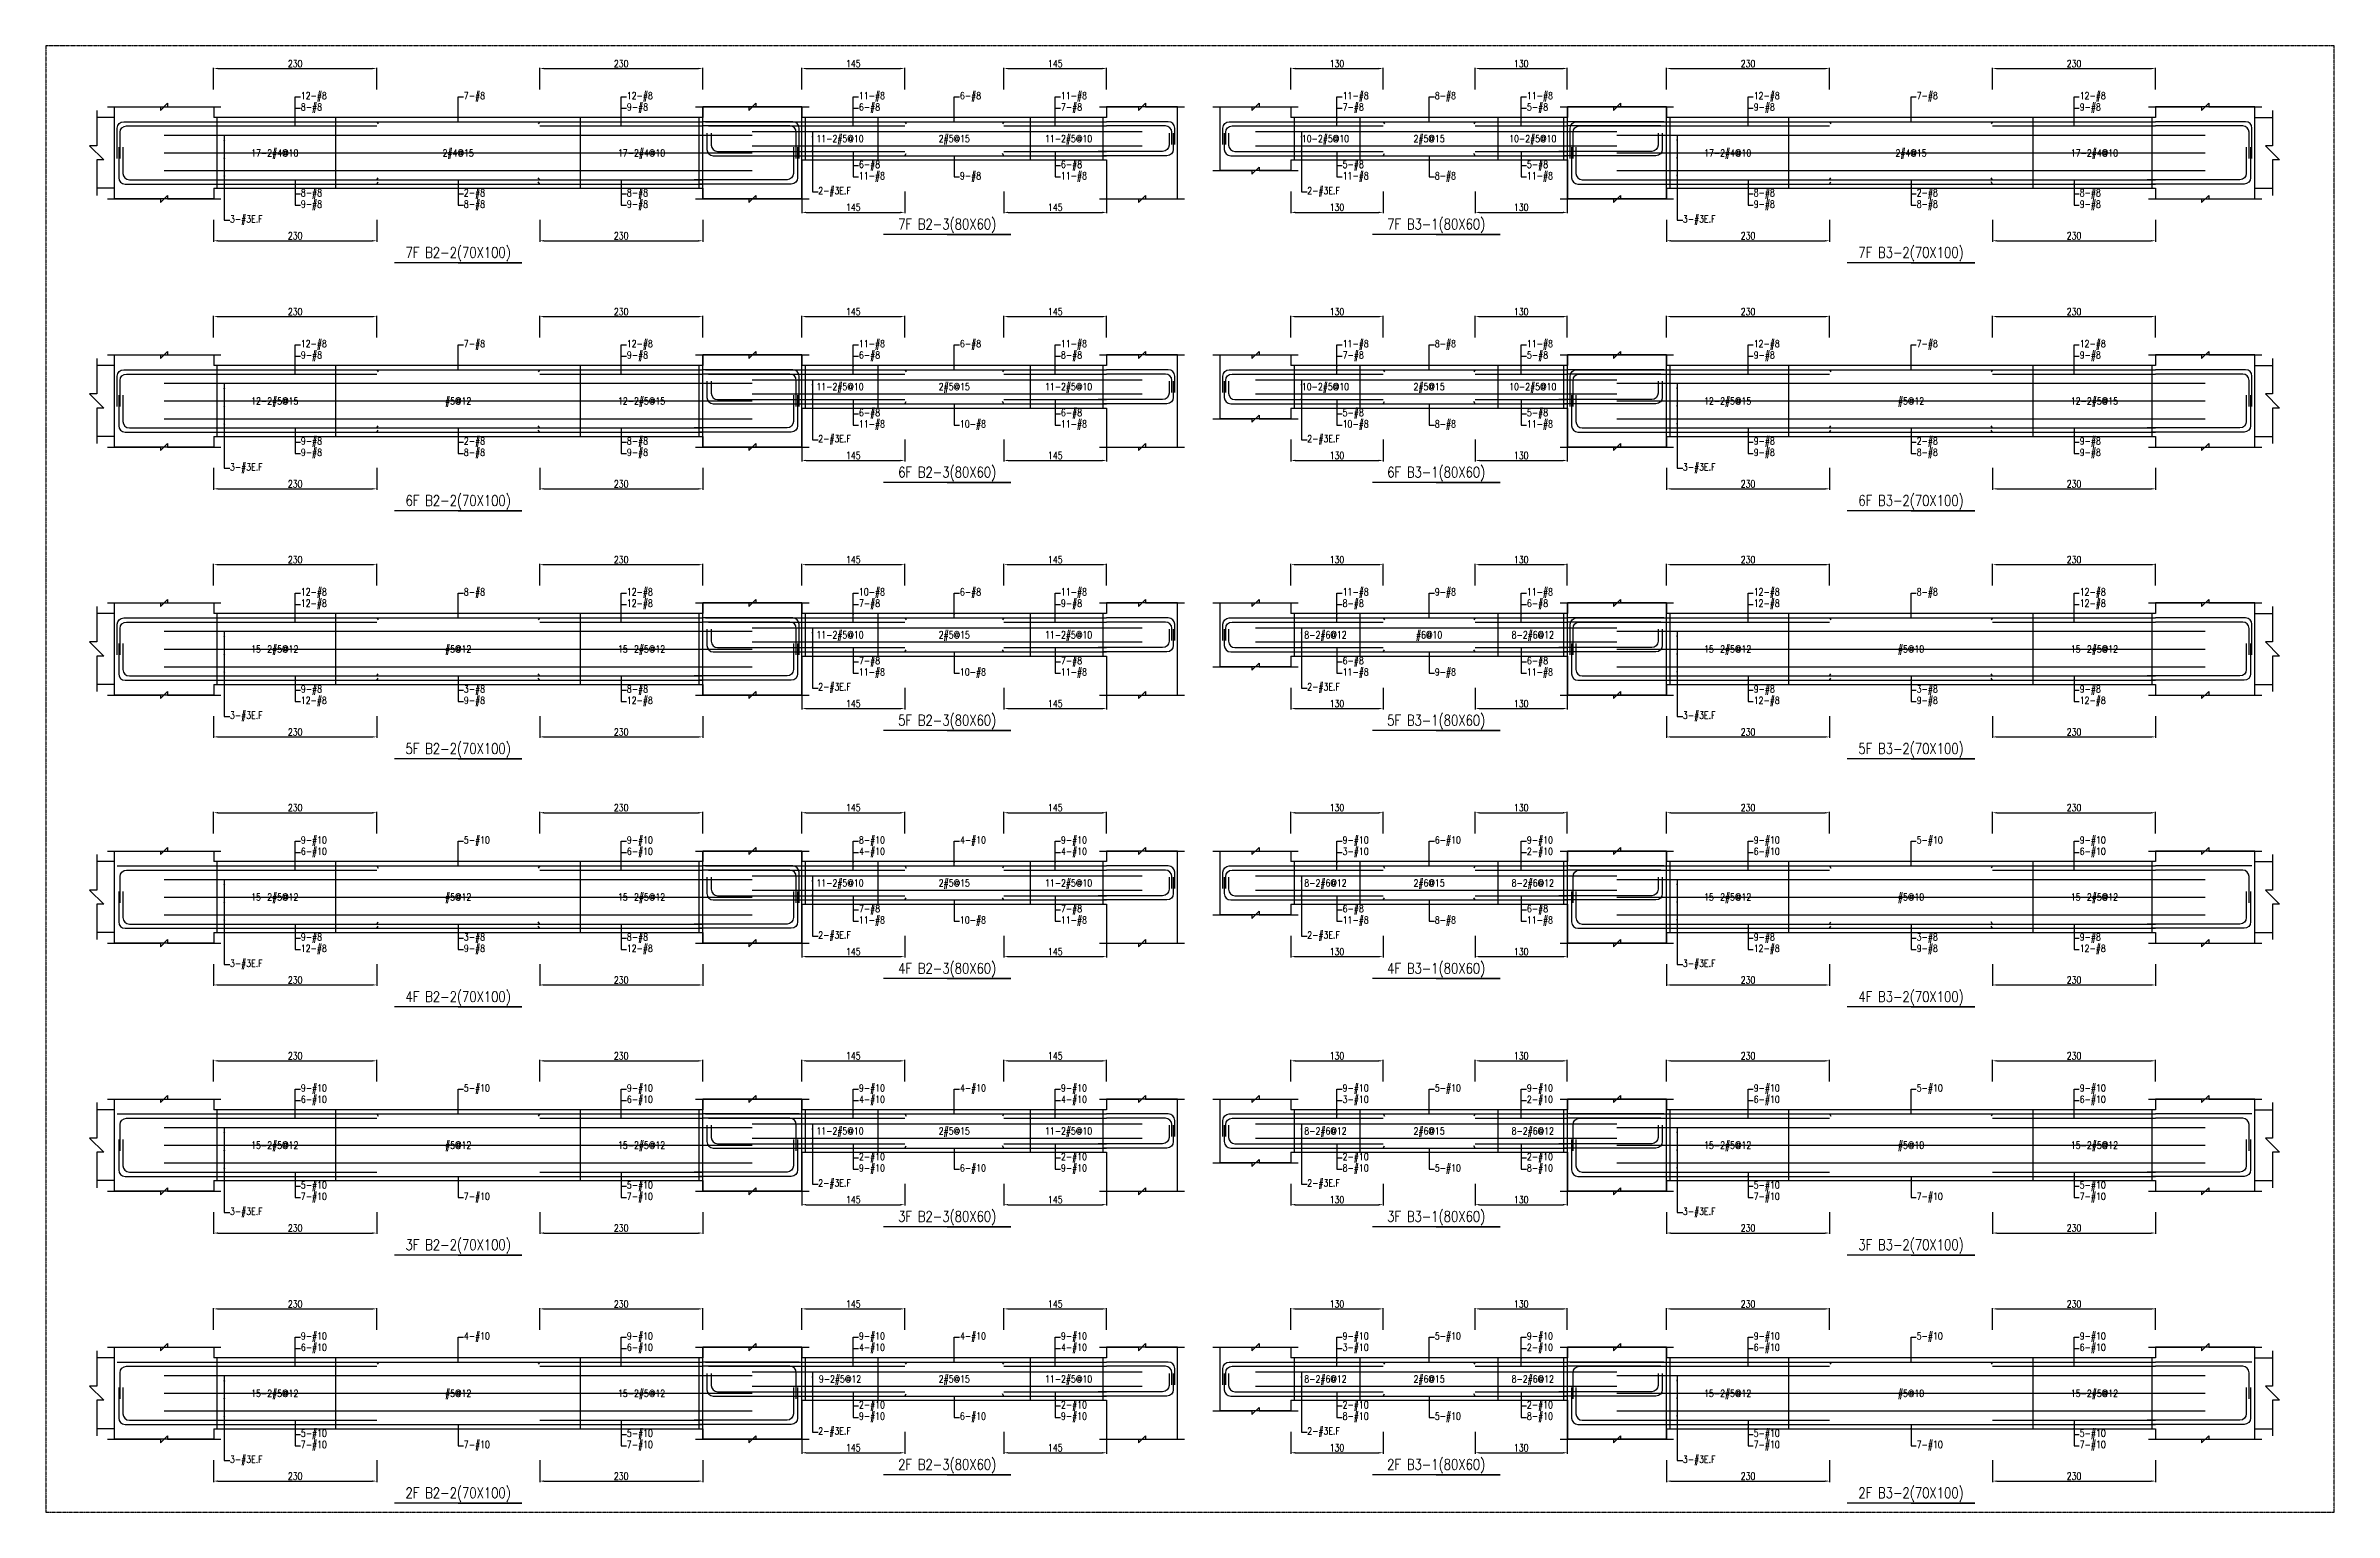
# Model space of a CAD drawing. Header units: millimetres. Extents: x 0 to 84580, y -12276 to 4373.
# Drawn here: x 45519 to 48748, y 0 to 2069 of the extents above; entities that cross this region are included whole.
import ezdxf
from ezdxf.enums import TextEntityAlignment as Align

# ---------------------------------------------------------------- set-up
doc = ezdxf.new("R2010")
doc.units = ezdxf.units.MM
doc.header["$MEASUREMENT"] = 0
doc.linetypes.add('CENTER', pattern=[2, 1.25, -0.25, 0.25, -0.25])
for name, color, linetype in [('S-DIM', 2, 'Continuous'), ('S-GRID', 1, 'CENTER'), ('S-LEADER', 2, 'Continuous'), ('S-RC', 130, 'Continuous'), ('S-REINF', 6, 'Continuous'), ('S-TEXT', 2, 'Continuous')]:
    doc.layers.add(name, color=color, linetype=linetype)
doc.styles.add('CS4', font='romans.shx', dxfattribs={"width": 0.8, "bigfont": 'lsp.shx'})
doc.styles.get("Standard").update_dxf_attribs({"font": 'arial.ttf'})
doc.dimstyles.new('ISO-25', dxfattribs={"dimtxt": 2.5, "dimasz": 2.5, "dimexe": 1.25, "dimexo": 0.625, "dimtad": 1, "dimtxsty": 'Standard', "dimcen": 2.5, "dimadec": 0, "dimazin": 0, "dimtfac": 1, "dimtmove": 0, "dimatfit": 3, "dimfxl": 0, "dimarcsym": 0})

msp = doc.modelspace()

# ---------------------------------------------------------------- texts
at = {"layer": 'S-LEADER', "char_height": 10, "attachment_point": 4, "style": 'CS4'}
for s, insert in [('12-#8', (45878.915, 1996.881)), ('7-#8', (46108.915, 1996.881)), ('12-#8', (46338.915, 1996.881)), ('11-#8', (46666.415, 1996.881)), ('6-#8', (46808.915, 1996.881)), ('11-#8', (46951.415, 1996.881)), ('11-#8', (47348.915, 1996.881)), ('8-#8', (47478.915, 1996.881)), ('11-#8', (47608.915, 1996.881)), ('12-#8', (47928.915, 1996.881)), ('7-#8', (48158.915, 1996.881)), ('12-#8', (48388.915, 1996.881)), ('8-#8', (45878.915, 1980.881)), ('9-#8', (46338.915, 1980.881)), ('6-#8', (46666.415, 1980.881)), ('7-#8', (46951.415, 1980.881)), ('7-#8', (47348.915, 1980.881)), ('5-#8', (47608.915, 1980.881)), ('9-#8', (47928.915, 1980.881)), ('9-#8', (48388.915, 1980.881)), ('6-#8', (46666.415, 1899.881)), ('6-#8', (46951.415, 1899.881)), ('5-#8', (47348.915, 1899.881)), ('5-#8', (47608.915, 1899.881)), ('11-#8', (46666.415, 1883.881)), ('9-#8', (46808.915, 1883.881)), ('11-#8', (46951.415, 1883.881)), ('11-#8', (47348.915, 1883.881)), ('8-#8', (47478.915, 1883.881)), ('11-#8', (47608.915, 1883.881)), ('8-#8', (45878.915, 1859.881)), ('9-#8', (45878.915, 1843.881)), ('2-#8', (46108.915, 1859.881)), ('8-#8', (46108.915, 1843.881)), ('8-#8', (46338.915, 1859.881)), ('9-#8', (46338.915, 1843.881)), ('8-#8', (47928.915, 1859.881)), ('9-#8', (47928.915, 1843.881)), ('2-#8', (48158.915, 1859.881)), ('8-#8', (48158.915, 1843.881)), ('8-#8', (48388.915, 1859.881)), ('9-#8', (48388.915, 1843.881)), ('12-#8', (45878.915, 1646.881)), ('7-#8', (46108.915, 1646.881)), ('12-#8', (46338.915, 1646.881)), ('11-#8', (46666.415, 1646.881)), ('6-#8', (46808.915, 1646.881)), ('11-#8', (46951.415, 1646.881)), ('11-#8', (47348.915, 1646.881)), ('8-#8', (47478.915, 1646.881)), ('11-#8', (47608.915, 1646.881)), ('12-#8', (47928.915, 1646.881)), ('7-#8', (48158.915, 1646.881)), ('12-#8', (48388.915, 1646.881)), ('9-#8', (45878.915, 1630.881)), ('9-#8', (46338.915, 1630.881)), ('6-#8', (46666.415, 1630.881)), ('8-#8', (46951.415, 1630.881)), ('7-#8', (47348.915, 1630.881)), ('5-#8', (47608.915, 1630.881)), ('9-#8', (47928.915, 1630.881)), ('9-#8', (48388.915, 1630.881)), ('6-#8', (46666.415, 1549.881)), ('6-#8', (46951.415, 1549.881)), ('5-#8', (47348.915, 1549.881)), ('5-#8', (47608.915, 1549.881)), ('9-#8', (45878.915, 1509.881)), ('2-#8', (46108.915, 1509.881)), ('8-#8', (46338.915, 1509.881)), ('11-#8', (46666.415, 1533.881)), ('10-#8', (46808.915, 1533.881)), ('11-#8', (46951.415, 1533.881)), ('10-#8', (47348.915, 1533.881)), ('8-#8', (47478.915, 1533.881)), ('11-#8', (47608.915, 1533.881)), ('9-#8', (47928.915, 1509.881)), ('2-#8', (48158.915, 1509.881)), ('9-#8', (48388.915, 1509.881)), ('9-#8', (45878.915, 1493.881)), ('8-#8', (46108.915, 1493.881)), ('9-#8', (46338.915, 1493.881)), ('9-#8', (47928.915, 1493.881)), ('8-#8', (48158.915, 1493.881)), ('9-#8', (48388.915, 1493.881)), ('12-#8', (45878.915, 1296.881)), ('8-#8', (46108.915, 1296.881)), ('12-#8', (46338.915, 1296.881)), ('10-#8', (46666.415, 1296.881)), ('6-#8', (46808.915, 1296.881)), ('11-#8', (46951.415, 1296.881)), ('11-#8', (47348.915, 1296.881)), ('9-#8', (47478.915, 1296.881)), ('11-#8', (47608.915, 1296.881)), ('12-#8', (47928.915, 1296.881)), ('8-#8', (48158.915, 1296.881)), ('12-#8', (48388.915, 1296.881)), ('12-#8', (45878.915, 1280.881)), ('12-#8', (46338.915, 1280.881)), ('7-#8', (46666.415, 1280.881)), ('9-#8', (46951.415, 1280.881)), ('8-#8', (47348.915, 1280.881)), ('6-#8', (47608.915, 1280.881)), ('12-#8', (47928.915, 1280.881)), ('12-#8', (48388.915, 1280.881)), ('7-#8', (46666.415, 1199.881)), ('7-#8', (46951.415, 1199.881)), ('6-#8', (47348.915, 1199.881)), ('6-#8', (47608.915, 1199.881)), ('9-#8', (45878.915, 1159.881)), ('3-#8', (46108.915, 1159.881)), ('8-#8', (46338.915, 1159.881)), ('11-#8', (46666.415, 1183.881)), ('10-#8', (46808.915, 1183.881)), ('11-#8', (46951.415, 1183.881)), ('11-#8', (47348.915, 1183.881)), ('9-#8', (47478.915, 1183.881)), ('11-#8', (47608.915, 1183.881)), ('9-#8', (47928.915, 1159.881)), ('3-#8', (48158.915, 1159.881)), ('9-#8', (48388.915, 1159.881)), ('12-#8', (45878.915, 1143.881)), ('9-#8', (46108.915, 1143.881)), ('12-#8', (46338.915, 1143.881)), ('12-#8', (47928.915, 1143.881)), ('9-#8', (48158.915, 1143.881)), ('12-#8', (48388.915, 1143.881)), ('9-#10', (45878.915, 946.881)), ('6-#10', (45878.915, 930.881)), ('5-#10', (46108.915, 946.881)), ('9-#10', (46338.915, 946.881)), ('6-#10', (46338.915, 930.881)), ('8-#10', (46666.415, 946.881)), ('4-#10', (46666.415, 930.881)), ('4-#10', (46808.915, 946.881)), ('9-#10', (46951.415, 946.881)), ('4-#10', (46951.415, 930.881)), ('9-#10', (47348.915, 946.881)), ('3-#10', (47348.915, 930.881)), ('6-#10', (47478.915, 946.881)), ('9-#10', (47608.915, 946.881)), ('2-#10', (47608.915, 930.881)), ('9-#10', (47928.915, 946.881)), ('6-#10', (47928.915, 930.881)), ('5-#10', (48158.915, 946.881)), ('9-#10', (48388.915, 946.881)), ('6-#10', (48388.915, 930.881)), ('7-#8', (46666.415, 849.881)), ('11-#8', (46666.415, 833.881)), ('10-#8', (46808.915, 833.881)), ('7-#8', (46951.415, 849.881)), ('11-#8', (46951.415, 833.881)), ('6-#8', (47348.915, 849.881)), ('11-#8', (47348.915, 833.881)), ('8-#8', (47478.915, 833.881)), ('6-#8', (47608.915, 849.881)), ('11-#8', (47608.915, 833.881)), ('9-#8', (45878.915, 809.881)), ('3-#8', (46108.915, 809.881)), ('8-#8', (46338.915, 809.881)), ('9-#8', (47928.915, 809.881)), ('3-#8', (48158.915, 809.881)), ('9-#8', (48388.915, 809.881)), ('12-#8', (45878.915, 793.881)), ('9-#8', (46108.915, 793.881)), ('12-#8', (46338.915, 793.881)), ('12-#8', (47928.915, 793.881)), ('9-#8', (48158.915, 793.881)), ('12-#8', (48388.915, 793.881)), ('9-#10', (45878.915, 596.881)), ('6-#10', (45878.915, 580.881)), ('5-#10', (46108.915, 596.881)), ('9-#10', (46338.915, 596.881)), ('6-#10', (46338.915, 580.881)), ('9-#10', (46666.415, 596.881)), ('4-#10', (46666.415, 580.881)), ('4-#10', (46808.915, 596.881)), ('9-#10', (46951.415, 596.881)), ('4-#10', (46951.415, 580.881)), ('9-#10', (47348.915, 596.881)), ('3-#10', (47348.915, 580.881)), ('5-#10', (47478.915, 596.881)), ('9-#10', (47608.915, 596.881)), ('2-#10', (47608.915, 580.881)), ('9-#10', (47928.915, 596.881)), ('6-#10', (47928.915, 580.881)), ('5-#10', (48158.915, 596.881)), ('9-#10', (48388.915, 596.881)), ('6-#10', (48388.915, 580.881)), ('2-#10', (46666.415, 499.881)), ('9-#10', (46666.415, 483.881)), ('6-#10', (46808.915, 483.881)), ('2-#10', (46951.415, 499.881)), ('9-#10', (46951.415, 483.881)), ('2-#10', (47348.915, 499.881)), ('8-#10', (47348.915, 483.881)), ('5-#10', (47478.915, 483.881)), ('2-#10', (47608.915, 499.881)), ('8-#10', (47608.915, 483.881)), ('5-#10', (45878.915, 459.881)), ('7-#10', (45878.915, 443.881)), ('7-#10', (46108.915, 443.881)), ('5-#10', (46338.915, 459.881)), ('7-#10', (46338.915, 443.881)), ('5-#10', (47928.915, 459.881)), ('7-#10', (47928.915, 443.881)), ('7-#10', (48158.915, 443.881)), ('5-#10', (48388.915, 459.881)), ('7-#10', (48388.915, 443.881)), ('9-#10', (45878.915, 246.881)), ('6-#10', (45878.915, 230.881)), ('4-#10', (46108.915, 246.881)), ('9-#10', (46338.915, 246.881)), ('6-#10', (46338.915, 230.881)), ('9-#10', (46666.415, 246.881)), ('4-#10', (46666.415, 230.881)), ('4-#10', (46808.915, 246.881)), ('9-#10', (46951.415, 246.881)), ('4-#10', (46951.415, 230.881)), ('9-#10', (47348.915, 246.881)), ('3-#10', (47348.915, 230.881)), ('5-#10', (47478.915, 246.881)), ('9-#10', (47608.915, 246.881)), ('2-#10', (47608.915, 230.881)), ('9-#10', (47928.915, 246.881)), ('6-#10', (47928.915, 230.881)), ('5-#10', (48158.915, 246.881)), ('9-#10', (48388.915, 246.881)), ('6-#10', (48388.915, 230.881)), ('2-#10', (46666.415, 149.881)), ('9-#10', (46666.415, 133.881)), ('6-#10', (46808.915, 133.881)), ('2-#10', (46951.415, 149.881)), ('9-#10', (46951.415, 133.881)), ('2-#10', (47348.915, 149.881)), ('8-#10', (47348.915, 133.881)), ('5-#10', (47478.915, 133.881)), ('2-#10', (47608.915, 149.881)), ('8-#10', (47608.915, 133.881)), ('5-#10', (45878.915, 109.881)), ('7-#10', (45878.915, 93.881)), ('7-#10', (46108.915, 93.881)), ('5-#10', (46338.915, 109.881)), ('7-#10', (46338.915, 93.881)), ('5-#10', (47928.915, 109.881)), ('7-#10', (47928.915, 93.881)), ('7-#10', (48158.915, 93.881)), ('5-#10', (48388.915, 109.881)), ('7-#10', (48388.915, 93.881))]:
    msp.add_mtext(s, dxfattribs=dict(at, insert=insert))
at = {"layer": 'S-LEADER', "color": 3, "char_height": 10, "attachment_point": 4, "style": 'CS4'}
for s, insert in [('2-#3E.F', (46608.915, 1862.881)), ('2-#3E.F', (47298.915, 1862.881)), ('3-#3E.F', (45778.915, 1822.881)), ('3-#3E.F', (47828.915, 1822.881)), ('2-#3E.F', (46608.915, 1512.881)), ('2-#3E.F', (47298.915, 1512.881)), ('3-#3E.F', (45778.915, 1472.881)), ('3-#3E.F', (47828.915, 1472.881)), ('2-#3E.F', (46608.915, 1162.881)), ('2-#3E.F', (47298.915, 1162.881)), ('3-#3E.F', (45778.915, 1122.881)), ('3-#3E.F', (47828.915, 1122.881)), ('2-#3E.F', (46608.915, 812.881)), ('2-#3E.F', (47298.915, 812.881)), ('3-#3E.F', (45778.915, 772.881)), ('3-#3E.F', (47828.915, 772.881)), ('2-#3E.F', (46608.915, 462.881)), ('2-#3E.F', (47298.915, 462.881)), ('3-#3E.F', (45778.915, 422.881)), ('3-#3E.F', (47828.915, 422.881)), ('2-#3E.F', (46608.915, 112.881)), ('2-#3E.F', (47298.915, 112.881)), ('3-#3E.F', (45778.915, 72.881)), ('3-#3E.F', (47828.915, 72.881))]:
    msp.add_mtext(s, dxfattribs=dict(at, insert=insert))
at = {"layer": 'S-RC', "style": 'CS4', "width": 0.8}
for s, p in [('7F B2-3(80X60)', (46790.915, 1809.881)), ('7F B3-1(80X60)', (47480.915, 1809.881)), ('7F B2-2(70X100)', (46100.915, 1769.881)), ('7F B3-2(70X100)', (48150.915, 1769.881)), ('6F B2-3(80X60)', (46790.915, 1459.881)), ('6F B3-1(80X60)', (47480.915, 1459.881)), ('6F B2-2(70X100)', (46100.915, 1419.881)), ('6F B3-2(70X100)', (48150.915, 1419.881)), ('5F B2-3(80X60)', (46790.915, 1109.881)), ('5F B3-1(80X60)', (47480.915, 1109.881)), ('5F B2-2(70X100)', (46100.915, 1069.881)), ('5F B3-2(70X100)', (48150.915, 1069.881)), ('4F B2-3(80X60)', (46790.915, 759.881)), ('4F B3-1(80X60)', (47480.915, 759.881)), ('4F B2-2(70X100)', (46100.915, 719.881)), ('4F B3-2(70X100)', (48150.915, 719.881)), ('3F B2-3(80X60)', (46790.915, 409.881)), ('3F B3-1(80X60)', (47480.915, 409.881)), ('3F B2-2(70X100)', (46100.915, 369.881)), ('3F B3-2(70X100)', (48150.915, 369.881)), ('2F B2-3(80X60)', (46790.915, 59.881)), ('2F B3-1(80X60)', (47480.915, 59.881)), ('2F B2-2(70X100)', (46100.915, 19.881)), ('2F B3-2(70X100)', (48150.915, 19.881))]:
    msp.add_text(s, height=15, dxfattribs=at).set_placement(p, align=Align.CENTER)
at = {"layer": 'S-TEXT', "color": 1, "style": 'CS4', "width": 0.8}
for s, p in [('11-2#5@10', (46639.665, 1932.881)), ('2#5@15', (46800.915, 1932.881)), ('11-2#5@10', (46962.165, 1932.881)), ('10-2#5@10', (47324.665, 1932.881)), ('2#5@15', (47470.915, 1932.881)), ('10-2#5@10', (47617.165, 1932.881)), ('17-2#4@10', (45842.165, 1912.881)), ('2#4@15', (46100.915, 1912.881)), ('17-2#4@10', (46359.665, 1912.881)), ('17-2#4@10', (47892.165, 1912.881)), ('2#4@15', (48150.915, 1912.881)), ('17-2#4@10', (48409.665, 1912.881)), ('11-2#5@10', (46639.665, 1582.881)), ('2#5@15', (46800.915, 1582.881)), ('11-2#5@10', (46962.165, 1582.881)), ('10-2#5@10', (47324.665, 1582.881)), ('2#5@15', (47470.915, 1582.881)), ('10-2#5@10', (47617.165, 1582.881)), ('12-2#5@15', (45842.165, 1562.881)), ('#5@12', (46100.915, 1562.881)), ('12-2#5@15', (46359.665, 1562.881)), ('12-2#5@15', (47892.165, 1562.881)), ('#5@12', (48150.915, 1562.881)), ('12-2#5@15', (48409.665, 1562.881)), ('11-2#5@10', (46639.665, 1232.881)), ('2#5@15', (46800.915, 1232.881)), ('11-2#5@10', (46962.165, 1232.881)), ('8-2#6@12', (47324.665, 1232.881)), ('#6@10', (47470.915, 1232.881)), ('8-2#6@12', (47617.165, 1232.881)), ('15-2#5@12', (45842.165, 1212.881)), ('#5@12', (46100.915, 1212.881)), ('15-2#5@12', (46359.665, 1212.881)), ('15-2#5@12', (47892.165, 1212.881)), ('#5@10', (48150.915, 1212.881)), ('15-2#5@12', (48409.665, 1212.881)), ('15-2#5@12', (45842.165, 862.881)), ('#5@12', (46100.915, 862.881)), ('15-2#5@12', (46359.665, 862.881)), ('11-2#5@10', (46639.665, 882.881)), ('2#5@15', (46800.915, 882.881)), ('11-2#5@10', (46962.165, 882.881)), ('8-2#6@12', (47324.665, 882.881)), ('2#6@15', (47470.915, 882.881)), ('8-2#6@12', (47617.165, 882.881)), ('15-2#5@12', (47892.165, 862.881)), ('#5@10', (48150.915, 862.881)), ('15-2#5@12', (48409.665, 862.881)), ('15-2#5@12', (45842.165, 512.881)), ('#5@12', (46100.915, 512.881)), ('15-2#5@12', (46359.665, 512.881)), ('11-2#5@10', (46639.665, 532.881)), ('2#5@15', (46800.915, 532.881)), ('11-2#5@10', (46962.165, 532.881)), ('8-2#6@12', (47324.665, 532.881)), ('2#6@15', (47470.915, 532.881)), ('8-2#6@12', (47617.165, 532.881)), ('15-2#5@12', (47892.165, 512.881)), ('#5@10', (48150.915, 512.881)), ('15-2#5@12', (48409.665, 512.881)), ('9-2#5@12', (46639.665, 182.881)), ('2#5@15', (46800.915, 182.881)), ('11-2#5@10', (46962.165, 182.881)), ('8-2#6@12', (47324.665, 182.881)), ('2#6@15', (47470.915, 182.881)), ('8-2#6@12', (47617.165, 182.881)), ('15-2#5@12', (45842.165, 162.881)), ('#5@12', (46100.915, 162.881)), ('15-2#5@12', (46359.665, 162.881)), ('15-2#5@12', (47892.165, 162.881)), ('#5@10', (48150.915, 162.881)), ('15-2#5@12', (48409.665, 162.881))]:
    msp.add_text(s, height=10, dxfattribs=at).set_placement(p, align=Align.CENTER)

# ---------------------------------------------------------------- blocks, each defined once
blk = doc.blocks.new('*D563')
at = {"layer": 'DEFPOINTS', "color": 0, "transparency": 16777216}
for p in [(45985.9, 286.9), (45755.9, 256.9), (45985.9, 256.9)]:
    blk.add_point(p, dxfattribs=at)
at = {"layer": 'S-DIM', "color": 0, "lineweight": -2, "transparency": 16777216}
for p, q in [((45755.9, 257.5), (45755.9, 288.1)), ((45761.9, 286.9), (45979.9, 286.9)), ((45985.9, 257.5), (45985.9, 288.1))]:
    blk.add_line(p, q, dxfattribs=at)
at = {"layer": 'S-DIM', "color": 0, "transparency": 16777216}
for points in [[(45761.9, 287.9), (45761.9, 285.9), (45755.9, 286.9)], [(45979.9, 287.9), (45979.9, 285.9), (45985.9, 286.9)]]:
    blk.add_solid(points, dxfattribs=at)
at = {"layer": 'S-DIM', "color": 0, "transparency": 16777216, "insert": (45870.9, 293.9), "char_height": 10, "attachment_point": 5, "style": 'CS4'}
blk.add_mtext('230', dxfattribs=at)
blk = doc.blocks.new('*D564')
at = {"layer": 'DEFPOINTS', "color": 0, "transparency": 16777216}
for p in [(46445.9, 286.9), (46215.9, 256.9), (46445.9, 256.9)]:
    blk.add_point(p, dxfattribs=at)
at = {"layer": 'S-DIM', "color": 0, "lineweight": -2, "transparency": 16777216}
for p, q in [((46215.9, 257.5), (46215.9, 288.1)), ((46221.9, 286.9), (46439.9, 286.9)), ((46445.9, 257.5), (46445.9, 288.1))]:
    blk.add_line(p, q, dxfattribs=at)
at = {"layer": 'S-DIM', "color": 0, "transparency": 16777216}
for points in [[(46221.9, 287.9), (46221.9, 285.9), (46215.9, 286.9)], [(46439.9, 287.9), (46439.9, 285.9), (46445.9, 286.9)]]:
    blk.add_solid(points, dxfattribs=at)
at = {"layer": 'S-DIM', "color": 0, "transparency": 16777216, "insert": (46330.9, 293.9), "char_height": 10, "attachment_point": 5, "style": 'CS4'}
blk.add_mtext('230', dxfattribs=at)
blk = doc.blocks.new('*D565')
at = {"layer": 'DEFPOINTS', "color": 0, "transparency": 16777216}
for p in [(45755.9, 73.9), (45985.9, 73.9), (45985.9, 43.9)]:
    blk.add_point(p, dxfattribs=at)
at = {"layer": 'S-DIM', "color": 0, "lineweight": -2, "transparency": 16777216}
for p, q in [((45755.9, 73.3), (45755.9, 42.6)), ((45985.9, 73.3), (45985.9, 42.6)), ((45761.9, 43.9), (45979.9, 43.9))]:
    blk.add_line(p, q, dxfattribs=at)
at = {"layer": 'S-DIM', "color": 0, "transparency": 16777216}
for points in [[(45761.9, 44.9), (45761.9, 42.9), (45755.9, 43.9)], [(45979.9, 44.9), (45979.9, 42.9), (45985.9, 43.9)]]:
    blk.add_solid(points, dxfattribs=at)
at = {"layer": 'S-DIM', "color": 0, "transparency": 16777216, "insert": (45870.9, 50.9), "char_height": 10, "attachment_point": 5, "style": 'CS4'}
blk.add_mtext('230', dxfattribs=at)
blk = doc.blocks.new('*D566')
at = {"layer": 'DEFPOINTS', "color": 0, "transparency": 16777216}
for p in [(46215.9, 73.9), (46445.9, 73.9), (46445.9, 43.9)]:
    blk.add_point(p, dxfattribs=at)
at = {"layer": 'S-DIM', "color": 0, "lineweight": -2, "transparency": 16777216}
for p, q in [((46215.9, 73.3), (46215.9, 42.6)), ((46445.9, 73.3), (46445.9, 42.6)), ((46221.9, 43.9), (46439.9, 43.9))]:
    blk.add_line(p, q, dxfattribs=at)
at = {"layer": 'S-DIM', "color": 0, "transparency": 16777216}
for points in [[(46221.9, 44.9), (46221.9, 42.9), (46215.9, 43.9)], [(46439.9, 44.9), (46439.9, 42.9), (46445.9, 43.9)]]:
    blk.add_solid(points, dxfattribs=at)
at = {"layer": 'S-DIM', "color": 0, "transparency": 16777216, "insert": (46330.9, 50.9), "char_height": 10, "attachment_point": 5, "style": 'CS4'}
blk.add_mtext('230', dxfattribs=at)
blk = doc.blocks.new('*D567')
at = {"layer": 'DEFPOINTS', "color": 0, "transparency": 16777216}
for p in [(45985.9, 636.9), (45755.9, 606.9), (45985.9, 606.9)]:
    blk.add_point(p, dxfattribs=at)
at = {"layer": 'S-DIM', "color": 0, "lineweight": -2, "transparency": 16777216}
for p, q in [((45755.9, 607.5), (45755.9, 638.1)), ((45761.9, 636.9), (45979.9, 636.9)), ((45985.9, 607.5), (45985.9, 638.1))]:
    blk.add_line(p, q, dxfattribs=at)
at = {"layer": 'S-DIM', "color": 0, "transparency": 16777216}
for points in [[(45761.9, 637.9), (45761.9, 635.9), (45755.9, 636.9)], [(45979.9, 637.9), (45979.9, 635.9), (45985.9, 636.9)]]:
    blk.add_solid(points, dxfattribs=at)
at = {"layer": 'S-DIM', "color": 0, "transparency": 16777216, "insert": (45870.9, 643.9), "char_height": 10, "attachment_point": 5, "style": 'CS4'}
blk.add_mtext('230', dxfattribs=at)
blk = doc.blocks.new('*D568')
at = {"layer": 'DEFPOINTS', "color": 0, "transparency": 16777216}
for p in [(46445.9, 636.9), (46215.9, 606.9), (46445.9, 606.9)]:
    blk.add_point(p, dxfattribs=at)
at = {"layer": 'S-DIM', "color": 0, "lineweight": -2, "transparency": 16777216}
for p, q in [((46215.9, 607.5), (46215.9, 638.1)), ((46221.9, 636.9), (46439.9, 636.9)), ((46445.9, 607.5), (46445.9, 638.1))]:
    blk.add_line(p, q, dxfattribs=at)
at = {"layer": 'S-DIM', "color": 0, "transparency": 16777216}
for points in [[(46221.9, 637.9), (46221.9, 635.9), (46215.9, 636.9)], [(46439.9, 637.9), (46439.9, 635.9), (46445.9, 636.9)]]:
    blk.add_solid(points, dxfattribs=at)
at = {"layer": 'S-DIM', "color": 0, "transparency": 16777216, "insert": (46330.9, 643.9), "char_height": 10, "attachment_point": 5, "style": 'CS4'}
blk.add_mtext('230', dxfattribs=at)
blk = doc.blocks.new('*D569')
at = {"layer": 'DEFPOINTS', "color": 0, "transparency": 16777216}
for p in [(45755.9, 423.9), (45985.9, 423.9), (45985.9, 393.9)]:
    blk.add_point(p, dxfattribs=at)
at = {"layer": 'S-DIM', "color": 0, "lineweight": -2, "transparency": 16777216}
for p, q in [((45755.9, 423.3), (45755.9, 392.6)), ((45985.9, 423.3), (45985.9, 392.6)), ((45761.9, 393.9), (45979.9, 393.9))]:
    blk.add_line(p, q, dxfattribs=at)
at = {"layer": 'S-DIM', "color": 0, "transparency": 16777216}
for points in [[(45761.9, 394.9), (45761.9, 392.9), (45755.9, 393.9)], [(45979.9, 394.9), (45979.9, 392.9), (45985.9, 393.9)]]:
    blk.add_solid(points, dxfattribs=at)
at = {"layer": 'S-DIM', "color": 0, "transparency": 16777216, "insert": (45870.9, 400.9), "char_height": 10, "attachment_point": 5, "style": 'CS4'}
blk.add_mtext('230', dxfattribs=at)
blk = doc.blocks.new('*D570')
at = {"layer": 'DEFPOINTS', "color": 0, "transparency": 16777216}
for p in [(46215.9, 423.9), (46445.9, 423.9), (46445.9, 393.9)]:
    blk.add_point(p, dxfattribs=at)
at = {"layer": 'S-DIM', "color": 0, "lineweight": -2, "transparency": 16777216}
for p, q in [((46215.9, 423.3), (46215.9, 392.6)), ((46445.9, 423.3), (46445.9, 392.6)), ((46221.9, 393.9), (46439.9, 393.9))]:
    blk.add_line(p, q, dxfattribs=at)
at = {"layer": 'S-DIM', "color": 0, "transparency": 16777216}
for points in [[(46221.9, 394.9), (46221.9, 392.9), (46215.9, 393.9)], [(46439.9, 394.9), (46439.9, 392.9), (46445.9, 393.9)]]:
    blk.add_solid(points, dxfattribs=at)
at = {"layer": 'S-DIM', "color": 0, "transparency": 16777216, "insert": (46330.9, 400.9), "char_height": 10, "attachment_point": 5, "style": 'CS4'}
blk.add_mtext('230', dxfattribs=at)
blk = doc.blocks.new('*D571')
at = {"layer": 'DEFPOINTS', "color": 0, "transparency": 16777216}
for p in [(45985.9, 986.9), (45755.9, 956.9), (45985.9, 956.9)]:
    blk.add_point(p, dxfattribs=at)
at = {"layer": 'S-DIM', "color": 0, "lineweight": -2, "transparency": 16777216}
for p, q in [((45755.9, 957.5), (45755.9, 988.1)), ((45761.9, 986.9), (45979.9, 986.9)), ((45985.9, 957.5), (45985.9, 988.1))]:
    blk.add_line(p, q, dxfattribs=at)
at = {"layer": 'S-DIM', "color": 0, "transparency": 16777216}
for points in [[(45761.9, 987.9), (45761.9, 985.9), (45755.9, 986.9)], [(45979.9, 987.9), (45979.9, 985.9), (45985.9, 986.9)]]:
    blk.add_solid(points, dxfattribs=at)
at = {"layer": 'S-DIM', "color": 0, "transparency": 16777216, "insert": (45870.9, 993.9), "char_height": 10, "attachment_point": 5, "style": 'CS4'}
blk.add_mtext('230', dxfattribs=at)
blk = doc.blocks.new('*D572')
at = {"layer": 'DEFPOINTS', "color": 0, "transparency": 16777216}
for p in [(46445.9, 986.9), (46215.9, 956.9), (46445.9, 956.9)]:
    blk.add_point(p, dxfattribs=at)
at = {"layer": 'S-DIM', "color": 0, "lineweight": -2, "transparency": 16777216}
for p, q in [((46215.9, 957.5), (46215.9, 988.1)), ((46221.9, 986.9), (46439.9, 986.9)), ((46445.9, 957.5), (46445.9, 988.1))]:
    blk.add_line(p, q, dxfattribs=at)
at = {"layer": 'S-DIM', "color": 0, "transparency": 16777216}
for points in [[(46221.9, 987.9), (46221.9, 985.9), (46215.9, 986.9)], [(46439.9, 987.9), (46439.9, 985.9), (46445.9, 986.9)]]:
    blk.add_solid(points, dxfattribs=at)
at = {"layer": 'S-DIM', "color": 0, "transparency": 16777216, "insert": (46330.9, 993.9), "char_height": 10, "attachment_point": 5, "style": 'CS4'}
blk.add_mtext('230', dxfattribs=at)
blk = doc.blocks.new('*D573')
at = {"layer": 'DEFPOINTS', "color": 0, "transparency": 16777216}
for p in [(45755.9, 773.9), (45985.9, 773.9), (45985.9, 743.9)]:
    blk.add_point(p, dxfattribs=at)
at = {"layer": 'S-DIM', "color": 0, "lineweight": -2, "transparency": 16777216}
for p, q in [((45755.9, 773.3), (45755.9, 742.6)), ((45761.9, 743.9), (45979.9, 743.9)), ((45985.9, 773.3), (45985.9, 742.6))]:
    blk.add_line(p, q, dxfattribs=at)
at = {"layer": 'S-DIM', "color": 0, "transparency": 16777216}
for points in [[(45761.9, 744.9), (45761.9, 742.9), (45755.9, 743.9)], [(45979.9, 744.9), (45979.9, 742.9), (45985.9, 743.9)]]:
    blk.add_solid(points, dxfattribs=at)
at = {"layer": 'S-DIM', "color": 0, "transparency": 16777216, "insert": (45870.9, 750.9), "char_height": 10, "attachment_point": 5, "style": 'CS4'}
blk.add_mtext('230', dxfattribs=at)
blk = doc.blocks.new('*D574')
at = {"layer": 'DEFPOINTS', "color": 0, "transparency": 16777216}
for p in [(46215.9, 773.9), (46445.9, 773.9), (46445.9, 743.9)]:
    blk.add_point(p, dxfattribs=at)
at = {"layer": 'S-DIM', "color": 0, "lineweight": -2, "transparency": 16777216}
for p, q in [((46215.9, 773.3), (46215.9, 742.6)), ((46221.9, 743.9), (46439.9, 743.9)), ((46445.9, 773.3), (46445.9, 742.6))]:
    blk.add_line(p, q, dxfattribs=at)
at = {"layer": 'S-DIM', "color": 0, "transparency": 16777216}
for points in [[(46221.9, 744.9), (46221.9, 742.9), (46215.9, 743.9)], [(46439.9, 744.9), (46439.9, 742.9), (46445.9, 743.9)]]:
    blk.add_solid(points, dxfattribs=at)
at = {"layer": 'S-DIM', "color": 0, "transparency": 16777216, "insert": (46330.9, 750.9), "char_height": 10, "attachment_point": 5, "style": 'CS4'}
blk.add_mtext('230', dxfattribs=at)
blk = doc.blocks.new('*D575')
at = {"layer": 'DEFPOINTS', "color": 0, "transparency": 16777216}
for p in [(45985.9, 1336.9), (45755.9, 1306.9), (45985.9, 1306.9)]:
    blk.add_point(p, dxfattribs=at)
at = {"layer": 'S-DIM', "color": 0, "lineweight": -2, "transparency": 16777216}
for p, q in [((45755.9, 1307.5), (45755.9, 1338.1)), ((45761.9, 1336.9), (45979.9, 1336.9)), ((45985.9, 1307.5), (45985.9, 1338.1))]:
    blk.add_line(p, q, dxfattribs=at)
at = {"layer": 'S-DIM', "color": 0, "transparency": 16777216}
for points in [[(45761.9, 1337.9), (45761.9, 1335.9), (45755.9, 1336.9)], [(45979.9, 1337.9), (45979.9, 1335.9), (45985.9, 1336.9)]]:
    blk.add_solid(points, dxfattribs=at)
at = {"layer": 'S-DIM', "color": 0, "transparency": 16777216, "insert": (45870.9, 1343.9), "char_height": 10, "attachment_point": 5, "style": 'CS4'}
blk.add_mtext('230', dxfattribs=at)
blk = doc.blocks.new('*D576')
at = {"layer": 'DEFPOINTS', "color": 0, "transparency": 16777216}
for p in [(46445.9, 1336.9), (46215.9, 1306.9), (46445.9, 1306.9)]:
    blk.add_point(p, dxfattribs=at)
at = {"layer": 'S-DIM', "color": 0, "lineweight": -2, "transparency": 16777216}
for p, q in [((46215.9, 1307.5), (46215.9, 1338.1)), ((46221.9, 1336.9), (46439.9, 1336.9)), ((46445.9, 1307.5), (46445.9, 1338.1))]:
    blk.add_line(p, q, dxfattribs=at)
at = {"layer": 'S-DIM', "color": 0, "transparency": 16777216}
for points in [[(46221.9, 1337.9), (46221.9, 1335.9), (46215.9, 1336.9)], [(46439.9, 1337.9), (46439.9, 1335.9), (46445.9, 1336.9)]]:
    blk.add_solid(points, dxfattribs=at)
at = {"layer": 'S-DIM', "color": 0, "transparency": 16777216, "insert": (46330.9, 1343.9), "char_height": 10, "attachment_point": 5, "style": 'CS4'}
blk.add_mtext('230', dxfattribs=at)
blk = doc.blocks.new('*D577')
at = {"layer": 'DEFPOINTS', "color": 0, "transparency": 16777216}
for p in [(45755.9, 1123.9), (45985.9, 1123.9), (45985.9, 1093.9)]:
    blk.add_point(p, dxfattribs=at)
at = {"layer": 'S-DIM', "color": 0, "lineweight": -2, "transparency": 16777216}
for p, q in [((45755.9, 1123.3), (45755.9, 1092.6)), ((45985.9, 1123.3), (45985.9, 1092.6)), ((45761.9, 1093.9), (45979.9, 1093.9))]:
    blk.add_line(p, q, dxfattribs=at)
at = {"layer": 'S-DIM', "color": 0, "transparency": 16777216}
for points in [[(45761.9, 1094.9), (45761.9, 1092.9), (45755.9, 1093.9)], [(45979.9, 1094.9), (45979.9, 1092.9), (45985.9, 1093.9)]]:
    blk.add_solid(points, dxfattribs=at)
at = {"layer": 'S-DIM', "color": 0, "transparency": 16777216, "insert": (45870.9, 1100.9), "char_height": 10, "attachment_point": 5, "style": 'CS4'}
blk.add_mtext('230', dxfattribs=at)
blk = doc.blocks.new('*D578')
at = {"layer": 'DEFPOINTS', "color": 0, "transparency": 16777216}
for p in [(46215.9, 1123.9), (46445.9, 1123.9), (46445.9, 1093.9)]:
    blk.add_point(p, dxfattribs=at)
at = {"layer": 'S-DIM', "color": 0, "lineweight": -2, "transparency": 16777216}
for p, q in [((46215.9, 1123.3), (46215.9, 1092.6)), ((46445.9, 1123.3), (46445.9, 1092.6)), ((46221.9, 1093.9), (46439.9, 1093.9))]:
    blk.add_line(p, q, dxfattribs=at)
at = {"layer": 'S-DIM', "color": 0, "transparency": 16777216}
for points in [[(46221.9, 1094.9), (46221.9, 1092.9), (46215.9, 1093.9)], [(46439.9, 1094.9), (46439.9, 1092.9), (46445.9, 1093.9)]]:
    blk.add_solid(points, dxfattribs=at)
at = {"layer": 'S-DIM', "color": 0, "transparency": 16777216, "insert": (46330.9, 1100.9), "char_height": 10, "attachment_point": 5, "style": 'CS4'}
blk.add_mtext('230', dxfattribs=at)
blk = doc.blocks.new('*D579')
at = {"layer": 'DEFPOINTS', "color": 0, "transparency": 16777216}
for p in [(45985.9, 1686.9), (45755.9, 1656.9), (45985.9, 1656.9)]:
    blk.add_point(p, dxfattribs=at)
at = {"layer": 'S-DIM', "color": 0, "lineweight": -2, "transparency": 16777216}
for p, q in [((45755.9, 1657.5), (45755.9, 1688.1)), ((45761.9, 1686.9), (45979.9, 1686.9)), ((45985.9, 1657.5), (45985.9, 1688.1))]:
    blk.add_line(p, q, dxfattribs=at)
at = {"layer": 'S-DIM', "color": 0, "transparency": 16777216}
for points in [[(45761.9, 1687.9), (45761.9, 1685.9), (45755.9, 1686.9)], [(45979.9, 1687.9), (45979.9, 1685.9), (45985.9, 1686.9)]]:
    blk.add_solid(points, dxfattribs=at)
at = {"layer": 'S-DIM', "color": 0, "transparency": 16777216, "insert": (45870.9, 1693.9), "char_height": 10, "attachment_point": 5, "style": 'CS4'}
blk.add_mtext('230', dxfattribs=at)
blk = doc.blocks.new('*D580')
at = {"layer": 'DEFPOINTS', "color": 0, "transparency": 16777216}
for p in [(46445.9, 1686.9), (46215.9, 1656.9), (46445.9, 1656.9)]:
    blk.add_point(p, dxfattribs=at)
at = {"layer": 'S-DIM', "color": 0, "lineweight": -2, "transparency": 16777216}
for p, q in [((46215.9, 1657.5), (46215.9, 1688.1)), ((46221.9, 1686.9), (46439.9, 1686.9)), ((46445.9, 1657.5), (46445.9, 1688.1))]:
    blk.add_line(p, q, dxfattribs=at)
at = {"layer": 'S-DIM', "color": 0, "transparency": 16777216}
for points in [[(46221.9, 1687.9), (46221.9, 1685.9), (46215.9, 1686.9)], [(46439.9, 1687.9), (46439.9, 1685.9), (46445.9, 1686.9)]]:
    blk.add_solid(points, dxfattribs=at)
at = {"layer": 'S-DIM', "color": 0, "transparency": 16777216, "insert": (46330.9, 1693.9), "char_height": 10, "attachment_point": 5, "style": 'CS4'}
blk.add_mtext('230', dxfattribs=at)
blk = doc.blocks.new('*D588')
at = {"layer": 'DEFPOINTS', "color": 0, "transparency": 16777216}
for p in [(45755.9, 1473.9), (45985.9, 1473.9), (45985.9, 1443.9)]:
    blk.add_point(p, dxfattribs=at)
at = {"layer": 'S-DIM', "color": 0, "lineweight": -2, "transparency": 16777216}
for p, q in [((45755.9, 1473.3), (45755.9, 1442.6)), ((45985.9, 1473.3), (45985.9, 1442.6)), ((45761.9, 1443.9), (45979.9, 1443.9))]:
    blk.add_line(p, q, dxfattribs=at)
at = {"layer": 'S-DIM', "color": 0, "transparency": 16777216}
for points in [[(45761.9, 1444.9), (45761.9, 1442.9), (45755.9, 1443.9)], [(45979.9, 1444.9), (45979.9, 1442.9), (45985.9, 1443.9)]]:
    blk.add_solid(points, dxfattribs=at)
at = {"layer": 'S-DIM', "color": 0, "transparency": 16777216, "insert": (45870.9, 1450.9), "char_height": 10, "attachment_point": 5, "style": 'CS4'}
blk.add_mtext('230', dxfattribs=at)
blk = doc.blocks.new('*D589')
at = {"layer": 'DEFPOINTS', "color": 0, "transparency": 16777216}
for p in [(46215.9, 1473.9), (46445.9, 1473.9), (46445.9, 1443.9)]:
    blk.add_point(p, dxfattribs=at)
at = {"layer": 'S-DIM', "color": 0, "lineweight": -2, "transparency": 16777216}
for p, q in [((46215.9, 1473.3), (46215.9, 1442.6)), ((46445.9, 1473.3), (46445.9, 1442.6)), ((46221.9, 1443.9), (46439.9, 1443.9))]:
    blk.add_line(p, q, dxfattribs=at)
at = {"layer": 'S-DIM', "color": 0, "transparency": 16777216}
for points in [[(46221.9, 1444.9), (46221.9, 1442.9), (46215.9, 1443.9)], [(46439.9, 1444.9), (46439.9, 1442.9), (46445.9, 1443.9)]]:
    blk.add_solid(points, dxfattribs=at)
at = {"layer": 'S-DIM', "color": 0, "transparency": 16777216, "insert": (46330.9, 1450.9), "char_height": 10, "attachment_point": 5, "style": 'CS4'}
blk.add_mtext('230', dxfattribs=at)
blk = doc.blocks.new('*D590')
at = {"layer": 'DEFPOINTS', "color": 0, "transparency": 16777216}
for p in [(45985.9, 2036.9), (45755.9, 2006.9), (45985.9, 2006.9)]:
    blk.add_point(p, dxfattribs=at)
at = {"layer": 'S-DIM', "color": 0, "lineweight": -2, "transparency": 16777216}
for p, q in [((45755.9, 2007.5), (45755.9, 2038.1)), ((45761.9, 2036.9), (45979.9, 2036.9)), ((45985.9, 2007.5), (45985.9, 2038.1))]:
    blk.add_line(p, q, dxfattribs=at)
at = {"layer": 'S-DIM', "color": 0, "transparency": 16777216}
for points in [[(45761.9, 2037.9), (45761.9, 2035.9), (45755.9, 2036.9)], [(45979.9, 2037.9), (45979.9, 2035.9), (45985.9, 2036.9)]]:
    blk.add_solid(points, dxfattribs=at)
at = {"layer": 'S-DIM', "color": 0, "transparency": 16777216, "insert": (45870.9, 2043.9), "char_height": 10, "attachment_point": 5, "style": 'CS4'}
blk.add_mtext('230', dxfattribs=at)
blk = doc.blocks.new('*D591')
at = {"layer": 'DEFPOINTS', "color": 0, "transparency": 16777216}
for p in [(46445.9, 2036.9), (46215.9, 2006.9), (46445.9, 2006.9)]:
    blk.add_point(p, dxfattribs=at)
at = {"layer": 'S-DIM', "color": 0, "lineweight": -2, "transparency": 16777216}
for p, q in [((46215.9, 2007.5), (46215.9, 2038.1)), ((46221.9, 2036.9), (46439.9, 2036.9)), ((46445.9, 2007.5), (46445.9, 2038.1))]:
    blk.add_line(p, q, dxfattribs=at)
at = {"layer": 'S-DIM', "color": 0, "transparency": 16777216}
for points in [[(46221.9, 2037.9), (46221.9, 2035.9), (46215.9, 2036.9)], [(46439.9, 2037.9), (46439.9, 2035.9), (46445.9, 2036.9)]]:
    blk.add_solid(points, dxfattribs=at)
at = {"layer": 'S-DIM', "color": 0, "transparency": 16777216, "insert": (46330.9, 2043.9), "char_height": 10, "attachment_point": 5, "style": 'CS4'}
blk.add_mtext('230', dxfattribs=at)
blk = doc.blocks.new('*D592')
at = {"layer": 'DEFPOINTS', "color": 0, "transparency": 16777216}
for p in [(45755.9, 1823.9), (45985.9, 1823.9), (45985.9, 1793.9)]:
    blk.add_point(p, dxfattribs=at)
at = {"layer": 'S-DIM', "color": 0, "lineweight": -2, "transparency": 16777216}
for p, q in [((45755.9, 1823.3), (45755.9, 1792.6)), ((45985.9, 1823.3), (45985.9, 1792.6)), ((45761.9, 1793.9), (45979.9, 1793.9))]:
    blk.add_line(p, q, dxfattribs=at)
at = {"layer": 'S-DIM', "color": 0, "transparency": 16777216}
for points in [[(45761.9, 1794.9), (45761.9, 1792.9), (45755.9, 1793.9)], [(45979.9, 1794.9), (45979.9, 1792.9), (45985.9, 1793.9)]]:
    blk.add_solid(points, dxfattribs=at)
at = {"layer": 'S-DIM', "color": 0, "transparency": 16777216, "insert": (45870.9, 1800.9), "char_height": 10, "attachment_point": 5, "style": 'CS4'}
blk.add_mtext('230', dxfattribs=at)
blk = doc.blocks.new('*D593')
at = {"layer": 'DEFPOINTS', "color": 0, "transparency": 16777216}
for p in [(46215.9, 1823.9), (46445.9, 1823.9), (46445.9, 1793.9)]:
    blk.add_point(p, dxfattribs=at)
at = {"layer": 'S-DIM', "color": 0, "lineweight": -2, "transparency": 16777216}
for p, q in [((46215.9, 1823.3), (46215.9, 1792.6)), ((46445.9, 1823.3), (46445.9, 1792.6)), ((46221.9, 1793.9), (46439.9, 1793.9))]:
    blk.add_line(p, q, dxfattribs=at)
at = {"layer": 'S-DIM', "color": 0, "transparency": 16777216}
for points in [[(46221.9, 1794.9), (46221.9, 1792.9), (46215.9, 1793.9)], [(46439.9, 1794.9), (46439.9, 1792.9), (46445.9, 1793.9)]]:
    blk.add_solid(points, dxfattribs=at)
at = {"layer": 'S-DIM', "color": 0, "transparency": 16777216, "insert": (46330.9, 1800.9), "char_height": 10, "attachment_point": 5, "style": 'CS4'}
blk.add_mtext('230', dxfattribs=at)
blk = doc.blocks.new('*D594')
at = {"layer": 'DEFPOINTS', "color": 0, "transparency": 16777216}
for p in [(46730.9, 286.9), (46585.9, 256.9), (46730.9, 256.9)]:
    blk.add_point(p, dxfattribs=at)
at = {"layer": 'S-DIM', "color": 0, "lineweight": -2, "transparency": 16777216}
for p, q in [((46585.9, 257.5), (46585.9, 288.1)), ((46591.9, 286.9), (46724.9, 286.9)), ((46730.9, 257.5), (46730.9, 288.1))]:
    blk.add_line(p, q, dxfattribs=at)
at = {"layer": 'S-DIM', "color": 0, "transparency": 16777216}
for points in [[(46591.9, 287.9), (46591.9, 285.9), (46585.9, 286.9)], [(46724.9, 287.9), (46724.9, 285.9), (46730.9, 286.9)]]:
    blk.add_solid(points, dxfattribs=at)
at = {"layer": 'S-DIM', "color": 0, "transparency": 16777216, "insert": (46658.4, 293.9), "char_height": 10, "attachment_point": 5, "style": 'CS4'}
blk.add_mtext('145', dxfattribs=at)
blk = doc.blocks.new('*D595')
at = {"layer": 'DEFPOINTS', "color": 0, "transparency": 16777216}
for p in [(47015.9, 286.9), (46870.9, 256.9), (47015.9, 256.9)]:
    blk.add_point(p, dxfattribs=at)
at = {"layer": 'S-DIM', "color": 0, "lineweight": -2, "transparency": 16777216}
for p, q in [((46870.9, 257.5), (46870.9, 288.1)), ((46876.9, 286.9), (47009.9, 286.9)), ((47015.9, 257.5), (47015.9, 288.1))]:
    blk.add_line(p, q, dxfattribs=at)
at = {"layer": 'S-DIM', "color": 0, "transparency": 16777216}
for points in [[(46876.9, 287.9), (46876.9, 285.9), (46870.9, 286.9)], [(47009.9, 287.9), (47009.9, 285.9), (47015.9, 286.9)]]:
    blk.add_solid(points, dxfattribs=at)
at = {"layer": 'S-DIM', "color": 0, "transparency": 16777216, "insert": (46943.4, 293.9), "char_height": 10, "attachment_point": 5, "style": 'CS4'}
blk.add_mtext('145', dxfattribs=at)
blk = doc.blocks.new('*D596')
at = {"layer": 'DEFPOINTS', "color": 0, "transparency": 16777216}
for p in [(46585.9, 113.9), (46730.9, 113.9), (46730.9, 83.9)]:
    blk.add_point(p, dxfattribs=at)
at = {"layer": 'S-DIM', "color": 0, "lineweight": -2, "transparency": 16777216}
for p, q in [((46585.9, 113.3), (46585.9, 82.6)), ((46730.9, 113.3), (46730.9, 82.6)), ((46591.9, 83.9), (46724.9, 83.9))]:
    blk.add_line(p, q, dxfattribs=at)
at = {"layer": 'S-DIM', "color": 0, "transparency": 16777216}
for points in [[(46591.9, 84.9), (46591.9, 82.9), (46585.9, 83.9)], [(46724.9, 84.9), (46724.9, 82.9), (46730.9, 83.9)]]:
    blk.add_solid(points, dxfattribs=at)
at = {"layer": 'S-DIM', "color": 0, "transparency": 16777216, "insert": (46658.4, 90.9), "char_height": 10, "attachment_point": 5, "style": 'CS4'}
blk.add_mtext('145', dxfattribs=at)
blk = doc.blocks.new('*D597')
at = {"layer": 'DEFPOINTS', "color": 0, "transparency": 16777216}
for p in [(46870.9, 113.9), (47015.9, 113.9), (47015.9, 83.9)]:
    blk.add_point(p, dxfattribs=at)
at = {"layer": 'S-DIM', "color": 0, "lineweight": -2, "transparency": 16777216}
for p, q in [((46870.9, 113.3), (46870.9, 82.6)), ((47015.9, 113.3), (47015.9, 82.6)), ((46876.9, 83.9), (47009.9, 83.9))]:
    blk.add_line(p, q, dxfattribs=at)
at = {"layer": 'S-DIM', "color": 0, "transparency": 16777216}
for points in [[(46876.9, 84.9), (46876.9, 82.9), (46870.9, 83.9)], [(47009.9, 84.9), (47009.9, 82.9), (47015.9, 83.9)]]:
    blk.add_solid(points, dxfattribs=at)
at = {"layer": 'S-DIM', "color": 0, "transparency": 16777216, "insert": (46943.4, 90.9), "char_height": 10, "attachment_point": 5, "style": 'CS4'}
blk.add_mtext('145', dxfattribs=at)
blk = doc.blocks.new('*D598')
at = {"layer": 'DEFPOINTS', "color": 0, "transparency": 16777216}
for p in [(46730.9, 636.9), (46585.9, 606.9), (46730.9, 606.9)]:
    blk.add_point(p, dxfattribs=at)
at = {"layer": 'S-DIM', "color": 0, "lineweight": -2, "transparency": 16777216}
for p, q in [((46585.9, 607.5), (46585.9, 638.1)), ((46591.9, 636.9), (46724.9, 636.9)), ((46730.9, 607.5), (46730.9, 638.1))]:
    blk.add_line(p, q, dxfattribs=at)
at = {"layer": 'S-DIM', "color": 0, "transparency": 16777216}
for points in [[(46591.9, 637.9), (46591.9, 635.9), (46585.9, 636.9)], [(46724.9, 637.9), (46724.9, 635.9), (46730.9, 636.9)]]:
    blk.add_solid(points, dxfattribs=at)
at = {"layer": 'S-DIM', "color": 0, "transparency": 16777216, "insert": (46658.4, 643.9), "char_height": 10, "attachment_point": 5, "style": 'CS4'}
blk.add_mtext('145', dxfattribs=at)
blk = doc.blocks.new('*D599')
at = {"layer": 'DEFPOINTS', "color": 0, "transparency": 16777216}
for p in [(47015.9, 636.9), (46870.9, 606.9), (47015.9, 606.9)]:
    blk.add_point(p, dxfattribs=at)
at = {"layer": 'S-DIM', "color": 0, "lineweight": -2, "transparency": 16777216}
for p, q in [((46870.9, 607.5), (46870.9, 638.1)), ((46876.9, 636.9), (47009.9, 636.9)), ((47015.9, 607.5), (47015.9, 638.1))]:
    blk.add_line(p, q, dxfattribs=at)
at = {"layer": 'S-DIM', "color": 0, "transparency": 16777216}
for points in [[(46876.9, 637.9), (46876.9, 635.9), (46870.9, 636.9)], [(47009.9, 637.9), (47009.9, 635.9), (47015.9, 636.9)]]:
    blk.add_solid(points, dxfattribs=at)
at = {"layer": 'S-DIM', "color": 0, "transparency": 16777216, "insert": (46943.4, 643.9), "char_height": 10, "attachment_point": 5, "style": 'CS4'}
blk.add_mtext('145', dxfattribs=at)
blk = doc.blocks.new('*D600')
at = {"layer": 'DEFPOINTS', "color": 0, "transparency": 16777216}
for p in [(46585.9, 463.9), (46730.9, 463.9), (46730.9, 433.9)]:
    blk.add_point(p, dxfattribs=at)
at = {"layer": 'S-DIM', "color": 0, "lineweight": -2, "transparency": 16777216}
for p, q in [((46585.9, 463.3), (46585.9, 432.6)), ((46730.9, 463.3), (46730.9, 432.6)), ((46591.9, 433.9), (46724.9, 433.9))]:
    blk.add_line(p, q, dxfattribs=at)
at = {"layer": 'S-DIM', "color": 0, "transparency": 16777216}
for points in [[(46591.9, 434.9), (46591.9, 432.9), (46585.9, 433.9)], [(46724.9, 434.9), (46724.9, 432.9), (46730.9, 433.9)]]:
    blk.add_solid(points, dxfattribs=at)
at = {"layer": 'S-DIM', "color": 0, "transparency": 16777216, "insert": (46658.4, 440.9), "char_height": 10, "attachment_point": 5, "style": 'CS4'}
blk.add_mtext('145', dxfattribs=at)
blk = doc.blocks.new('*D581')
at = {"layer": 'DEFPOINTS', "color": 0, "transparency": 16777216}
for p in [(46870.9, 463.9), (47015.9, 463.9), (47015.9, 433.9)]:
    blk.add_point(p, dxfattribs=at)
at = {"layer": 'S-DIM', "color": 0, "lineweight": -2, "transparency": 16777216}
for p, q in [((46870.9, 463.3), (46870.9, 432.6)), ((47015.9, 463.3), (47015.9, 432.6)), ((46876.9, 433.9), (47009.9, 433.9))]:
    blk.add_line(p, q, dxfattribs=at)
at = {"layer": 'S-DIM', "color": 0, "transparency": 16777216}
for points in [[(46876.9, 434.9), (46876.9, 432.9), (46870.9, 433.9)], [(47009.9, 434.9), (47009.9, 432.9), (47015.9, 433.9)]]:
    blk.add_solid(points, dxfattribs=at)
at = {"layer": 'S-DIM', "color": 0, "transparency": 16777216, "insert": (46943.4, 440.9), "char_height": 10, "attachment_point": 5, "style": 'CS4'}
blk.add_mtext('145', dxfattribs=at)
blk = doc.blocks.new('*D582')
at = {"layer": 'DEFPOINTS', "color": 0, "transparency": 16777216}
for p in [(46730.9, 986.9), (46585.9, 956.9), (46730.9, 956.9)]:
    blk.add_point(p, dxfattribs=at)
at = {"layer": 'S-DIM', "color": 0, "lineweight": -2, "transparency": 16777216}
for p, q in [((46585.9, 957.5), (46585.9, 988.1)), ((46591.9, 986.9), (46724.9, 986.9)), ((46730.9, 957.5), (46730.9, 988.1))]:
    blk.add_line(p, q, dxfattribs=at)
at = {"layer": 'S-DIM', "color": 0, "transparency": 16777216}
for points in [[(46591.9, 987.9), (46591.9, 985.9), (46585.9, 986.9)], [(46724.9, 987.9), (46724.9, 985.9), (46730.9, 986.9)]]:
    blk.add_solid(points, dxfattribs=at)
at = {"layer": 'S-DIM', "color": 0, "transparency": 16777216, "insert": (46658.4, 993.9), "char_height": 10, "attachment_point": 5, "style": 'CS4'}
blk.add_mtext('145', dxfattribs=at)
blk = doc.blocks.new('*D583')
at = {"layer": 'DEFPOINTS', "color": 0, "transparency": 16777216}
for p in [(47015.9, 986.9), (46870.9, 956.9), (47015.9, 956.9)]:
    blk.add_point(p, dxfattribs=at)
at = {"layer": 'S-DIM', "color": 0, "lineweight": -2, "transparency": 16777216}
for p, q in [((46870.9, 957.5), (46870.9, 988.1)), ((46876.9, 986.9), (47009.9, 986.9)), ((47015.9, 957.5), (47015.9, 988.1))]:
    blk.add_line(p, q, dxfattribs=at)
at = {"layer": 'S-DIM', "color": 0, "transparency": 16777216}
for points in [[(46876.9, 987.9), (46876.9, 985.9), (46870.9, 986.9)], [(47009.9, 987.9), (47009.9, 985.9), (47015.9, 986.9)]]:
    blk.add_solid(points, dxfattribs=at)
at = {"layer": 'S-DIM', "color": 0, "transparency": 16777216, "insert": (46943.4, 993.9), "char_height": 10, "attachment_point": 5, "style": 'CS4'}
blk.add_mtext('145', dxfattribs=at)
blk = doc.blocks.new('*D584')
at = {"layer": 'DEFPOINTS', "color": 0, "transparency": 16777216}
for p in [(46585.9, 813.9), (46730.9, 813.9), (46730.9, 783.9)]:
    blk.add_point(p, dxfattribs=at)
at = {"layer": 'S-DIM', "color": 0, "lineweight": -2, "transparency": 16777216}
for p, q in [((46585.9, 813.3), (46585.9, 782.6)), ((46730.9, 813.3), (46730.9, 782.6)), ((46591.9, 783.9), (46724.9, 783.9))]:
    blk.add_line(p, q, dxfattribs=at)
at = {"layer": 'S-DIM', "color": 0, "transparency": 16777216}
for points in [[(46591.9, 784.9), (46591.9, 782.9), (46585.9, 783.9)], [(46724.9, 784.9), (46724.9, 782.9), (46730.9, 783.9)]]:
    blk.add_solid(points, dxfattribs=at)
at = {"layer": 'S-DIM', "color": 0, "transparency": 16777216, "insert": (46658.4, 790.9), "char_height": 10, "attachment_point": 5, "style": 'CS4'}
blk.add_mtext('145', dxfattribs=at)
blk = doc.blocks.new('*D585')
at = {"layer": 'DEFPOINTS', "color": 0, "transparency": 16777216}
for p in [(46870.9, 813.9), (47015.9, 813.9), (47015.9, 783.9)]:
    blk.add_point(p, dxfattribs=at)
at = {"layer": 'S-DIM', "color": 0, "lineweight": -2, "transparency": 16777216}
for p, q in [((46870.9, 813.3), (46870.9, 782.6)), ((47015.9, 813.3), (47015.9, 782.6)), ((46876.9, 783.9), (47009.9, 783.9))]:
    blk.add_line(p, q, dxfattribs=at)
at = {"layer": 'S-DIM', "color": 0, "transparency": 16777216}
for points in [[(46876.9, 784.9), (46876.9, 782.9), (46870.9, 783.9)], [(47009.9, 784.9), (47009.9, 782.9), (47015.9, 783.9)]]:
    blk.add_solid(points, dxfattribs=at)
at = {"layer": 'S-DIM', "color": 0, "transparency": 16777216, "insert": (46943.4, 790.9), "char_height": 10, "attachment_point": 5, "style": 'CS4'}
blk.add_mtext('145', dxfattribs=at)
blk = doc.blocks.new('*D586')
at = {"layer": 'DEFPOINTS', "color": 0, "transparency": 16777216}
for p in [(46730.9, 1336.9), (46585.9, 1306.9), (46730.9, 1306.9)]:
    blk.add_point(p, dxfattribs=at)
at = {"layer": 'S-DIM', "color": 0, "lineweight": -2, "transparency": 16777216}
for p, q in [((46585.9, 1307.5), (46585.9, 1338.1)), ((46591.9, 1336.9), (46724.9, 1336.9)), ((46730.9, 1307.5), (46730.9, 1338.1))]:
    blk.add_line(p, q, dxfattribs=at)
at = {"layer": 'S-DIM', "color": 0, "transparency": 16777216}
for points in [[(46591.9, 1337.9), (46591.9, 1335.9), (46585.9, 1336.9)], [(46724.9, 1337.9), (46724.9, 1335.9), (46730.9, 1336.9)]]:
    blk.add_solid(points, dxfattribs=at)
at = {"layer": 'S-DIM', "color": 0, "transparency": 16777216, "insert": (46658.4, 1343.9), "char_height": 10, "attachment_point": 5, "style": 'CS4'}
blk.add_mtext('145', dxfattribs=at)
blk = doc.blocks.new('*D587')
at = {"layer": 'DEFPOINTS', "color": 0, "transparency": 16777216}
for p in [(47015.9, 1336.9), (46870.9, 1306.9), (47015.9, 1306.9)]:
    blk.add_point(p, dxfattribs=at)
at = {"layer": 'S-DIM', "color": 0, "lineweight": -2, "transparency": 16777216}
for p, q in [((46870.9, 1307.5), (46870.9, 1338.1)), ((46876.9, 1336.9), (47009.9, 1336.9)), ((47015.9, 1307.5), (47015.9, 1338.1))]:
    blk.add_line(p, q, dxfattribs=at)
at = {"layer": 'S-DIM', "color": 0, "transparency": 16777216}
for points in [[(46876.9, 1337.9), (46876.9, 1335.9), (46870.9, 1336.9)], [(47009.9, 1337.9), (47009.9, 1335.9), (47015.9, 1336.9)]]:
    blk.add_solid(points, dxfattribs=at)
at = {"layer": 'S-DIM', "color": 0, "transparency": 16777216, "insert": (46943.4, 1343.9), "char_height": 10, "attachment_point": 5, "style": 'CS4'}
blk.add_mtext('145', dxfattribs=at)
blk = doc.blocks.new('*D601')
at = {"layer": 'DEFPOINTS', "color": 0, "transparency": 16777216}
for p in [(46585.9, 1163.9), (46730.9, 1163.9), (46730.9, 1133.9)]:
    blk.add_point(p, dxfattribs=at)
at = {"layer": 'S-DIM', "color": 0, "lineweight": -2, "transparency": 16777216}
for p, q in [((46585.9, 1163.3), (46585.9, 1132.6)), ((46730.9, 1163.3), (46730.9, 1132.6)), ((46591.9, 1133.9), (46724.9, 1133.9))]:
    blk.add_line(p, q, dxfattribs=at)
at = {"layer": 'S-DIM', "color": 0, "transparency": 16777216}
for points in [[(46591.9, 1134.9), (46591.9, 1132.9), (46585.9, 1133.9)], [(46724.9, 1134.9), (46724.9, 1132.9), (46730.9, 1133.9)]]:
    blk.add_solid(points, dxfattribs=at)
at = {"layer": 'S-DIM', "color": 0, "transparency": 16777216, "insert": (46658.4, 1140.9), "char_height": 10, "attachment_point": 5, "style": 'CS4'}
blk.add_mtext('145', dxfattribs=at)
blk = doc.blocks.new('*D602')
at = {"layer": 'DEFPOINTS', "color": 0, "transparency": 16777216}
for p in [(46870.9, 1163.9), (47015.9, 1163.9), (47015.9, 1133.9)]:
    blk.add_point(p, dxfattribs=at)
at = {"layer": 'S-DIM', "color": 0, "lineweight": -2, "transparency": 16777216}
for p, q in [((46870.9, 1163.3), (46870.9, 1132.6)), ((47015.9, 1163.3), (47015.9, 1132.6)), ((46876.9, 1133.9), (47009.9, 1133.9))]:
    blk.add_line(p, q, dxfattribs=at)
at = {"layer": 'S-DIM', "color": 0, "transparency": 16777216}
for points in [[(46876.9, 1134.9), (46876.9, 1132.9), (46870.9, 1133.9)], [(47009.9, 1134.9), (47009.9, 1132.9), (47015.9, 1133.9)]]:
    blk.add_solid(points, dxfattribs=at)
at = {"layer": 'S-DIM', "color": 0, "transparency": 16777216, "insert": (46943.4, 1140.9), "char_height": 10, "attachment_point": 5, "style": 'CS4'}
blk.add_mtext('145', dxfattribs=at)
blk = doc.blocks.new('*D603')
at = {"layer": 'DEFPOINTS', "color": 0, "transparency": 16777216}
for p in [(46730.9, 1686.9), (46585.9, 1656.9), (46730.9, 1656.9)]:
    blk.add_point(p, dxfattribs=at)
at = {"layer": 'S-DIM', "color": 0, "lineweight": -2, "transparency": 16777216}
for p, q in [((46585.9, 1657.5), (46585.9, 1688.1)), ((46591.9, 1686.9), (46724.9, 1686.9)), ((46730.9, 1657.5), (46730.9, 1688.1))]:
    blk.add_line(p, q, dxfattribs=at)
at = {"layer": 'S-DIM', "color": 0, "transparency": 16777216}
for points in [[(46591.9, 1687.9), (46591.9, 1685.9), (46585.9, 1686.9)], [(46724.9, 1687.9), (46724.9, 1685.9), (46730.9, 1686.9)]]:
    blk.add_solid(points, dxfattribs=at)
at = {"layer": 'S-DIM', "color": 0, "transparency": 16777216, "insert": (46658.4, 1693.9), "char_height": 10, "attachment_point": 5, "style": 'CS4'}
blk.add_mtext('145', dxfattribs=at)
blk = doc.blocks.new('*D604')
at = {"layer": 'DEFPOINTS', "color": 0, "transparency": 16777216}
for p in [(47015.9, 1686.9), (46870.9, 1656.9), (47015.9, 1656.9)]:
    blk.add_point(p, dxfattribs=at)
at = {"layer": 'S-DIM', "color": 0, "lineweight": -2, "transparency": 16777216}
for p, q in [((46870.9, 1657.5), (46870.9, 1688.1)), ((46876.9, 1686.9), (47009.9, 1686.9)), ((47015.9, 1657.5), (47015.9, 1688.1))]:
    blk.add_line(p, q, dxfattribs=at)
at = {"layer": 'S-DIM', "color": 0, "transparency": 16777216}
for points in [[(46876.9, 1687.9), (46876.9, 1685.9), (46870.9, 1686.9)], [(47009.9, 1687.9), (47009.9, 1685.9), (47015.9, 1686.9)]]:
    blk.add_solid(points, dxfattribs=at)
at = {"layer": 'S-DIM', "color": 0, "transparency": 16777216, "insert": (46943.4, 1693.9), "char_height": 10, "attachment_point": 5, "style": 'CS4'}
blk.add_mtext('145', dxfattribs=at)
blk = doc.blocks.new('*D605')
at = {"layer": 'DEFPOINTS', "color": 0, "transparency": 16777216}
for p in [(46585.9, 1513.9), (46730.9, 1513.9), (46730.9, 1483.9)]:
    blk.add_point(p, dxfattribs=at)
at = {"layer": 'S-DIM', "color": 0, "lineweight": -2, "transparency": 16777216}
for p, q in [((46585.9, 1513.3), (46585.9, 1482.6)), ((46730.9, 1513.3), (46730.9, 1482.6)), ((46591.9, 1483.9), (46724.9, 1483.9))]:
    blk.add_line(p, q, dxfattribs=at)
at = {"layer": 'S-DIM', "color": 0, "transparency": 16777216}
for points in [[(46591.9, 1484.9), (46591.9, 1482.9), (46585.9, 1483.9)], [(46724.9, 1484.9), (46724.9, 1482.9), (46730.9, 1483.9)]]:
    blk.add_solid(points, dxfattribs=at)
at = {"layer": 'S-DIM', "color": 0, "transparency": 16777216, "insert": (46658.4, 1490.9), "char_height": 10, "attachment_point": 5, "style": 'CS4'}
blk.add_mtext('145', dxfattribs=at)
blk = doc.blocks.new('*D606')
at = {"layer": 'DEFPOINTS', "color": 0, "transparency": 16777216}
for p in [(46870.9, 1513.9), (47015.9, 1513.9), (47015.9, 1483.9)]:
    blk.add_point(p, dxfattribs=at)
at = {"layer": 'S-DIM', "color": 0, "lineweight": -2, "transparency": 16777216}
for p, q in [((46870.9, 1513.3), (46870.9, 1482.6)), ((47015.9, 1513.3), (47015.9, 1482.6)), ((46876.9, 1483.9), (47009.9, 1483.9))]:
    blk.add_line(p, q, dxfattribs=at)
at = {"layer": 'S-DIM', "color": 0, "transparency": 16777216}
for points in [[(46876.9, 1484.9), (46876.9, 1482.9), (46870.9, 1483.9)], [(47009.9, 1484.9), (47009.9, 1482.9), (47015.9, 1483.9)]]:
    blk.add_solid(points, dxfattribs=at)
at = {"layer": 'S-DIM', "color": 0, "transparency": 16777216, "insert": (46943.4, 1490.9), "char_height": 10, "attachment_point": 5, "style": 'CS4'}
blk.add_mtext('145', dxfattribs=at)
blk = doc.blocks.new('*D607')
at = {"layer": 'DEFPOINTS', "color": 0, "transparency": 16777216}
for p in [(46730.9, 2036.9), (46585.9, 2006.9), (46730.9, 2006.9)]:
    blk.add_point(p, dxfattribs=at)
at = {"layer": 'S-DIM', "color": 0, "lineweight": -2, "transparency": 16777216}
for p, q in [((46585.9, 2007.5), (46585.9, 2038.1)), ((46591.9, 2036.9), (46724.9, 2036.9)), ((46730.9, 2007.5), (46730.9, 2038.1))]:
    blk.add_line(p, q, dxfattribs=at)
at = {"layer": 'S-DIM', "color": 0, "transparency": 16777216}
for points in [[(46591.9, 2037.9), (46591.9, 2035.9), (46585.9, 2036.9)], [(46724.9, 2037.9), (46724.9, 2035.9), (46730.9, 2036.9)]]:
    blk.add_solid(points, dxfattribs=at)
at = {"layer": 'S-DIM', "color": 0, "transparency": 16777216, "insert": (46658.4, 2043.9), "char_height": 10, "attachment_point": 5, "style": 'CS4'}
blk.add_mtext('145', dxfattribs=at)
blk = doc.blocks.new('*D608')
at = {"layer": 'DEFPOINTS', "color": 0, "transparency": 16777216}
for p in [(47015.9, 2036.9), (46870.9, 2006.9), (47015.9, 2006.9)]:
    blk.add_point(p, dxfattribs=at)
at = {"layer": 'S-DIM', "color": 0, "lineweight": -2, "transparency": 16777216}
for p, q in [((46870.9, 2007.5), (46870.9, 2038.1)), ((46876.9, 2036.9), (47009.9, 2036.9)), ((47015.9, 2007.5), (47015.9, 2038.1))]:
    blk.add_line(p, q, dxfattribs=at)
at = {"layer": 'S-DIM', "color": 0, "transparency": 16777216}
for points in [[(46876.9, 2037.9), (46876.9, 2035.9), (46870.9, 2036.9)], [(47009.9, 2037.9), (47009.9, 2035.9), (47015.9, 2036.9)]]:
    blk.add_solid(points, dxfattribs=at)
at = {"layer": 'S-DIM', "color": 0, "transparency": 16777216, "insert": (46943.4, 2043.9), "char_height": 10, "attachment_point": 5, "style": 'CS4'}
blk.add_mtext('145', dxfattribs=at)
blk = doc.blocks.new('*D609')
at = {"layer": 'DEFPOINTS', "color": 0, "transparency": 16777216}
for p in [(46585.9, 1863.9), (46730.9, 1863.9), (46730.9, 1833.9)]:
    blk.add_point(p, dxfattribs=at)
at = {"layer": 'S-DIM', "color": 0, "lineweight": -2, "transparency": 16777216}
for p, q in [((46585.9, 1863.3), (46585.9, 1832.6)), ((46730.9, 1863.3), (46730.9, 1832.6)), ((46591.9, 1833.9), (46724.9, 1833.9))]:
    blk.add_line(p, q, dxfattribs=at)
at = {"layer": 'S-DIM', "color": 0, "transparency": 16777216}
for points in [[(46591.9, 1834.9), (46591.9, 1832.9), (46585.9, 1833.9)], [(46724.9, 1834.9), (46724.9, 1832.9), (46730.9, 1833.9)]]:
    blk.add_solid(points, dxfattribs=at)
at = {"layer": 'S-DIM', "color": 0, "transparency": 16777216, "insert": (46658.4, 1840.9), "char_height": 10, "attachment_point": 5, "style": 'CS4'}
blk.add_mtext('145', dxfattribs=at)
blk = doc.blocks.new('*D610')
at = {"layer": 'DEFPOINTS', "color": 0, "transparency": 16777216}
for p in [(46870.9, 1863.9), (47015.9, 1863.9), (47015.9, 1833.9)]:
    blk.add_point(p, dxfattribs=at)
at = {"layer": 'S-DIM', "color": 0, "lineweight": -2, "transparency": 16777216}
for p, q in [((46870.9, 1863.3), (46870.9, 1832.6)), ((47015.9, 1863.3), (47015.9, 1832.6)), ((46876.9, 1833.9), (47009.9, 1833.9))]:
    blk.add_line(p, q, dxfattribs=at)
at = {"layer": 'S-DIM', "color": 0, "transparency": 16777216}
for points in [[(46876.9, 1834.9), (46876.9, 1832.9), (46870.9, 1833.9)], [(47009.9, 1834.9), (47009.9, 1832.9), (47015.9, 1833.9)]]:
    blk.add_solid(points, dxfattribs=at)
at = {"layer": 'S-DIM', "color": 0, "transparency": 16777216, "insert": (46943.4, 1840.9), "char_height": 10, "attachment_point": 5, "style": 'CS4'}
blk.add_mtext('145', dxfattribs=at)
blk = doc.blocks.new('*D611')
at = {"layer": 'DEFPOINTS', "color": 0, "transparency": 16777216}
for p in [(47405.9, 286.9), (47275.9, 256.9), (47405.9, 256.9)]:
    blk.add_point(p, dxfattribs=at)
at = {"layer": 'S-DIM', "color": 0, "lineweight": -2, "transparency": 16777216}
for p, q in [((47275.9, 257.5), (47275.9, 288.1)), ((47281.9, 286.9), (47399.9, 286.9)), ((47405.9, 257.5), (47405.9, 288.1))]:
    blk.add_line(p, q, dxfattribs=at)
at = {"layer": 'S-DIM', "color": 0, "transparency": 16777216}
for points in [[(47281.9, 287.9), (47281.9, 285.9), (47275.9, 286.9)], [(47399.9, 287.9), (47399.9, 285.9), (47405.9, 286.9)]]:
    blk.add_solid(points, dxfattribs=at)
at = {"layer": 'S-DIM', "color": 0, "transparency": 16777216, "insert": (47340.9, 293.9), "char_height": 10, "attachment_point": 5, "style": 'CS4'}
blk.add_mtext('130', dxfattribs=at)
blk = doc.blocks.new('*D612')
at = {"layer": 'DEFPOINTS', "color": 0, "transparency": 16777216}
for p in [(47665.9, 286.9), (47535.9, 256.9), (47665.9, 256.9)]:
    blk.add_point(p, dxfattribs=at)
at = {"layer": 'S-DIM', "color": 0, "lineweight": -2, "transparency": 16777216}
for p, q in [((47535.9, 257.5), (47535.9, 288.1)), ((47541.9, 286.9), (47659.9, 286.9)), ((47665.9, 257.5), (47665.9, 288.1))]:
    blk.add_line(p, q, dxfattribs=at)
at = {"layer": 'S-DIM', "color": 0, "transparency": 16777216}
for points in [[(47541.9, 287.9), (47541.9, 285.9), (47535.9, 286.9)], [(47659.9, 287.9), (47659.9, 285.9), (47665.9, 286.9)]]:
    blk.add_solid(points, dxfattribs=at)
at = {"layer": 'S-DIM', "color": 0, "transparency": 16777216, "insert": (47600.9, 293.9), "char_height": 10, "attachment_point": 5, "style": 'CS4'}
blk.add_mtext('130', dxfattribs=at)
blk = doc.blocks.new('*D613')
at = {"layer": 'DEFPOINTS', "color": 0, "transparency": 16777216}
for p in [(47275.9, 113.9), (47405.9, 113.9), (47405.9, 83.9)]:
    blk.add_point(p, dxfattribs=at)
at = {"layer": 'S-DIM', "color": 0, "lineweight": -2, "transparency": 16777216}
for p, q in [((47275.9, 113.3), (47275.9, 82.6)), ((47405.9, 113.3), (47405.9, 82.6)), ((47281.9, 83.9), (47399.9, 83.9))]:
    blk.add_line(p, q, dxfattribs=at)
at = {"layer": 'S-DIM', "color": 0, "transparency": 16777216}
for points in [[(47281.9, 84.9), (47281.9, 82.9), (47275.9, 83.9)], [(47399.9, 84.9), (47399.9, 82.9), (47405.9, 83.9)]]:
    blk.add_solid(points, dxfattribs=at)
at = {"layer": 'S-DIM', "color": 0, "transparency": 16777216, "insert": (47340.9, 90.9), "char_height": 10, "attachment_point": 5, "style": 'CS4'}
blk.add_mtext('130', dxfattribs=at)
blk = doc.blocks.new('*D614')
at = {"layer": 'DEFPOINTS', "color": 0, "transparency": 16777216}
for p in [(47535.9, 113.9), (47665.9, 113.9), (47665.9, 83.9)]:
    blk.add_point(p, dxfattribs=at)
at = {"layer": 'S-DIM', "color": 0, "lineweight": -2, "transparency": 16777216}
for p, q in [((47535.9, 113.3), (47535.9, 82.6)), ((47665.9, 113.3), (47665.9, 82.6)), ((47541.9, 83.9), (47659.9, 83.9))]:
    blk.add_line(p, q, dxfattribs=at)
at = {"layer": 'S-DIM', "color": 0, "transparency": 16777216}
for points in [[(47541.9, 84.9), (47541.9, 82.9), (47535.9, 83.9)], [(47659.9, 84.9), (47659.9, 82.9), (47665.9, 83.9)]]:
    blk.add_solid(points, dxfattribs=at)
at = {"layer": 'S-DIM', "color": 0, "transparency": 16777216, "insert": (47600.9, 90.9), "char_height": 10, "attachment_point": 5, "style": 'CS4'}
blk.add_mtext('130', dxfattribs=at)
blk = doc.blocks.new('*D621')
at = {"layer": 'DEFPOINTS', "color": 0, "transparency": 16777216}
for p in [(47405.9, 636.9), (47275.9, 606.9), (47405.9, 606.9)]:
    blk.add_point(p, dxfattribs=at)
at = {"layer": 'S-DIM', "color": 0, "lineweight": -2, "transparency": 16777216}
for p, q in [((47275.9, 607.5), (47275.9, 638.1)), ((47281.9, 636.9), (47399.9, 636.9)), ((47405.9, 607.5), (47405.9, 638.1))]:
    blk.add_line(p, q, dxfattribs=at)
at = {"layer": 'S-DIM', "color": 0, "transparency": 16777216}
for points in [[(47281.9, 637.9), (47281.9, 635.9), (47275.9, 636.9)], [(47399.9, 637.9), (47399.9, 635.9), (47405.9, 636.9)]]:
    blk.add_solid(points, dxfattribs=at)
at = {"layer": 'S-DIM', "color": 0, "transparency": 16777216, "insert": (47340.9, 643.9), "char_height": 10, "attachment_point": 5, "style": 'CS4'}
blk.add_mtext('130', dxfattribs=at)
blk = doc.blocks.new('*D622')
at = {"layer": 'DEFPOINTS', "color": 0, "transparency": 16777216}
for p in [(47665.9, 636.9), (47535.9, 606.9), (47665.9, 606.9)]:
    blk.add_point(p, dxfattribs=at)
at = {"layer": 'S-DIM', "color": 0, "lineweight": -2, "transparency": 16777216}
for p, q in [((47535.9, 607.5), (47535.9, 638.1)), ((47541.9, 636.9), (47659.9, 636.9)), ((47665.9, 607.5), (47665.9, 638.1))]:
    blk.add_line(p, q, dxfattribs=at)
at = {"layer": 'S-DIM', "color": 0, "transparency": 16777216}
for points in [[(47541.9, 637.9), (47541.9, 635.9), (47535.9, 636.9)], [(47659.9, 637.9), (47659.9, 635.9), (47665.9, 636.9)]]:
    blk.add_solid(points, dxfattribs=at)
at = {"layer": 'S-DIM', "color": 0, "transparency": 16777216, "insert": (47600.9, 643.9), "char_height": 10, "attachment_point": 5, "style": 'CS4'}
blk.add_mtext('130', dxfattribs=at)
blk = doc.blocks.new('*D623')
at = {"layer": 'DEFPOINTS', "color": 0, "transparency": 16777216}
for p in [(47275.9, 463.9), (47405.9, 463.9), (47405.9, 433.9)]:
    blk.add_point(p, dxfattribs=at)
at = {"layer": 'S-DIM', "color": 0, "lineweight": -2, "transparency": 16777216}
for p, q in [((47275.9, 463.3), (47275.9, 432.6)), ((47405.9, 463.3), (47405.9, 432.6)), ((47281.9, 433.9), (47399.9, 433.9))]:
    blk.add_line(p, q, dxfattribs=at)
at = {"layer": 'S-DIM', "color": 0, "transparency": 16777216}
for points in [[(47281.9, 434.9), (47281.9, 432.9), (47275.9, 433.9)], [(47399.9, 434.9), (47399.9, 432.9), (47405.9, 433.9)]]:
    blk.add_solid(points, dxfattribs=at)
at = {"layer": 'S-DIM', "color": 0, "transparency": 16777216, "insert": (47340.9, 440.9), "char_height": 10, "attachment_point": 5, "style": 'CS4'}
blk.add_mtext('130', dxfattribs=at)
blk = doc.blocks.new('*D624')
at = {"layer": 'DEFPOINTS', "color": 0, "transparency": 16777216}
for p in [(47535.9, 463.9), (47665.9, 463.9), (47665.9, 433.9)]:
    blk.add_point(p, dxfattribs=at)
at = {"layer": 'S-DIM', "color": 0, "lineweight": -2, "transparency": 16777216}
for p, q in [((47535.9, 463.3), (47535.9, 432.6)), ((47665.9, 463.3), (47665.9, 432.6)), ((47541.9, 433.9), (47659.9, 433.9))]:
    blk.add_line(p, q, dxfattribs=at)
at = {"layer": 'S-DIM', "color": 0, "transparency": 16777216}
for points in [[(47541.9, 434.9), (47541.9, 432.9), (47535.9, 433.9)], [(47659.9, 434.9), (47659.9, 432.9), (47665.9, 433.9)]]:
    blk.add_solid(points, dxfattribs=at)
at = {"layer": 'S-DIM', "color": 0, "transparency": 16777216, "insert": (47600.9, 440.9), "char_height": 10, "attachment_point": 5, "style": 'CS4'}
blk.add_mtext('130', dxfattribs=at)
blk = doc.blocks.new('*D625')
at = {"layer": 'DEFPOINTS', "color": 0, "transparency": 16777216}
for p in [(47405.9, 986.9), (47275.9, 956.9), (47405.9, 956.9)]:
    blk.add_point(p, dxfattribs=at)
at = {"layer": 'S-DIM', "color": 0, "lineweight": -2, "transparency": 16777216}
for p, q in [((47275.9, 957.5), (47275.9, 988.1)), ((47281.9, 986.9), (47399.9, 986.9)), ((47405.9, 957.5), (47405.9, 988.1))]:
    blk.add_line(p, q, dxfattribs=at)
at = {"layer": 'S-DIM', "color": 0, "transparency": 16777216}
for points in [[(47281.9, 987.9), (47281.9, 985.9), (47275.9, 986.9)], [(47399.9, 987.9), (47399.9, 985.9), (47405.9, 986.9)]]:
    blk.add_solid(points, dxfattribs=at)
at = {"layer": 'S-DIM', "color": 0, "transparency": 16777216, "insert": (47340.9, 993.9), "char_height": 10, "attachment_point": 5, "style": 'CS4'}
blk.add_mtext('130', dxfattribs=at)
blk = doc.blocks.new('*D626')
at = {"layer": 'DEFPOINTS', "color": 0, "transparency": 16777216}
for p in [(47665.9, 986.9), (47535.9, 956.9), (47665.9, 956.9)]:
    blk.add_point(p, dxfattribs=at)
at = {"layer": 'S-DIM', "color": 0, "lineweight": -2, "transparency": 16777216}
for p, q in [((47535.9, 957.5), (47535.9, 988.1)), ((47541.9, 986.9), (47659.9, 986.9)), ((47665.9, 957.5), (47665.9, 988.1))]:
    blk.add_line(p, q, dxfattribs=at)
at = {"layer": 'S-DIM', "color": 0, "transparency": 16777216}
for points in [[(47541.9, 987.9), (47541.9, 985.9), (47535.9, 986.9)], [(47659.9, 987.9), (47659.9, 985.9), (47665.9, 986.9)]]:
    blk.add_solid(points, dxfattribs=at)
at = {"layer": 'S-DIM', "color": 0, "transparency": 16777216, "insert": (47600.9, 993.9), "char_height": 10, "attachment_point": 5, "style": 'CS4'}
blk.add_mtext('130', dxfattribs=at)
blk = doc.blocks.new('*D627')
at = {"layer": 'DEFPOINTS', "color": 0, "transparency": 16777216}
for p in [(47275.9, 813.9), (47405.9, 813.9), (47405.9, 783.9)]:
    blk.add_point(p, dxfattribs=at)
at = {"layer": 'S-DIM', "color": 0, "lineweight": -2, "transparency": 16777216}
for p, q in [((47275.9, 813.3), (47275.9, 782.6)), ((47405.9, 813.3), (47405.9, 782.6)), ((47281.9, 783.9), (47399.9, 783.9))]:
    blk.add_line(p, q, dxfattribs=at)
at = {"layer": 'S-DIM', "color": 0, "transparency": 16777216}
for points in [[(47281.9, 784.9), (47281.9, 782.9), (47275.9, 783.9)], [(47399.9, 784.9), (47399.9, 782.9), (47405.9, 783.9)]]:
    blk.add_solid(points, dxfattribs=at)
at = {"layer": 'S-DIM', "color": 0, "transparency": 16777216, "insert": (47340.9, 790.9), "char_height": 10, "attachment_point": 5, "style": 'CS4'}
blk.add_mtext('130', dxfattribs=at)
blk = doc.blocks.new('*D628')
at = {"layer": 'DEFPOINTS', "color": 0, "transparency": 16777216}
for p in [(47535.9, 813.9), (47665.9, 813.9), (47665.9, 783.9)]:
    blk.add_point(p, dxfattribs=at)
at = {"layer": 'S-DIM', "color": 0, "lineweight": -2, "transparency": 16777216}
for p, q in [((47535.9, 813.3), (47535.9, 782.6)), ((47665.9, 813.3), (47665.9, 782.6)), ((47541.9, 783.9), (47659.9, 783.9))]:
    blk.add_line(p, q, dxfattribs=at)
at = {"layer": 'S-DIM', "color": 0, "transparency": 16777216}
for points in [[(47541.9, 784.9), (47541.9, 782.9), (47535.9, 783.9)], [(47659.9, 784.9), (47659.9, 782.9), (47665.9, 783.9)]]:
    blk.add_solid(points, dxfattribs=at)
at = {"layer": 'S-DIM', "color": 0, "transparency": 16777216, "insert": (47600.9, 790.9), "char_height": 10, "attachment_point": 5, "style": 'CS4'}
blk.add_mtext('130', dxfattribs=at)
blk = doc.blocks.new('*D615')
at = {"layer": 'DEFPOINTS', "color": 0, "transparency": 16777216}
for p in [(47405.9, 1336.9), (47275.9, 1306.9), (47405.9, 1306.9)]:
    blk.add_point(p, dxfattribs=at)
at = {"layer": 'S-DIM', "color": 0, "lineweight": -2, "transparency": 16777216}
for p, q in [((47275.9, 1307.5), (47275.9, 1338.1)), ((47281.9, 1336.9), (47399.9, 1336.9)), ((47405.9, 1307.5), (47405.9, 1338.1))]:
    blk.add_line(p, q, dxfattribs=at)
at = {"layer": 'S-DIM', "color": 0, "transparency": 16777216}
for points in [[(47281.9, 1337.9), (47281.9, 1335.9), (47275.9, 1336.9)], [(47399.9, 1337.9), (47399.9, 1335.9), (47405.9, 1336.9)]]:
    blk.add_solid(points, dxfattribs=at)
at = {"layer": 'S-DIM', "color": 0, "transparency": 16777216, "insert": (47340.9, 1343.9), "char_height": 10, "attachment_point": 5, "style": 'CS4'}
blk.add_mtext('130', dxfattribs=at)
blk = doc.blocks.new('*D616')
at = {"layer": 'DEFPOINTS', "color": 0, "transparency": 16777216}
for p in [(47665.9, 1336.9), (47535.9, 1306.9), (47665.9, 1306.9)]:
    blk.add_point(p, dxfattribs=at)
at = {"layer": 'S-DIM', "color": 0, "lineweight": -2, "transparency": 16777216}
for p, q in [((47535.9, 1307.5), (47535.9, 1338.1)), ((47541.9, 1336.9), (47659.9, 1336.9)), ((47665.9, 1307.5), (47665.9, 1338.1))]:
    blk.add_line(p, q, dxfattribs=at)
at = {"layer": 'S-DIM', "color": 0, "transparency": 16777216}
for points in [[(47541.9, 1337.9), (47541.9, 1335.9), (47535.9, 1336.9)], [(47659.9, 1337.9), (47659.9, 1335.9), (47665.9, 1336.9)]]:
    blk.add_solid(points, dxfattribs=at)
at = {"layer": 'S-DIM', "color": 0, "transparency": 16777216, "insert": (47600.9, 1343.9), "char_height": 10, "attachment_point": 5, "style": 'CS4'}
blk.add_mtext('130', dxfattribs=at)
blk = doc.blocks.new('*D617')
at = {"layer": 'DEFPOINTS', "color": 0, "transparency": 16777216}
for p in [(47275.9, 1163.9), (47405.9, 1163.9), (47405.9, 1133.9)]:
    blk.add_point(p, dxfattribs=at)
at = {"layer": 'S-DIM', "color": 0, "lineweight": -2, "transparency": 16777216}
for p, q in [((47275.9, 1163.3), (47275.9, 1132.6)), ((47405.9, 1163.3), (47405.9, 1132.6)), ((47281.9, 1133.9), (47399.9, 1133.9))]:
    blk.add_line(p, q, dxfattribs=at)
at = {"layer": 'S-DIM', "color": 0, "transparency": 16777216}
for points in [[(47281.9, 1134.9), (47281.9, 1132.9), (47275.9, 1133.9)], [(47399.9, 1134.9), (47399.9, 1132.9), (47405.9, 1133.9)]]:
    blk.add_solid(points, dxfattribs=at)
at = {"layer": 'S-DIM', "color": 0, "transparency": 16777216, "insert": (47340.9, 1140.9), "char_height": 10, "attachment_point": 5, "style": 'CS4'}
blk.add_mtext('130', dxfattribs=at)
blk = doc.blocks.new('*D618')
at = {"layer": 'DEFPOINTS', "color": 0, "transparency": 16777216}
for p in [(47535.9, 1163.9), (47665.9, 1163.9), (47665.9, 1133.9)]:
    blk.add_point(p, dxfattribs=at)
at = {"layer": 'S-DIM', "color": 0, "lineweight": -2, "transparency": 16777216}
for p, q in [((47535.9, 1163.3), (47535.9, 1132.6)), ((47665.9, 1163.3), (47665.9, 1132.6)), ((47541.9, 1133.9), (47659.9, 1133.9))]:
    blk.add_line(p, q, dxfattribs=at)
at = {"layer": 'S-DIM', "color": 0, "transparency": 16777216}
for points in [[(47541.9, 1134.9), (47541.9, 1132.9), (47535.9, 1133.9)], [(47659.9, 1134.9), (47659.9, 1132.9), (47665.9, 1133.9)]]:
    blk.add_solid(points, dxfattribs=at)
at = {"layer": 'S-DIM', "color": 0, "transparency": 16777216, "insert": (47600.9, 1140.9), "char_height": 10, "attachment_point": 5, "style": 'CS4'}
blk.add_mtext('130', dxfattribs=at)
blk = doc.blocks.new('*D619')
at = {"layer": 'DEFPOINTS', "color": 0, "transparency": 16777216}
for p in [(47405.9, 1686.9), (47275.9, 1656.9), (47405.9, 1656.9)]:
    blk.add_point(p, dxfattribs=at)
at = {"layer": 'S-DIM', "color": 0, "lineweight": -2, "transparency": 16777216}
for p, q in [((47275.9, 1657.5), (47275.9, 1688.1)), ((47281.9, 1686.9), (47399.9, 1686.9)), ((47405.9, 1657.5), (47405.9, 1688.1))]:
    blk.add_line(p, q, dxfattribs=at)
at = {"layer": 'S-DIM', "color": 0, "transparency": 16777216}
for points in [[(47281.9, 1687.9), (47281.9, 1685.9), (47275.9, 1686.9)], [(47399.9, 1687.9), (47399.9, 1685.9), (47405.9, 1686.9)]]:
    blk.add_solid(points, dxfattribs=at)
at = {"layer": 'S-DIM', "color": 0, "transparency": 16777216, "insert": (47340.9, 1693.9), "char_height": 10, "attachment_point": 5, "style": 'CS4'}
blk.add_mtext('130', dxfattribs=at)
blk = doc.blocks.new('*D620')
at = {"layer": 'DEFPOINTS', "color": 0, "transparency": 16777216}
for p in [(47665.9, 1686.9), (47535.9, 1656.9), (47665.9, 1656.9)]:
    blk.add_point(p, dxfattribs=at)
at = {"layer": 'S-DIM', "color": 0, "lineweight": -2, "transparency": 16777216}
for p, q in [((47535.9, 1657.5), (47535.9, 1688.1)), ((47541.9, 1686.9), (47659.9, 1686.9)), ((47665.9, 1657.5), (47665.9, 1688.1))]:
    blk.add_line(p, q, dxfattribs=at)
at = {"layer": 'S-DIM', "color": 0, "transparency": 16777216}
for points in [[(47541.9, 1687.9), (47541.9, 1685.9), (47535.9, 1686.9)], [(47659.9, 1687.9), (47659.9, 1685.9), (47665.9, 1686.9)]]:
    blk.add_solid(points, dxfattribs=at)
at = {"layer": 'S-DIM', "color": 0, "transparency": 16777216, "insert": (47600.9, 1693.9), "char_height": 10, "attachment_point": 5, "style": 'CS4'}
blk.add_mtext('130', dxfattribs=at)
blk = doc.blocks.new('*D629')
at = {"layer": 'DEFPOINTS', "color": 0, "transparency": 16777216}
for p in [(47275.9, 1513.9), (47405.9, 1513.9), (47405.9, 1483.9)]:
    blk.add_point(p, dxfattribs=at)
at = {"layer": 'S-DIM', "color": 0, "lineweight": -2, "transparency": 16777216}
for p, q in [((47275.9, 1513.3), (47275.9, 1482.6)), ((47405.9, 1513.3), (47405.9, 1482.6)), ((47281.9, 1483.9), (47399.9, 1483.9))]:
    blk.add_line(p, q, dxfattribs=at)
at = {"layer": 'S-DIM', "color": 0, "transparency": 16777216}
for points in [[(47281.9, 1484.9), (47281.9, 1482.9), (47275.9, 1483.9)], [(47399.9, 1484.9), (47399.9, 1482.9), (47405.9, 1483.9)]]:
    blk.add_solid(points, dxfattribs=at)
at = {"layer": 'S-DIM', "color": 0, "transparency": 16777216, "insert": (47340.9, 1490.9), "char_height": 10, "attachment_point": 5, "style": 'CS4'}
blk.add_mtext('130', dxfattribs=at)
blk = doc.blocks.new('*D630')
at = {"layer": 'DEFPOINTS', "color": 0, "transparency": 16777216}
for p in [(47535.9, 1513.9), (47665.9, 1513.9), (47665.9, 1483.9)]:
    blk.add_point(p, dxfattribs=at)
at = {"layer": 'S-DIM', "color": 0, "lineweight": -2, "transparency": 16777216}
for p, q in [((47535.9, 1513.3), (47535.9, 1482.6)), ((47665.9, 1513.3), (47665.9, 1482.6)), ((47541.9, 1483.9), (47659.9, 1483.9))]:
    blk.add_line(p, q, dxfattribs=at)
at = {"layer": 'S-DIM', "color": 0, "transparency": 16777216}
for points in [[(47541.9, 1484.9), (47541.9, 1482.9), (47535.9, 1483.9)], [(47659.9, 1484.9), (47659.9, 1482.9), (47665.9, 1483.9)]]:
    blk.add_solid(points, dxfattribs=at)
at = {"layer": 'S-DIM', "color": 0, "transparency": 16777216, "insert": (47600.9, 1490.9), "char_height": 10, "attachment_point": 5, "style": 'CS4'}
blk.add_mtext('130', dxfattribs=at)
blk = doc.blocks.new('*D631')
at = {"layer": 'DEFPOINTS', "color": 0, "transparency": 16777216}
for p in [(47405.9, 2036.9), (47275.9, 2006.9), (47405.9, 2006.9)]:
    blk.add_point(p, dxfattribs=at)
at = {"layer": 'S-DIM', "color": 0, "lineweight": -2, "transparency": 16777216}
for p, q in [((47275.9, 2007.5), (47275.9, 2038.1)), ((47281.9, 2036.9), (47399.9, 2036.9)), ((47405.9, 2007.5), (47405.9, 2038.1))]:
    blk.add_line(p, q, dxfattribs=at)
at = {"layer": 'S-DIM', "color": 0, "transparency": 16777216}
for points in [[(47281.9, 2037.9), (47281.9, 2035.9), (47275.9, 2036.9)], [(47399.9, 2037.9), (47399.9, 2035.9), (47405.9, 2036.9)]]:
    blk.add_solid(points, dxfattribs=at)
at = {"layer": 'S-DIM', "color": 0, "transparency": 16777216, "insert": (47340.9, 2043.9), "char_height": 10, "attachment_point": 5, "style": 'CS4'}
blk.add_mtext('130', dxfattribs=at)
blk = doc.blocks.new('*D632')
at = {"layer": 'DEFPOINTS', "color": 0, "transparency": 16777216}
for p in [(47665.9, 2036.9), (47535.9, 2006.9), (47665.9, 2006.9)]:
    blk.add_point(p, dxfattribs=at)
at = {"layer": 'S-DIM', "color": 0, "lineweight": -2, "transparency": 16777216}
for p, q in [((47535.9, 2007.5), (47535.9, 2038.1)), ((47541.9, 2036.9), (47659.9, 2036.9)), ((47665.9, 2007.5), (47665.9, 2038.1))]:
    blk.add_line(p, q, dxfattribs=at)
at = {"layer": 'S-DIM', "color": 0, "transparency": 16777216}
for points in [[(47541.9, 2037.9), (47541.9, 2035.9), (47535.9, 2036.9)], [(47659.9, 2037.9), (47659.9, 2035.9), (47665.9, 2036.9)]]:
    blk.add_solid(points, dxfattribs=at)
at = {"layer": 'S-DIM', "color": 0, "transparency": 16777216, "insert": (47600.9, 2043.9), "char_height": 10, "attachment_point": 5, "style": 'CS4'}
blk.add_mtext('130', dxfattribs=at)
blk = doc.blocks.new('*D633')
at = {"layer": 'DEFPOINTS', "color": 0, "transparency": 16777216}
for p in [(47275.9, 1863.9), (47405.9, 1863.9), (47405.9, 1833.9)]:
    blk.add_point(p, dxfattribs=at)
at = {"layer": 'S-DIM', "color": 0, "lineweight": -2, "transparency": 16777216}
for p, q in [((47275.9, 1863.3), (47275.9, 1832.6)), ((47405.9, 1863.3), (47405.9, 1832.6)), ((47281.9, 1833.9), (47399.9, 1833.9))]:
    blk.add_line(p, q, dxfattribs=at)
at = {"layer": 'S-DIM', "color": 0, "transparency": 16777216}
for points in [[(47281.9, 1834.9), (47281.9, 1832.9), (47275.9, 1833.9)], [(47399.9, 1834.9), (47399.9, 1832.9), (47405.9, 1833.9)]]:
    blk.add_solid(points, dxfattribs=at)
at = {"layer": 'S-DIM', "color": 0, "transparency": 16777216, "insert": (47340.9, 1840.9), "char_height": 10, "attachment_point": 5, "style": 'CS4'}
blk.add_mtext('130', dxfattribs=at)
blk = doc.blocks.new('*D634')
at = {"layer": 'DEFPOINTS', "color": 0, "transparency": 16777216}
for p in [(47535.9, 1863.9), (47665.9, 1863.9), (47665.9, 1833.9)]:
    blk.add_point(p, dxfattribs=at)
at = {"layer": 'S-DIM', "color": 0, "lineweight": -2, "transparency": 16777216}
for p, q in [((47535.9, 1863.3), (47535.9, 1832.6)), ((47665.9, 1863.3), (47665.9, 1832.6)), ((47541.9, 1833.9), (47659.9, 1833.9))]:
    blk.add_line(p, q, dxfattribs=at)
at = {"layer": 'S-DIM', "color": 0, "transparency": 16777216}
for points in [[(47541.9, 1834.9), (47541.9, 1832.9), (47535.9, 1833.9)], [(47659.9, 1834.9), (47659.9, 1832.9), (47665.9, 1833.9)]]:
    blk.add_solid(points, dxfattribs=at)
at = {"layer": 'S-DIM', "color": 0, "transparency": 16777216, "insert": (47600.9, 1840.9), "char_height": 10, "attachment_point": 5, "style": 'CS4'}
blk.add_mtext('130', dxfattribs=at)
blk = doc.blocks.new('*D635')
at = {"layer": 'DEFPOINTS', "color": 0, "transparency": 16777216}
for p in [(48035.9, 286.9), (47805.9, 256.9), (48035.9, 256.9)]:
    blk.add_point(p, dxfattribs=at)
at = {"layer": 'S-DIM', "color": 0, "lineweight": -2, "transparency": 16777216}
for p, q in [((47805.9, 257.5), (47805.9, 288.1)), ((47811.9, 286.9), (48029.9, 286.9)), ((48035.9, 257.5), (48035.9, 288.1))]:
    blk.add_line(p, q, dxfattribs=at)
at = {"layer": 'S-DIM', "color": 0, "transparency": 16777216}
for points in [[(47811.9, 287.9), (47811.9, 285.9), (47805.9, 286.9)], [(48029.9, 287.9), (48029.9, 285.9), (48035.9, 286.9)]]:
    blk.add_solid(points, dxfattribs=at)
at = {"layer": 'S-DIM', "color": 0, "transparency": 16777216, "insert": (47920.9, 293.9), "char_height": 10, "attachment_point": 5, "style": 'CS4'}
blk.add_mtext('230', dxfattribs=at)
blk = doc.blocks.new('*D636')
at = {"layer": 'DEFPOINTS', "color": 0, "transparency": 16777216}
for p in [(48495.9, 286.9), (48265.9, 256.9), (48495.9, 256.9)]:
    blk.add_point(p, dxfattribs=at)
at = {"layer": 'S-DIM', "color": 0, "lineweight": -2, "transparency": 16777216}
for p, q in [((48265.9, 257.5), (48265.9, 288.1)), ((48271.9, 286.9), (48489.9, 286.9)), ((48495.9, 257.5), (48495.9, 288.1))]:
    blk.add_line(p, q, dxfattribs=at)
at = {"layer": 'S-DIM', "color": 0, "transparency": 16777216}
for points in [[(48271.9, 287.9), (48271.9, 285.9), (48265.9, 286.9)], [(48489.9, 287.9), (48489.9, 285.9), (48495.9, 286.9)]]:
    blk.add_solid(points, dxfattribs=at)
at = {"layer": 'S-DIM', "color": 0, "transparency": 16777216, "insert": (48380.9, 293.9), "char_height": 10, "attachment_point": 5, "style": 'CS4'}
blk.add_mtext('230', dxfattribs=at)
blk = doc.blocks.new('*D637')
at = {"layer": 'DEFPOINTS', "color": 0, "transparency": 16777216}
for p in [(47805.9, 73.9), (48035.9, 73.9), (48035.9, 43.9)]:
    blk.add_point(p, dxfattribs=at)
at = {"layer": 'S-DIM', "color": 0, "lineweight": -2, "transparency": 16777216}
for p, q in [((47805.9, 73.3), (47805.9, 42.6)), ((48035.9, 73.3), (48035.9, 42.6)), ((47811.9, 43.9), (48029.9, 43.9))]:
    blk.add_line(p, q, dxfattribs=at)
at = {"layer": 'S-DIM', "color": 0, "transparency": 16777216}
for points in [[(47811.9, 44.9), (47811.9, 42.9), (47805.9, 43.9)], [(48029.9, 44.9), (48029.9, 42.9), (48035.9, 43.9)]]:
    blk.add_solid(points, dxfattribs=at)
at = {"layer": 'S-DIM', "color": 0, "transparency": 16777216, "insert": (47920.9, 50.9), "char_height": 10, "attachment_point": 5, "style": 'CS4'}
blk.add_mtext('230', dxfattribs=at)
blk = doc.blocks.new('*D638')
at = {"layer": 'DEFPOINTS', "color": 0, "transparency": 16777216}
for p in [(48265.9, 73.9), (48495.9, 73.9), (48495.9, 43.9)]:
    blk.add_point(p, dxfattribs=at)
at = {"layer": 'S-DIM', "color": 0, "lineweight": -2, "transparency": 16777216}
for p, q in [((48265.9, 73.3), (48265.9, 42.6)), ((48495.9, 73.3), (48495.9, 42.6)), ((48271.9, 43.9), (48489.9, 43.9))]:
    blk.add_line(p, q, dxfattribs=at)
at = {"layer": 'S-DIM', "color": 0, "transparency": 16777216}
for points in [[(48271.9, 44.9), (48271.9, 42.9), (48265.9, 43.9)], [(48489.9, 44.9), (48489.9, 42.9), (48495.9, 43.9)]]:
    blk.add_solid(points, dxfattribs=at)
at = {"layer": 'S-DIM', "color": 0, "transparency": 16777216, "insert": (48380.9, 50.9), "char_height": 10, "attachment_point": 5, "style": 'CS4'}
blk.add_mtext('230', dxfattribs=at)
blk = doc.blocks.new('*D639')
at = {"layer": 'DEFPOINTS', "color": 0, "transparency": 16777216}
for p in [(48035.9, 636.9), (47805.9, 606.9), (48035.9, 606.9)]:
    blk.add_point(p, dxfattribs=at)
at = {"layer": 'S-DIM', "color": 0, "lineweight": -2, "transparency": 16777216}
for p, q in [((47805.9, 607.5), (47805.9, 638.1)), ((47811.9, 636.9), (48029.9, 636.9)), ((48035.9, 607.5), (48035.9, 638.1))]:
    blk.add_line(p, q, dxfattribs=at)
at = {"layer": 'S-DIM', "color": 0, "transparency": 16777216}
for points in [[(47811.9, 637.9), (47811.9, 635.9), (47805.9, 636.9)], [(48029.9, 637.9), (48029.9, 635.9), (48035.9, 636.9)]]:
    blk.add_solid(points, dxfattribs=at)
at = {"layer": 'S-DIM', "color": 0, "transparency": 16777216, "insert": (47920.9, 643.9), "char_height": 10, "attachment_point": 5, "style": 'CS4'}
blk.add_mtext('230', dxfattribs=at)
blk = doc.blocks.new('*D640')
at = {"layer": 'DEFPOINTS', "color": 0, "transparency": 16777216}
for p in [(48495.9, 636.9), (48265.9, 606.9), (48495.9, 606.9)]:
    blk.add_point(p, dxfattribs=at)
at = {"layer": 'S-DIM', "color": 0, "lineweight": -2, "transparency": 16777216}
for p, q in [((48265.9, 607.5), (48265.9, 638.1)), ((48271.9, 636.9), (48489.9, 636.9)), ((48495.9, 607.5), (48495.9, 638.1))]:
    blk.add_line(p, q, dxfattribs=at)
at = {"layer": 'S-DIM', "color": 0, "transparency": 16777216}
for points in [[(48271.9, 637.9), (48271.9, 635.9), (48265.9, 636.9)], [(48489.9, 637.9), (48489.9, 635.9), (48495.9, 636.9)]]:
    blk.add_solid(points, dxfattribs=at)
at = {"layer": 'S-DIM', "color": 0, "transparency": 16777216, "insert": (48380.9, 643.9), "char_height": 10, "attachment_point": 5, "style": 'CS4'}
blk.add_mtext('230', dxfattribs=at)
blk = doc.blocks.new('*D641')
at = {"layer": 'DEFPOINTS', "color": 0, "transparency": 16777216}
for p in [(47805.9, 423.9), (48035.9, 423.9), (48035.9, 393.9)]:
    blk.add_point(p, dxfattribs=at)
at = {"layer": 'S-DIM', "color": 0, "lineweight": -2, "transparency": 16777216}
for p, q in [((47805.9, 423.3), (47805.9, 392.6)), ((48035.9, 423.3), (48035.9, 392.6)), ((47811.9, 393.9), (48029.9, 393.9))]:
    blk.add_line(p, q, dxfattribs=at)
at = {"layer": 'S-DIM', "color": 0, "transparency": 16777216}
for points in [[(47811.9, 394.9), (47811.9, 392.9), (47805.9, 393.9)], [(48029.9, 394.9), (48029.9, 392.9), (48035.9, 393.9)]]:
    blk.add_solid(points, dxfattribs=at)
at = {"layer": 'S-DIM', "color": 0, "transparency": 16777216, "insert": (47920.9, 400.9), "char_height": 10, "attachment_point": 5, "style": 'CS4'}
blk.add_mtext('230', dxfattribs=at)
blk = doc.blocks.new('*D642')
at = {"layer": 'DEFPOINTS', "color": 0, "transparency": 16777216}
for p in [(48265.9, 423.9), (48495.9, 423.9), (48495.9, 393.9)]:
    blk.add_point(p, dxfattribs=at)
at = {"layer": 'S-DIM', "color": 0, "lineweight": -2, "transparency": 16777216}
for p, q in [((48265.9, 423.3), (48265.9, 392.6)), ((48495.9, 423.3), (48495.9, 392.6)), ((48271.9, 393.9), (48489.9, 393.9))]:
    blk.add_line(p, q, dxfattribs=at)
at = {"layer": 'S-DIM', "color": 0, "transparency": 16777216}
for points in [[(48271.9, 394.9), (48271.9, 392.9), (48265.9, 393.9)], [(48489.9, 394.9), (48489.9, 392.9), (48495.9, 393.9)]]:
    blk.add_solid(points, dxfattribs=at)
at = {"layer": 'S-DIM', "color": 0, "transparency": 16777216, "insert": (48380.9, 400.9), "char_height": 10, "attachment_point": 5, "style": 'CS4'}
blk.add_mtext('230', dxfattribs=at)
blk = doc.blocks.new('*D553')
at = {"layer": 'DEFPOINTS', "color": 0, "transparency": 16777216}
for p in [(48035.9, 986.9), (47805.9, 956.9), (48035.9, 956.9)]:
    blk.add_point(p, dxfattribs=at)
at = {"layer": 'S-DIM', "color": 0, "lineweight": -2, "transparency": 16777216}
for p, q in [((47805.9, 957.5), (47805.9, 988.1)), ((47811.9, 986.9), (48029.9, 986.9)), ((48035.9, 957.5), (48035.9, 988.1))]:
    blk.add_line(p, q, dxfattribs=at)
at = {"layer": 'S-DIM', "color": 0, "transparency": 16777216}
for points in [[(47811.9, 987.9), (47811.9, 985.9), (47805.9, 986.9)], [(48029.9, 987.9), (48029.9, 985.9), (48035.9, 986.9)]]:
    blk.add_solid(points, dxfattribs=at)
at = {"layer": 'S-DIM', "color": 0, "transparency": 16777216, "insert": (47920.9, 993.9), "char_height": 10, "attachment_point": 5, "style": 'CS4'}
blk.add_mtext('230', dxfattribs=at)
blk = doc.blocks.new('*D554')
at = {"layer": 'DEFPOINTS', "color": 0, "transparency": 16777216}
for p in [(48495.9, 986.9), (48265.9, 956.9), (48495.9, 956.9)]:
    blk.add_point(p, dxfattribs=at)
at = {"layer": 'S-DIM', "color": 0, "lineweight": -2, "transparency": 16777216}
for p, q in [((48265.9, 957.5), (48265.9, 988.1)), ((48271.9, 986.9), (48489.9, 986.9)), ((48495.9, 957.5), (48495.9, 988.1))]:
    blk.add_line(p, q, dxfattribs=at)
at = {"layer": 'S-DIM', "color": 0, "transparency": 16777216}
for points in [[(48271.9, 987.9), (48271.9, 985.9), (48265.9, 986.9)], [(48489.9, 987.9), (48489.9, 985.9), (48495.9, 986.9)]]:
    blk.add_solid(points, dxfattribs=at)
at = {"layer": 'S-DIM', "color": 0, "transparency": 16777216, "insert": (48380.9, 993.9), "char_height": 10, "attachment_point": 5, "style": 'CS4'}
blk.add_mtext('230', dxfattribs=at)
blk = doc.blocks.new('*D555')
at = {"layer": 'DEFPOINTS', "color": 0, "transparency": 16777216}
for p in [(47805.9, 773.9), (48035.9, 773.9), (48035.9, 743.9)]:
    blk.add_point(p, dxfattribs=at)
at = {"layer": 'S-DIM', "color": 0, "lineweight": -2, "transparency": 16777216}
for p, q in [((47805.9, 773.3), (47805.9, 742.6)), ((47811.9, 743.9), (48029.9, 743.9)), ((48035.9, 773.3), (48035.9, 742.6))]:
    blk.add_line(p, q, dxfattribs=at)
at = {"layer": 'S-DIM', "color": 0, "transparency": 16777216}
for points in [[(47811.9, 744.9), (47811.9, 742.9), (47805.9, 743.9)], [(48029.9, 744.9), (48029.9, 742.9), (48035.9, 743.9)]]:
    blk.add_solid(points, dxfattribs=at)
at = {"layer": 'S-DIM', "color": 0, "transparency": 16777216, "insert": (47920.9, 750.9), "char_height": 10, "attachment_point": 5, "style": 'CS4'}
blk.add_mtext('230', dxfattribs=at)
blk = doc.blocks.new('*D556')
at = {"layer": 'DEFPOINTS', "color": 0, "transparency": 16777216}
for p in [(48265.9, 773.9), (48495.9, 773.9), (48495.9, 743.9)]:
    blk.add_point(p, dxfattribs=at)
at = {"layer": 'S-DIM', "color": 0, "lineweight": -2, "transparency": 16777216}
for p, q in [((48265.9, 773.3), (48265.9, 742.6)), ((48271.9, 743.9), (48489.9, 743.9)), ((48495.9, 773.3), (48495.9, 742.6))]:
    blk.add_line(p, q, dxfattribs=at)
at = {"layer": 'S-DIM', "color": 0, "transparency": 16777216}
for points in [[(48271.9, 744.9), (48271.9, 742.9), (48265.9, 743.9)], [(48489.9, 744.9), (48489.9, 742.9), (48495.9, 743.9)]]:
    blk.add_solid(points, dxfattribs=at)
at = {"layer": 'S-DIM', "color": 0, "transparency": 16777216, "insert": (48380.9, 750.9), "char_height": 10, "attachment_point": 5, "style": 'CS4'}
blk.add_mtext('230', dxfattribs=at)
blk = doc.blocks.new('*D557')
at = {"layer": 'DEFPOINTS', "color": 0, "transparency": 16777216}
for p in [(48035.9, 1336.9), (47805.9, 1306.9), (48035.9, 1306.9)]:
    blk.add_point(p, dxfattribs=at)
at = {"layer": 'S-DIM', "color": 0, "lineweight": -2, "transparency": 16777216}
for p, q in [((47805.9, 1307.5), (47805.9, 1338.1)), ((47811.9, 1336.9), (48029.9, 1336.9)), ((48035.9, 1307.5), (48035.9, 1338.1))]:
    blk.add_line(p, q, dxfattribs=at)
at = {"layer": 'S-DIM', "color": 0, "transparency": 16777216}
for points in [[(47811.9, 1337.9), (47811.9, 1335.9), (47805.9, 1336.9)], [(48029.9, 1337.9), (48029.9, 1335.9), (48035.9, 1336.9)]]:
    blk.add_solid(points, dxfattribs=at)
at = {"layer": 'S-DIM', "color": 0, "transparency": 16777216, "insert": (47920.9, 1343.9), "char_height": 10, "attachment_point": 5, "style": 'CS4'}
blk.add_mtext('230', dxfattribs=at)
blk = doc.blocks.new('*D558')
at = {"layer": 'DEFPOINTS', "color": 0, "transparency": 16777216}
for p in [(48495.9, 1336.9), (48265.9, 1306.9), (48495.9, 1306.9)]:
    blk.add_point(p, dxfattribs=at)
at = {"layer": 'S-DIM', "color": 0, "lineweight": -2, "transparency": 16777216}
for p, q in [((48265.9, 1307.5), (48265.9, 1338.1)), ((48271.9, 1336.9), (48489.9, 1336.9)), ((48495.9, 1307.5), (48495.9, 1338.1))]:
    blk.add_line(p, q, dxfattribs=at)
at = {"layer": 'S-DIM', "color": 0, "transparency": 16777216}
for points in [[(48271.9, 1337.9), (48271.9, 1335.9), (48265.9, 1336.9)], [(48489.9, 1337.9), (48489.9, 1335.9), (48495.9, 1336.9)]]:
    blk.add_solid(points, dxfattribs=at)
at = {"layer": 'S-DIM', "color": 0, "transparency": 16777216, "insert": (48380.9, 1343.9), "char_height": 10, "attachment_point": 5, "style": 'CS4'}
blk.add_mtext('230', dxfattribs=at)
blk = doc.blocks.new('*D547')
at = {"layer": 'DEFPOINTS', "color": 0, "transparency": 16777216}
for p in [(47805.9, 1123.9), (48035.9, 1123.9), (48035.9, 1093.9)]:
    blk.add_point(p, dxfattribs=at)
at = {"layer": 'S-DIM', "color": 0, "lineweight": -2, "transparency": 16777216}
for p, q in [((47805.9, 1123.3), (47805.9, 1092.6)), ((48035.9, 1123.3), (48035.9, 1092.6)), ((47811.9, 1093.9), (48029.9, 1093.9))]:
    blk.add_line(p, q, dxfattribs=at)
at = {"layer": 'S-DIM', "color": 0, "transparency": 16777216}
for points in [[(47811.9, 1094.9), (47811.9, 1092.9), (47805.9, 1093.9)], [(48029.9, 1094.9), (48029.9, 1092.9), (48035.9, 1093.9)]]:
    blk.add_solid(points, dxfattribs=at)
at = {"layer": 'S-DIM', "color": 0, "transparency": 16777216, "insert": (47920.9, 1100.9), "char_height": 10, "attachment_point": 5, "style": 'CS4'}
blk.add_mtext('230', dxfattribs=at)
blk = doc.blocks.new('*D548')
at = {"layer": 'DEFPOINTS', "color": 0, "transparency": 16777216}
for p in [(48265.9, 1123.9), (48495.9, 1123.9), (48495.9, 1093.9)]:
    blk.add_point(p, dxfattribs=at)
at = {"layer": 'S-DIM', "color": 0, "lineweight": -2, "transparency": 16777216}
for p, q in [((48265.9, 1123.3), (48265.9, 1092.6)), ((48495.9, 1123.3), (48495.9, 1092.6)), ((48271.9, 1093.9), (48489.9, 1093.9))]:
    blk.add_line(p, q, dxfattribs=at)
at = {"layer": 'S-DIM', "color": 0, "transparency": 16777216}
for points in [[(48271.9, 1094.9), (48271.9, 1092.9), (48265.9, 1093.9)], [(48489.9, 1094.9), (48489.9, 1092.9), (48495.9, 1093.9)]]:
    blk.add_solid(points, dxfattribs=at)
at = {"layer": 'S-DIM', "color": 0, "transparency": 16777216, "insert": (48380.9, 1100.9), "char_height": 10, "attachment_point": 5, "style": 'CS4'}
blk.add_mtext('230', dxfattribs=at)
blk = doc.blocks.new('*D549')
at = {"layer": 'DEFPOINTS', "color": 0, "transparency": 16777216}
for p in [(48035.9, 1686.9), (47805.9, 1656.9), (48035.9, 1656.9)]:
    blk.add_point(p, dxfattribs=at)
at = {"layer": 'S-DIM', "color": 0, "lineweight": -2, "transparency": 16777216}
for p, q in [((47805.9, 1657.5), (47805.9, 1688.1)), ((47811.9, 1686.9), (48029.9, 1686.9)), ((48035.9, 1657.5), (48035.9, 1688.1))]:
    blk.add_line(p, q, dxfattribs=at)
at = {"layer": 'S-DIM', "color": 0, "transparency": 16777216}
for points in [[(47811.9, 1687.9), (47811.9, 1685.9), (47805.9, 1686.9)], [(48029.9, 1687.9), (48029.9, 1685.9), (48035.9, 1686.9)]]:
    blk.add_solid(points, dxfattribs=at)
at = {"layer": 'S-DIM', "color": 0, "transparency": 16777216, "insert": (47920.9, 1693.9), "char_height": 10, "attachment_point": 5, "style": 'CS4'}
blk.add_mtext('230', dxfattribs=at)
blk = doc.blocks.new('*D550')
at = {"layer": 'DEFPOINTS', "color": 0, "transparency": 16777216}
for p in [(48495.9, 1686.9), (48265.9, 1656.9), (48495.9, 1656.9)]:
    blk.add_point(p, dxfattribs=at)
at = {"layer": 'S-DIM', "color": 0, "lineweight": -2, "transparency": 16777216}
for p, q in [((48265.9, 1657.5), (48265.9, 1688.1)), ((48271.9, 1686.9), (48489.9, 1686.9)), ((48495.9, 1657.5), (48495.9, 1688.1))]:
    blk.add_line(p, q, dxfattribs=at)
at = {"layer": 'S-DIM', "color": 0, "transparency": 16777216}
for points in [[(48271.9, 1687.9), (48271.9, 1685.9), (48265.9, 1686.9)], [(48489.9, 1687.9), (48489.9, 1685.9), (48495.9, 1686.9)]]:
    blk.add_solid(points, dxfattribs=at)
at = {"layer": 'S-DIM', "color": 0, "transparency": 16777216, "insert": (48380.9, 1693.9), "char_height": 10, "attachment_point": 5, "style": 'CS4'}
blk.add_mtext('230', dxfattribs=at)
blk = doc.blocks.new('*D551')
at = {"layer": 'DEFPOINTS', "color": 0, "transparency": 16777216}
for p in [(47805.9, 1473.9), (48035.9, 1473.9), (48035.9, 1443.9)]:
    blk.add_point(p, dxfattribs=at)
at = {"layer": 'S-DIM', "color": 0, "lineweight": -2, "transparency": 16777216}
for p, q in [((47805.9, 1473.3), (47805.9, 1442.6)), ((48035.9, 1473.3), (48035.9, 1442.6)), ((47811.9, 1443.9), (48029.9, 1443.9))]:
    blk.add_line(p, q, dxfattribs=at)
at = {"layer": 'S-DIM', "color": 0, "transparency": 16777216}
for points in [[(47811.9, 1444.9), (47811.9, 1442.9), (47805.9, 1443.9)], [(48029.9, 1444.9), (48029.9, 1442.9), (48035.9, 1443.9)]]:
    blk.add_solid(points, dxfattribs=at)
at = {"layer": 'S-DIM', "color": 0, "transparency": 16777216, "insert": (47920.9, 1450.9), "char_height": 10, "attachment_point": 5, "style": 'CS4'}
blk.add_mtext('230', dxfattribs=at)
blk = doc.blocks.new('*D552')
at = {"layer": 'DEFPOINTS', "color": 0, "transparency": 16777216}
for p in [(48265.9, 1473.9), (48495.9, 1473.9), (48495.9, 1443.9)]:
    blk.add_point(p, dxfattribs=at)
at = {"layer": 'S-DIM', "color": 0, "lineweight": -2, "transparency": 16777216}
for p, q in [((48265.9, 1473.3), (48265.9, 1442.6)), ((48495.9, 1473.3), (48495.9, 1442.6)), ((48271.9, 1443.9), (48489.9, 1443.9))]:
    blk.add_line(p, q, dxfattribs=at)
at = {"layer": 'S-DIM', "color": 0, "transparency": 16777216}
for points in [[(48271.9, 1444.9), (48271.9, 1442.9), (48265.9, 1443.9)], [(48489.9, 1444.9), (48489.9, 1442.9), (48495.9, 1443.9)]]:
    blk.add_solid(points, dxfattribs=at)
at = {"layer": 'S-DIM', "color": 0, "transparency": 16777216, "insert": (48380.9, 1450.9), "char_height": 10, "attachment_point": 5, "style": 'CS4'}
blk.add_mtext('230', dxfattribs=at)
blk = doc.blocks.new('*D559')
at = {"layer": 'DEFPOINTS', "color": 0, "transparency": 16777216}
for p in [(48035.9, 2036.9), (47805.9, 2006.9), (48035.9, 2006.9)]:
    blk.add_point(p, dxfattribs=at)
at = {"layer": 'S-DIM', "color": 0, "lineweight": -2, "transparency": 16777216}
for p, q in [((47805.9, 2007.5), (47805.9, 2038.1)), ((47811.9, 2036.9), (48029.9, 2036.9)), ((48035.9, 2007.5), (48035.9, 2038.1))]:
    blk.add_line(p, q, dxfattribs=at)
at = {"layer": 'S-DIM', "color": 0, "transparency": 16777216}
for points in [[(47811.9, 2037.9), (47811.9, 2035.9), (47805.9, 2036.9)], [(48029.9, 2037.9), (48029.9, 2035.9), (48035.9, 2036.9)]]:
    blk.add_solid(points, dxfattribs=at)
at = {"layer": 'S-DIM', "color": 0, "transparency": 16777216, "insert": (47920.9, 2043.9), "char_height": 10, "attachment_point": 5, "style": 'CS4'}
blk.add_mtext('230', dxfattribs=at)
blk = doc.blocks.new('*D560')
at = {"layer": 'DEFPOINTS', "color": 0, "transparency": 16777216}
for p in [(48495.9, 2036.9), (48265.9, 2006.9), (48495.9, 2006.9)]:
    blk.add_point(p, dxfattribs=at)
at = {"layer": 'S-DIM', "color": 0, "lineweight": -2, "transparency": 16777216}
for p, q in [((48265.9, 2007.5), (48265.9, 2038.1)), ((48271.9, 2036.9), (48489.9, 2036.9)), ((48495.9, 2007.5), (48495.9, 2038.1))]:
    blk.add_line(p, q, dxfattribs=at)
at = {"layer": 'S-DIM', "color": 0, "transparency": 16777216}
for points in [[(48271.9, 2037.9), (48271.9, 2035.9), (48265.9, 2036.9)], [(48489.9, 2037.9), (48489.9, 2035.9), (48495.9, 2036.9)]]:
    blk.add_solid(points, dxfattribs=at)
at = {"layer": 'S-DIM', "color": 0, "transparency": 16777216, "insert": (48380.9, 2043.9), "char_height": 10, "attachment_point": 5, "style": 'CS4'}
blk.add_mtext('230', dxfattribs=at)
blk = doc.blocks.new('*D561')
at = {"layer": 'DEFPOINTS', "color": 0, "transparency": 16777216}
for p in [(47805.9, 1823.9), (48035.9, 1823.9), (48035.9, 1793.9)]:
    blk.add_point(p, dxfattribs=at)
at = {"layer": 'S-DIM', "color": 0, "lineweight": -2, "transparency": 16777216}
for p, q in [((47805.9, 1823.3), (47805.9, 1792.6)), ((48035.9, 1823.3), (48035.9, 1792.6)), ((47811.9, 1793.9), (48029.9, 1793.9))]:
    blk.add_line(p, q, dxfattribs=at)
at = {"layer": 'S-DIM', "color": 0, "transparency": 16777216}
for points in [[(47811.9, 1794.9), (47811.9, 1792.9), (47805.9, 1793.9)], [(48029.9, 1794.9), (48029.9, 1792.9), (48035.9, 1793.9)]]:
    blk.add_solid(points, dxfattribs=at)
at = {"layer": 'S-DIM', "color": 0, "transparency": 16777216, "insert": (47920.9, 1800.9), "char_height": 10, "attachment_point": 5, "style": 'CS4'}
blk.add_mtext('230', dxfattribs=at)
blk = doc.blocks.new('*D562')
at = {"layer": 'DEFPOINTS', "color": 0, "transparency": 16777216}
for p in [(48265.9, 1823.9), (48495.9, 1823.9), (48495.9, 1793.9)]:
    blk.add_point(p, dxfattribs=at)
at = {"layer": 'S-DIM', "color": 0, "lineweight": -2, "transparency": 16777216}
for p, q in [((48265.9, 1823.3), (48265.9, 1792.6)), ((48495.9, 1823.3), (48495.9, 1792.6)), ((48271.9, 1793.9), (48489.9, 1793.9))]:
    blk.add_line(p, q, dxfattribs=at)
at = {"layer": 'S-DIM', "color": 0, "transparency": 16777216}
for points in [[(48271.9, 1794.9), (48271.9, 1792.9), (48265.9, 1793.9)], [(48489.9, 1794.9), (48489.9, 1792.9), (48495.9, 1793.9)]]:
    blk.add_solid(points, dxfattribs=at)
at = {"layer": 'S-DIM', "color": 0, "transparency": 16777216, "insert": (48380.9, 1800.9), "char_height": 10, "attachment_point": 5, "style": 'CS4'}
blk.add_mtext('230', dxfattribs=at)

# ---------------------------------------------------------------- dimensions: what is measured, and where the dimension line sits
at = {"layer": 'S-DIM'}
for p1, p2, distance, picture, middle in [((45755.915, 2006.881), (45985.915, 2006.881), 30, '*D590', (45870.915, 2043.881)), ((46215.915, 2006.881), (46445.915, 2006.881), 30, '*D591', (46330.915, 2043.881)), ((46585.915, 2006.881), (46730.915, 2006.881), 30, '*D607', (46658.415, 2043.881)), ((46870.915, 2006.881), (47015.915, 2006.881), 30, '*D608', (46943.415, 2043.881)), ((47275.915, 2006.881), (47405.915, 2006.881), 30, '*D631', (47340.915, 2043.881)), ((47535.915, 2006.881), (47665.915, 2006.881), 30, '*D632', (47600.915, 2043.881)), ((47805.915, 2006.881), (48035.915, 2006.881), 30, '*D559', (47920.915, 2043.881)), ((48265.915, 2006.881), (48495.915, 2006.881), 30, '*D560', (48380.915, 2043.881)), ((46585.915, 1863.881), (46730.915, 1863.881), -30, '*D609', (46658.415, 1840.881)), ((46870.915, 1863.881), (47015.915, 1863.881), -30, '*D610', (46943.415, 1840.881)), ((47275.915, 1863.881), (47405.915, 1863.881), -30, '*D633', (47340.915, 1840.881)), ((47535.915, 1863.881), (47665.915, 1863.881), -30, '*D634', (47600.915, 1840.881)), ((45755.915, 1823.881), (45985.915, 1823.881), -30, '*D592', (45870.915, 1800.881)), ((46215.915, 1823.881), (46445.915, 1823.881), -30, '*D593', (46330.915, 1800.881)), ((47805.915, 1823.881), (48035.915, 1823.881), -30, '*D561', (47920.915, 1800.881)), ((48265.915, 1823.881), (48495.915, 1823.881), -30, '*D562', (48380.915, 1800.881)), ((45755.915, 1656.881), (45985.915, 1656.881), 30, '*D579', (45870.915, 1693.881)), ((46215.915, 1656.881), (46445.915, 1656.881), 30, '*D580', (46330.915, 1693.881)), ((46585.915, 1656.881), (46730.915, 1656.881), 30, '*D603', (46658.415, 1693.881)), ((46870.915, 1656.881), (47015.915, 1656.881), 30, '*D604', (46943.415, 1693.881)), ((47275.915, 1656.881), (47405.915, 1656.881), 30, '*D619', (47340.915, 1693.881)), ((47535.915, 1656.881), (47665.915, 1656.881), 30, '*D620', (47600.915, 1693.881)), ((47805.915, 1656.881), (48035.915, 1656.881), 30, '*D549', (47920.915, 1693.881)), ((48265.915, 1656.881), (48495.915, 1656.881), 30, '*D550', (48380.915, 1693.881)), ((46585.915, 1513.881), (46730.915, 1513.881), -30, '*D605', (46658.415, 1490.881)), ((46870.915, 1513.881), (47015.915, 1513.881), -30, '*D606', (46943.415, 1490.881)), ((47275.915, 1513.881), (47405.915, 1513.881), -30, '*D629', (47340.915, 1490.881)), ((47535.915, 1513.881), (47665.915, 1513.881), -30, '*D630', (47600.915, 1490.881)), ((45755.915, 1473.881), (45985.915, 1473.881), -30, '*D588', (45870.915, 1450.881)), ((46215.915, 1473.881), (46445.915, 1473.881), -30, '*D589', (46330.915, 1450.881)), ((47805.915, 1473.881), (48035.915, 1473.881), -30, '*D551', (47920.915, 1450.881)), ((48265.915, 1473.881), (48495.915, 1473.881), -30, '*D552', (48380.915, 1450.881)), ((45755.915, 1306.881), (45985.915, 1306.881), 30, '*D575', (45870.915, 1343.881)), ((46215.915, 1306.881), (46445.915, 1306.881), 30, '*D576', (46330.915, 1343.881)), ((46585.915, 1306.881), (46730.915, 1306.881), 30, '*D586', (46658.415, 1343.881)), ((46870.915, 1306.881), (47015.915, 1306.881), 30, '*D587', (46943.415, 1343.881)), ((47275.915, 1306.881), (47405.915, 1306.881), 30, '*D615', (47340.915, 1343.881)), ((47535.915, 1306.881), (47665.915, 1306.881), 30, '*D616', (47600.915, 1343.881)), ((47805.915, 1306.881), (48035.915, 1306.881), 30, '*D557', (47920.915, 1343.881)), ((48265.915, 1306.881), (48495.915, 1306.881), 30, '*D558', (48380.915, 1343.881)), ((46585.915, 1163.881), (46730.915, 1163.881), -30, '*D601', (46658.415, 1140.881)), ((46870.915, 1163.881), (47015.915, 1163.881), -30, '*D602', (46943.415, 1140.881)), ((47275.915, 1163.881), (47405.915, 1163.881), -30, '*D617', (47340.915, 1140.881)), ((47535.915, 1163.881), (47665.915, 1163.881), -30, '*D618', (47600.915, 1140.881)), ((45755.915, 1123.881), (45985.915, 1123.881), -30, '*D577', (45870.915, 1100.881)), ((46215.915, 1123.881), (46445.915, 1123.881), -30, '*D578', (46330.915, 1100.881)), ((47805.915, 1123.881), (48035.915, 1123.881), -30, '*D547', (47920.915, 1100.881)), ((48265.915, 1123.881), (48495.915, 1123.881), -30, '*D548', (48380.915, 1100.881)), ((45755.915, 956.881), (45985.915, 956.881), 30, '*D571', (45870.915, 993.881)), ((46215.915, 956.881), (46445.915, 956.881), 30, '*D572', (46330.915, 993.881)), ((46585.915, 956.881), (46730.915, 956.881), 30, '*D582', (46658.415, 993.881)), ((46870.915, 956.881), (47015.915, 956.881), 30, '*D583', (46943.415, 993.881)), ((47275.915, 956.881), (47405.915, 956.881), 30, '*D625', (47340.915, 993.881)), ((47535.915, 956.881), (47665.915, 956.881), 30, '*D626', (47600.915, 993.881)), ((47805.915, 956.881), (48035.915, 956.881), 30, '*D553', (47920.915, 993.881)), ((48265.915, 956.881), (48495.915, 956.881), 30, '*D554', (48380.915, 993.881)), ((46585.915, 813.881), (46730.915, 813.881), -30, '*D584', (46658.415, 790.881)), ((46870.915, 813.881), (47015.915, 813.881), -30, '*D585', (46943.415, 790.881)), ((47275.915, 813.881), (47405.915, 813.881), -30, '*D627', (47340.915, 790.881)), ((47535.915, 813.881), (47665.915, 813.881), -30, '*D628', (47600.915, 790.881)), ((45755.915, 773.881), (45985.915, 773.881), -30, '*D573', (45870.915, 750.881)), ((46215.915, 773.881), (46445.915, 773.881), -30, '*D574', (46330.915, 750.881)), ((47805.915, 773.881), (48035.915, 773.881), -30, '*D555', (47920.915, 750.881)), ((48265.915, 773.881), (48495.915, 773.881), -30, '*D556', (48380.915, 750.881)), ((45755.915, 606.881), (45985.915, 606.881), 30, '*D567', (45870.915, 643.881)), ((46215.915, 606.881), (46445.915, 606.881), 30, '*D568', (46330.915, 643.881)), ((46585.915, 606.881), (46730.915, 606.881), 30, '*D598', (46658.415, 643.881)), ((46870.915, 606.881), (47015.915, 606.881), 30, '*D599', (46943.415, 643.881)), ((47275.915, 606.881), (47405.915, 606.881), 30, '*D621', (47340.915, 643.881)), ((47535.915, 606.881), (47665.915, 606.881), 30, '*D622', (47600.915, 643.881)), ((47805.915, 606.881), (48035.915, 606.881), 30, '*D639', (47920.915, 643.881)), ((48265.915, 606.881), (48495.915, 606.881), 30, '*D640', (48380.915, 643.881)), ((46585.915, 463.881), (46730.915, 463.881), -30, '*D600', (46658.415, 440.881)), ((46870.915, 463.881), (47015.915, 463.881), -30, '*D581', (46943.415, 440.881)), ((47275.915, 463.881), (47405.915, 463.881), -30, '*D623', (47340.915, 440.881)), ((47535.915, 463.881), (47665.915, 463.881), -30, '*D624', (47600.915, 440.881)), ((45755.915, 423.881), (45985.915, 423.881), -30, '*D569', (45870.915, 400.881)), ((46215.915, 423.881), (46445.915, 423.881), -30, '*D570', (46330.915, 400.881)), ((47805.915, 423.881), (48035.915, 423.881), -30, '*D641', (47920.915, 400.881)), ((48265.915, 423.881), (48495.915, 423.881), -30, '*D642', (48380.915, 400.881)), ((45755.915, 256.881), (45985.915, 256.881), 30, '*D563', (45870.915, 293.881)), ((46215.915, 256.881), (46445.915, 256.881), 30, '*D564', (46330.915, 293.881)), ((46585.915, 256.881), (46730.915, 256.881), 30, '*D594', (46658.415, 293.881)), ((46870.915, 256.881), (47015.915, 256.881), 30, '*D595', (46943.415, 293.881)), ((47275.915, 256.881), (47405.915, 256.881), 30, '*D611', (47340.915, 293.881)), ((47535.915, 256.881), (47665.915, 256.881), 30, '*D612', (47600.915, 293.881)), ((47805.915, 256.881), (48035.915, 256.881), 30, '*D635', (47920.915, 293.881)), ((48265.915, 256.881), (48495.915, 256.881), 30, '*D636', (48380.915, 293.881)), ((46585.915, 113.881), (46730.915, 113.881), -30, '*D596', (46658.415, 90.881)), ((46870.915, 113.881), (47015.915, 113.881), -30, '*D597', (46943.415, 90.881)), ((47275.915, 113.881), (47405.915, 113.881), -30, '*D613', (47340.915, 90.881)), ((47535.915, 113.881), (47665.915, 113.881), -30, '*D614', (47600.915, 90.881)), ((45755.915, 73.881), (45985.915, 73.881), -30, '*D565', (45870.915, 50.881)), ((46215.915, 73.881), (46445.915, 73.881), -30, '*D566', (46330.915, 50.881)), ((47805.915, 73.881), (48035.915, 73.881), -30, '*D637', (47920.915, 50.881)), ((48265.915, 73.881), (48495.915, 73.881), -30, '*D638', (48380.915, 50.881))]:
    dim = msp.add_aligned_dim(p1=p1, p2=p2, distance=distance, dimstyle='ISO-25', override={"dimtxt": 10, "dimasz": 6, "dimgap": 2, "dimtxsty": 'CS4'}, dxfattribs=at)
    dim.commit()
    dim.dimension.update_dxf_attribs({"geometry": picture, "text_midpoint": middle})

# ---------------------------------------------------------------- linework, layer by layer
for p, q in [((45615.915, 1967.881), (45590.915, 1967.881)), ((48635.915, 1967.881), (48660.915, 1967.881)), ((45615.915, 1867.881), (45590.915, 1867.881)), ((48635.915, 1867.881), (48660.915, 1867.881)), ((45615.915, 1617.881), (45590.915, 1617.881)), ((48635.915, 1617.881), (48660.915, 1617.881)), ((45615.915, 1517.881), (45590.915, 1517.881)), ((48635.915, 1517.881), (48660.915, 1517.881)), ((45615.915, 1267.881), (45590.915, 1267.881)), ((48635.915, 1267.881), (48660.915, 1267.881)), ((45615.915, 1167.881), (45590.915, 1167.881)), ((48635.915, 1167.881), (48660.915, 1167.881)), ((45615.915, 917.881), (45590.915, 917.881)), ((48635.915, 917.881), (48660.915, 917.881)), ((45615.915, 817.881), (45590.915, 817.881)), ((48635.915, 817.881), (48660.915, 817.881)), ((45615.915, 567.881), (45590.915, 567.881)), ((48635.915, 567.881), (48660.915, 567.881)), ((45615.915, 467.881), (45590.915, 467.881)), ((48635.915, 467.881), (48660.915, 467.881)), ((45615.915, 217.881), (45590.915, 217.881)), ((48635.915, 217.881), (48660.915, 217.881)), ((45615.915, 117.881), (45590.915, 117.881)), ((48635.915, 117.881), (48660.915, 117.881))]:
    msp.add_line(p, q)
at = {"layer": 'S-GRID'}
msp.add_lwpolyline([(45519, 0), (48748, 0), (48748, 2069), (45519, 2069), (45519, 0)], dxfattribs=at)
at = {"layer": 'S-RC'}
for points in [[(45590.915, 1977.881), (45590.915, 1927.881), (45580.915, 1927.881), (45600.915, 1907.881), (45590.915, 1907.881), (45590.915, 1857.881)], [(45605.915, 1982.881), (45680.915, 1982.866), (45680.914, 1977.866), (45690.916, 1987.864), (45690.915, 1982.864), (45765.915, 1982.85)], [(45755.915, 1867.881), (45755.915, 1852.881), (45615.915, 1852.881), (45615.915, 1982.881), (45755.915, 1982.881), (45755.915, 1967.881)], [(46435.915, 1982.881), (46510.915, 1982.866), (46510.914, 1977.866), (46520.916, 1987.864), (46520.915, 1982.864), (46595.915, 1982.85)], [(46435.915, 1982.881), (46510.915, 1982.866), (46510.914, 1977.866), (46520.916, 1987.864), (46520.915, 1982.864), (46595.915, 1982.85)], [(46445.915, 1867.881), (46445.915, 1852.881), (46585.915, 1852.881), (46585.915, 1982.881), (46445.915, 1982.881), (46445.915, 1967.881)], [(46585.915, 1907.881), (46585.915, 1852.881), (46445.915, 1852.881), (46445.915, 1982.881), (46585.915, 1982.881), (46585.915, 1967.881)], [(47005.915, 1982.881), (47060.915, 1982.87), (47060.914, 1977.87), (47070.916, 1987.868), (47070.915, 1982.868), (47125.915, 1982.857)], [(47015.915, 1907.881), (47015.915, 1852.881), (47115.915, 1852.881), (47115.915, 1982.881), (47015.915, 1982.881), (47015.915, 1967.881)], [(47165.915, 1982.881), (47220.915, 1982.87), (47220.914, 1977.87), (47230.916, 1987.868), (47230.915, 1982.868), (47285.915, 1982.857)], [(47275.915, 1907.881), (47275.915, 1892.881), (47175.915, 1892.881), (47175.915, 1982.881), (47275.915, 1982.881), (47275.915, 1967.881)], [(47655.915, 1982.881), (47730.915, 1982.866), (47730.914, 1977.866), (47740.916, 1987.864), (47740.915, 1982.864), (47815.915, 1982.85)], [(47655.915, 1982.881), (47730.915, 1982.866), (47730.914, 1977.866), (47740.916, 1987.864), (47740.915, 1982.864), (47815.915, 1982.85)], [(47665.915, 1907.881), (47665.915, 1852.881), (47805.915, 1852.881), (47805.915, 1982.881), (47665.915, 1982.881), (47665.915, 1967.881)], [(47805.915, 1867.881), (47805.915, 1852.881), (47665.915, 1852.881), (47665.915, 1982.881), (47805.915, 1982.881), (47805.915, 1967.881)], [(48485.915, 1982.881), (48560.915, 1982.866), (48560.914, 1977.866), (48570.916, 1987.864), (48570.915, 1982.864), (48645.915, 1982.85)], [(48495.915, 1867.881), (48495.915, 1852.881), (48635.915, 1852.881), (48635.915, 1982.881), (48495.915, 1982.881), (48495.915, 1967.881)], [(48660.915, 1977.881), (48660.915, 1927.881), (48650.915, 1927.881), (48670.915, 1907.881), (48660.915, 1907.881), (48660.915, 1857.881)], [(46445.915, 1967.881), (45755.915, 1967.881)], [(47015.915, 1967.881), (46585.915, 1967.881)], [(47665.915, 1967.881), (47275.915, 1967.881)], [(48495.915, 1967.881), (47805.915, 1967.881)], [(46585.915, 1907.881), (47015.915, 1907.881)], [(47275.915, 1907.881), (47665.915, 1907.881)], [(47165.915, 1892.881), (47220.915, 1892.87), (47220.914, 1887.87), (47230.916, 1897.868), (47230.915, 1892.868), (47285.915, 1892.857)], [(45605.915, 1852.881), (45680.915, 1852.866), (45680.914, 1847.866), (45690.916, 1857.864), (45690.915, 1852.864), (45765.915, 1852.85)], [(45755.915, 1867.881), (46445.915, 1867.881)], [(46435.915, 1852.881), (46510.915, 1852.866), (46510.914, 1847.866), (46520.916, 1857.864), (46520.915, 1852.864), (46595.915, 1852.85)], [(46435.915, 1852.881), (46510.915, 1852.866), (46510.914, 1847.866), (46520.916, 1857.864), (46520.915, 1852.864), (46595.915, 1852.85)], [(47005.915, 1852.881), (47060.915, 1852.87), (47060.914, 1847.87), (47070.916, 1857.868), (47070.915, 1852.868), (47125.915, 1852.857)], [(47655.915, 1852.881), (47730.915, 1852.866), (47730.914, 1847.866), (47740.916, 1857.864), (47740.915, 1852.864), (47815.915, 1852.85)], [(47655.915, 1852.881), (47730.915, 1852.866), (47730.914, 1847.866), (47740.916, 1857.864), (47740.915, 1852.864), (47815.915, 1852.85)], [(47805.915, 1867.881), (48495.915, 1867.881)], [(48485.915, 1852.881), (48560.915, 1852.866), (48560.914, 1847.866), (48570.916, 1857.864), (48570.915, 1852.864), (48645.915, 1852.85)], [(46790.915, 1802.881), (46880.915, 1802.881), (46700.915, 1802.881)], [(47480.915, 1802.881), (47570.915, 1802.881), (47390.915, 1802.881)], [(46100.915, 1762.881), (46190.915, 1762.881), (46010.915, 1762.881)], [(48150.915, 1762.881), (48240.915, 1762.881), (48060.915, 1762.881)], [(45590.915, 1627.881), (45590.915, 1577.881), (45580.915, 1577.881), (45600.915, 1557.881), (45590.915, 1557.881), (45590.915, 1507.881)], [(45605.915, 1632.881), (45680.915, 1632.866), (45680.914, 1627.866), (45690.916, 1637.864), (45690.915, 1632.864), (45765.915, 1632.85)], [(45755.915, 1517.881), (45755.915, 1502.881), (45615.915, 1502.881), (45615.915, 1632.881), (45755.915, 1632.881), (45755.915, 1617.881)], [(46445.915, 1617.881), (45755.915, 1617.881)], [(46435.915, 1632.881), (46510.915, 1632.866), (46510.914, 1627.866), (46520.916, 1637.864), (46520.915, 1632.864), (46595.915, 1632.85)], [(46435.915, 1632.881), (46510.915, 1632.866), (46510.914, 1627.866), (46520.916, 1637.864), (46520.915, 1632.864), (46595.915, 1632.85)], [(46445.915, 1517.881), (46445.915, 1502.881), (46585.915, 1502.881), (46585.915, 1632.881), (46445.915, 1632.881), (46445.915, 1617.881)], [(46585.915, 1557.881), (46585.915, 1502.881), (46445.915, 1502.881), (46445.915, 1632.881), (46585.915, 1632.881), (46585.915, 1617.881)], [(47015.915, 1617.881), (46585.915, 1617.881)], [(47005.915, 1632.881), (47060.915, 1632.87), (47060.914, 1627.87), (47070.916, 1637.868), (47070.915, 1632.868), (47125.915, 1632.857)], [(47015.915, 1557.881), (47015.915, 1502.881), (47115.915, 1502.881), (47115.915, 1632.881), (47015.915, 1632.881), (47015.915, 1617.881)], [(47165.915, 1632.881), (47220.915, 1632.87), (47220.914, 1627.87), (47230.916, 1637.868), (47230.915, 1632.868), (47285.915, 1632.857)], [(47275.915, 1557.881), (47275.915, 1542.881), (47175.915, 1542.881), (47175.915, 1632.881), (47275.915, 1632.881), (47275.915, 1617.881)], [(47665.915, 1617.881), (47275.915, 1617.881)], [(47655.915, 1632.881), (47730.915, 1632.866), (47730.914, 1627.866), (47740.916, 1637.864), (47740.915, 1632.864), (47815.915, 1632.85)], [(47655.915, 1632.881), (47730.915, 1632.866), (47730.914, 1627.866), (47740.916, 1637.864), (47740.915, 1632.864), (47815.915, 1632.85)], [(47665.915, 1557.881), (47665.915, 1502.881), (47805.915, 1502.881), (47805.915, 1632.881), (47665.915, 1632.881), (47665.915, 1617.881)], [(47805.915, 1517.881), (47805.915, 1502.881), (47665.915, 1502.881), (47665.915, 1632.881), (47805.915, 1632.881), (47805.915, 1617.881)], [(48495.915, 1617.881), (47805.915, 1617.881)], [(48485.915, 1632.881), (48560.915, 1632.866), (48560.914, 1627.866), (48570.916, 1637.864), (48570.915, 1632.864), (48645.915, 1632.85)], [(48495.915, 1517.881), (48495.915, 1502.881), (48635.915, 1502.881), (48635.915, 1632.881), (48495.915, 1632.881), (48495.915, 1617.881)], [(48660.915, 1627.881), (48660.915, 1577.881), (48650.915, 1577.881), (48670.915, 1557.881), (48660.915, 1557.881), (48660.915, 1507.881)], [(46585.915, 1557.881), (47015.915, 1557.881)], [(47275.915, 1557.881), (47665.915, 1557.881)], [(45755.915, 1517.881), (46445.915, 1517.881)], [(47165.915, 1542.881), (47220.915, 1542.87), (47220.914, 1537.87), (47230.916, 1547.868), (47230.915, 1542.868), (47285.915, 1542.857)], [(47805.915, 1517.881), (48495.915, 1517.881)], [(45605.915, 1502.881), (45680.915, 1502.866), (45680.914, 1497.866), (45690.916, 1507.864), (45690.915, 1502.864), (45765.915, 1502.85)], [(46435.915, 1502.881), (46510.915, 1502.866), (46510.914, 1497.866), (46520.916, 1507.864), (46520.915, 1502.864), (46595.915, 1502.85)], [(46435.915, 1502.881), (46510.915, 1502.866), (46510.914, 1497.866), (46520.916, 1507.864), (46520.915, 1502.864), (46595.915, 1502.85)], [(47005.915, 1502.881), (47060.915, 1502.87), (47060.914, 1497.87), (47070.916, 1507.868), (47070.915, 1502.868), (47125.915, 1502.857)], [(47655.915, 1502.881), (47730.915, 1502.866), (47730.914, 1497.866), (47740.916, 1507.864), (47740.915, 1502.864), (47815.915, 1502.85)], [(47655.915, 1502.881), (47730.915, 1502.866), (47730.914, 1497.866), (47740.916, 1507.864), (47740.915, 1502.864), (47815.915, 1502.85)], [(48485.915, 1502.881), (48560.915, 1502.866), (48560.914, 1497.866), (48570.916, 1507.864), (48570.915, 1502.864), (48645.915, 1502.85)], [(46790.915, 1452.881), (46880.915, 1452.881), (46700.915, 1452.881)], [(47480.915, 1452.881), (47570.915, 1452.881), (47390.915, 1452.881)], [(46100.915, 1412.881), (46190.915, 1412.881), (46010.915, 1412.881)], [(48150.915, 1412.881), (48240.915, 1412.881), (48060.915, 1412.881)], [(45590.915, 1277.881), (45590.915, 1227.881), (45580.915, 1227.881), (45600.915, 1207.881), (45590.915, 1207.881), (45590.915, 1157.881)], [(45605.915, 1282.881), (45680.915, 1282.866), (45680.914, 1277.866), (45690.916, 1287.864), (45690.915, 1282.864), (45765.915, 1282.85)], [(45755.915, 1167.881), (45755.915, 1152.881), (45615.915, 1152.881), (45615.915, 1282.881), (45755.915, 1282.881), (45755.915, 1267.881)], [(46445.915, 1267.881), (45755.915, 1267.881)], [(46435.915, 1282.881), (46510.915, 1282.866), (46510.914, 1277.866), (46520.916, 1287.864), (46520.915, 1282.864), (46595.915, 1282.85)], [(46435.915, 1282.881), (46510.915, 1282.866), (46510.914, 1277.866), (46520.916, 1287.864), (46520.915, 1282.864), (46595.915, 1282.85)], [(46445.915, 1167.881), (46445.915, 1152.881), (46585.915, 1152.881), (46585.915, 1282.881), (46445.915, 1282.881), (46445.915, 1267.881)], [(46585.915, 1207.881), (46585.915, 1152.881), (46445.915, 1152.881), (46445.915, 1282.881), (46585.915, 1282.881), (46585.915, 1267.881)], [(47015.915, 1267.881), (46585.915, 1267.881)], [(47005.915, 1282.881), (47060.915, 1282.87), (47060.914, 1277.87), (47070.916, 1287.868), (47070.915, 1282.868), (47125.915, 1282.857)], [(47015.915, 1207.881), (47015.915, 1152.881), (47115.915, 1152.881), (47115.915, 1282.881), (47015.915, 1282.881), (47015.915, 1267.881)], [(47165.915, 1282.881), (47220.915, 1282.87), (47220.914, 1277.87), (47230.916, 1287.868), (47230.915, 1282.868), (47285.915, 1282.857)], [(47275.915, 1207.881), (47275.915, 1192.881), (47175.915, 1192.881), (47175.915, 1282.881), (47275.915, 1282.881), (47275.915, 1267.881)], [(47665.915, 1267.881), (47275.915, 1267.881)], [(47655.915, 1282.881), (47730.915, 1282.866), (47730.914, 1277.866), (47740.916, 1287.864), (47740.915, 1282.864), (47815.915, 1282.85)], [(47655.915, 1282.881), (47730.915, 1282.866), (47730.914, 1277.866), (47740.916, 1287.864), (47740.915, 1282.864), (47815.915, 1282.85)], [(47665.915, 1207.881), (47665.915, 1152.881), (47805.915, 1152.881), (47805.915, 1282.881), (47665.915, 1282.881), (47665.915, 1267.881)], [(47805.915, 1167.881), (47805.915, 1152.881), (47665.915, 1152.881), (47665.915, 1282.881), (47805.915, 1282.881), (47805.915, 1267.881)], [(48495.915, 1267.881), (47805.915, 1267.881)], [(48485.915, 1282.881), (48560.915, 1282.866), (48560.914, 1277.866), (48570.916, 1287.864), (48570.915, 1282.864), (48645.915, 1282.85)], [(48495.915, 1167.881), (48495.915, 1152.881), (48635.915, 1152.881), (48635.915, 1282.881), (48495.915, 1282.881), (48495.915, 1267.881)], [(48660.915, 1277.881), (48660.915, 1227.881), (48650.915, 1227.881), (48670.915, 1207.881), (48660.915, 1207.881), (48660.915, 1157.881)], [(46585.915, 1207.881), (47015.915, 1207.881)], [(47165.915, 1192.881), (47220.915, 1192.87), (47220.914, 1187.87), (47230.916, 1197.868), (47230.915, 1192.868), (47285.915, 1192.857)], [(47275.915, 1207.881), (47665.915, 1207.881)], [(45755.915, 1167.881), (46445.915, 1167.881)], [(47805.915, 1167.881), (48495.915, 1167.881)], [(45605.915, 1152.881), (45680.915, 1152.866), (45680.914, 1147.866), (45690.916, 1157.864), (45690.915, 1152.864), (45765.915, 1152.85)], [(46435.915, 1152.881), (46510.915, 1152.866), (46510.914, 1147.866), (46520.916, 1157.864), (46520.915, 1152.864), (46595.915, 1152.85)], [(46435.915, 1152.881), (46510.915, 1152.866), (46510.914, 1147.866), (46520.916, 1157.864), (46520.915, 1152.864), (46595.915, 1152.85)], [(47005.915, 1152.881), (47060.915, 1152.87), (47060.914, 1147.87), (47070.916, 1157.868), (47070.915, 1152.868), (47125.915, 1152.857)], [(47655.915, 1152.881), (47730.915, 1152.866), (47730.914, 1147.866), (47740.916, 1157.864), (47740.915, 1152.864), (47815.915, 1152.85)], [(47655.915, 1152.881), (47730.915, 1152.866), (47730.914, 1147.866), (47740.916, 1157.864), (47740.915, 1152.864), (47815.915, 1152.85)], [(48485.915, 1152.881), (48560.915, 1152.866), (48560.914, 1147.866), (48570.916, 1157.864), (48570.915, 1152.864), (48645.915, 1152.85)], [(46790.915, 1102.881), (46880.915, 1102.881), (46700.915, 1102.881)], [(47480.915, 1102.881), (47570.915, 1102.881), (47390.915, 1102.881)], [(46100.915, 1062.881), (46190.915, 1062.881), (46010.915, 1062.881)], [(48150.915, 1062.881), (48240.915, 1062.881), (48060.915, 1062.881)], [(45605.915, 932.881), (45680.915, 932.866), (45680.914, 927.866), (45690.916, 937.864), (45690.915, 932.864), (45765.915, 932.85)], [(46435.915, 932.881), (46510.915, 932.866), (46510.914, 927.866), (46520.916, 937.864), (46520.915, 932.864), (46595.915, 932.85)], [(46435.915, 932.881), (46510.915, 932.866), (46510.914, 927.866), (46520.916, 937.864), (46520.915, 932.864), (46595.915, 932.85)], [(47005.915, 932.881), (47060.915, 932.87), (47060.914, 927.87), (47070.916, 937.868), (47070.915, 932.868), (47125.915, 932.857)], [(47165.915, 932.881), (47220.915, 932.87), (47220.914, 927.87), (47230.916, 937.868), (47230.915, 932.868), (47285.915, 932.857)], [(47655.915, 932.881), (47730.915, 932.866), (47730.914, 927.866), (47740.916, 937.864), (47740.915, 932.864), (47815.915, 932.85)], [(47655.915, 932.881), (47730.915, 932.866), (47730.914, 927.866), (47740.916, 937.864), (47740.915, 932.864), (47815.915, 932.85)], [(48485.915, 932.881), (48560.915, 932.866), (48560.914, 927.866), (48570.916, 937.864), (48570.915, 932.864), (48645.915, 932.85)], [(45590.915, 927.881), (45590.915, 877.881), (45580.915, 877.881), (45600.915, 857.881), (45590.915, 857.881), (45590.915, 807.881)], [(45755.915, 817.881), (45755.915, 802.881), (45615.915, 802.881), (45615.915, 932.881), (45755.915, 932.881), (45755.915, 917.881)], [(46445.915, 917.881), (45755.915, 917.881)], [(46445.915, 817.881), (46445.915, 802.881), (46585.915, 802.881), (46585.915, 932.881), (46445.915, 932.881), (46445.915, 917.881)], [(46585.915, 857.881), (46585.915, 802.881), (46445.915, 802.881), (46445.915, 932.881), (46585.915, 932.881), (46585.915, 917.881)], [(47015.915, 917.881), (46585.915, 917.881)], [(47015.915, 857.881), (47015.915, 802.881), (47115.915, 802.881), (47115.915, 932.881), (47015.915, 932.881), (47015.915, 917.881)], [(47275.915, 857.881), (47275.915, 842.881), (47175.915, 842.881), (47175.915, 932.881), (47275.915, 932.881), (47275.915, 917.881)], [(47665.915, 917.881), (47275.915, 917.881)], [(47665.915, 857.881), (47665.915, 802.881), (47805.915, 802.881), (47805.915, 932.881), (47665.915, 932.881), (47665.915, 917.881)], [(47805.915, 817.881), (47805.915, 802.881), (47665.915, 802.881), (47665.915, 932.881), (47805.915, 932.881), (47805.915, 917.881)], [(48495.915, 917.881), (47805.915, 917.881)], [(48495.915, 817.881), (48495.915, 802.881), (48635.915, 802.881), (48635.915, 932.881), (48495.915, 932.881), (48495.915, 917.881)], [(48660.915, 927.881), (48660.915, 877.881), (48650.915, 877.881), (48670.915, 857.881), (48660.915, 857.881), (48660.915, 807.881)], [(46585.915, 857.881), (47015.915, 857.881)], [(47165.915, 842.881), (47220.915, 842.87), (47220.914, 837.87), (47230.916, 847.868), (47230.915, 842.868), (47285.915, 842.857)], [(47275.915, 857.881), (47665.915, 857.881)], [(45605.915, 802.881), (45680.915, 802.866), (45680.914, 797.866), (45690.916, 807.864), (45690.915, 802.864), (45765.915, 802.85)], [(45755.915, 817.881), (46445.915, 817.881)], [(46435.915, 802.881), (46510.915, 802.866), (46510.914, 797.866), (46520.916, 807.864), (46520.915, 802.864), (46595.915, 802.85)], [(46435.915, 802.881), (46510.915, 802.866), (46510.914, 797.866), (46520.916, 807.864), (46520.915, 802.864), (46595.915, 802.85)], [(47005.915, 802.881), (47060.915, 802.87), (47060.914, 797.87), (47070.916, 807.868), (47070.915, 802.868), (47125.915, 802.857)], [(47655.915, 802.881), (47730.915, 802.866), (47730.914, 797.866), (47740.916, 807.864), (47740.915, 802.864), (47815.915, 802.85)], [(47655.915, 802.881), (47730.915, 802.866), (47730.914, 797.866), (47740.916, 807.864), (47740.915, 802.864), (47815.915, 802.85)], [(47805.915, 817.881), (48495.915, 817.881)], [(48485.915, 802.881), (48560.915, 802.866), (48560.914, 797.866), (48570.916, 807.864), (48570.915, 802.864), (48645.915, 802.85)], [(46790.915, 752.881), (46880.915, 752.881), (46700.915, 752.881)], [(47480.915, 752.881), (47570.915, 752.881), (47390.915, 752.881)], [(46100.915, 712.881), (46190.915, 712.881), (46010.915, 712.881)], [(48150.915, 712.881), (48240.915, 712.881), (48060.915, 712.881)], [(45605.915, 582.881), (45680.915, 582.866), (45680.914, 577.866), (45690.916, 587.864), (45690.915, 582.864), (45765.915, 582.85)], [(45755.915, 467.881), (45755.915, 452.881), (45615.915, 452.881), (45615.915, 582.881), (45755.915, 582.881), (45755.915, 567.881)], [(46435.915, 582.881), (46510.915, 582.866), (46510.914, 577.866), (46520.916, 587.864), (46520.915, 582.864), (46595.915, 582.85)], [(46435.915, 582.881), (46510.915, 582.866), (46510.914, 577.866), (46520.916, 587.864), (46520.915, 582.864), (46595.915, 582.85)], [(46445.915, 467.881), (46445.915, 452.881), (46585.915, 452.881), (46585.915, 582.881), (46445.915, 582.881), (46445.915, 567.881)], [(46585.915, 507.881), (46585.915, 452.881), (46445.915, 452.881), (46445.915, 582.881), (46585.915, 582.881), (46585.915, 567.881)], [(47005.915, 582.881), (47060.915, 582.87), (47060.914, 577.87), (47070.916, 587.868), (47070.915, 582.868), (47125.915, 582.857)], [(47015.915, 507.881), (47015.915, 452.881), (47115.915, 452.881), (47115.915, 582.881), (47015.915, 582.881), (47015.915, 567.881)], [(47165.915, 582.881), (47220.915, 582.87), (47220.914, 577.87), (47230.916, 587.868), (47230.915, 582.868), (47285.915, 582.857)], [(47275.915, 507.881), (47275.915, 492.881), (47175.915, 492.881), (47175.915, 582.881), (47275.915, 582.881), (47275.915, 567.881)], [(47655.915, 582.881), (47730.915, 582.866), (47730.914, 577.866), (47740.916, 587.864), (47740.915, 582.864), (47815.915, 582.85)], [(47655.915, 582.881), (47730.915, 582.866), (47730.914, 577.866), (47740.916, 587.864), (47740.915, 582.864), (47815.915, 582.85)], [(47665.915, 507.881), (47665.915, 452.881), (47805.915, 452.881), (47805.915, 582.881), (47665.915, 582.881), (47665.915, 567.881)], [(47805.915, 467.881), (47805.915, 452.881), (47665.915, 452.881), (47665.915, 582.881), (47805.915, 582.881), (47805.915, 567.881)], [(48485.915, 582.881), (48560.915, 582.866), (48560.914, 577.866), (48570.916, 587.864), (48570.915, 582.864), (48645.915, 582.85)], [(48495.915, 467.881), (48495.915, 452.881), (48635.915, 452.881), (48635.915, 582.881), (48495.915, 582.881), (48495.915, 567.881)], [(45590.915, 577.881), (45590.915, 527.881), (45580.915, 527.881), (45600.915, 507.881), (45590.915, 507.881), (45590.915, 457.881)], [(46445.915, 567.881), (45755.915, 567.881)], [(47015.915, 567.881), (46585.915, 567.881)], [(47665.915, 567.881), (47275.915, 567.881)], [(48495.915, 567.881), (47805.915, 567.881)], [(48660.915, 577.881), (48660.915, 527.881), (48650.915, 527.881), (48670.915, 507.881), (48660.915, 507.881), (48660.915, 457.881)], [(46585.915, 507.881), (47015.915, 507.881)], [(47165.915, 492.881), (47220.915, 492.87), (47220.914, 487.87), (47230.916, 497.868), (47230.915, 492.868), (47285.915, 492.857)], [(47275.915, 507.881), (47665.915, 507.881)], [(45605.915, 452.881), (45680.915, 452.866), (45680.914, 447.866), (45690.916, 457.864), (45690.915, 452.864), (45765.915, 452.85)], [(45755.915, 467.881), (46445.915, 467.881)], [(46435.915, 452.881), (46510.915, 452.866), (46510.914, 447.866), (46520.916, 457.864), (46520.915, 452.864), (46595.915, 452.85)], [(46435.915, 452.881), (46510.915, 452.866), (46510.914, 447.866), (46520.916, 457.864), (46520.915, 452.864), (46595.915, 452.85)], [(47005.915, 452.881), (47060.915, 452.87), (47060.914, 447.87), (47070.916, 457.868), (47070.915, 452.868), (47125.915, 452.857)], [(47655.915, 452.881), (47730.915, 452.866), (47730.914, 447.866), (47740.916, 457.864), (47740.915, 452.864), (47815.915, 452.85)], [(47655.915, 452.881), (47730.915, 452.866), (47730.914, 447.866), (47740.916, 457.864), (47740.915, 452.864), (47815.915, 452.85)], [(47805.915, 467.881), (48495.915, 467.881)], [(48485.915, 452.881), (48560.915, 452.866), (48560.914, 447.866), (48570.916, 457.864), (48570.915, 452.864), (48645.915, 452.85)], [(46790.915, 402.881), (46880.915, 402.881), (46700.915, 402.881)], [(47480.915, 402.881), (47570.915, 402.881), (47390.915, 402.881)], [(46100.915, 362.881), (46190.915, 362.881), (46010.915, 362.881)], [(48150.915, 362.881), (48240.915, 362.881), (48060.915, 362.881)], [(45590.915, 227.881), (45590.915, 177.881), (45580.915, 177.881), (45600.915, 157.881), (45590.915, 157.881), (45590.915, 107.881)], [(45605.915, 232.881), (45680.915, 232.866), (45680.914, 227.866), (45690.916, 237.864), (45690.915, 232.864), (45765.915, 232.85)], [(45755.915, 117.881), (45755.915, 102.881), (45615.915, 102.881), (45615.915, 232.881), (45755.915, 232.881), (45755.915, 217.881)], [(46435.915, 232.881), (46510.915, 232.866), (46510.914, 227.866), (46520.916, 237.864), (46520.915, 232.864), (46595.915, 232.85)], [(46435.915, 232.881), (46510.915, 232.866), (46510.914, 227.866), (46520.916, 237.864), (46520.915, 232.864), (46595.915, 232.85)], [(46445.915, 117.881), (46445.915, 102.881), (46585.915, 102.881), (46585.915, 232.881), (46445.915, 232.881), (46445.915, 217.881)], [(46585.915, 157.881), (46585.915, 102.881), (46445.915, 102.881), (46445.915, 232.881), (46585.915, 232.881), (46585.915, 217.881)], [(47005.915, 232.881), (47060.915, 232.87), (47060.914, 227.87), (47070.916, 237.868), (47070.915, 232.868), (47125.915, 232.857)], [(47015.915, 157.881), (47015.915, 102.881), (47115.915, 102.881), (47115.915, 232.881), (47015.915, 232.881), (47015.915, 217.881)], [(47165.915, 232.881), (47220.915, 232.87), (47220.914, 227.87), (47230.916, 237.868), (47230.915, 232.868), (47285.915, 232.857)], [(47275.915, 157.881), (47275.915, 142.881), (47175.915, 142.881), (47175.915, 232.881), (47275.915, 232.881), (47275.915, 217.881)], [(47655.915, 232.881), (47730.915, 232.866), (47730.914, 227.866), (47740.916, 237.864), (47740.915, 232.864), (47815.915, 232.85)], [(47655.915, 232.881), (47730.915, 232.866), (47730.914, 227.866), (47740.916, 237.864), (47740.915, 232.864), (47815.915, 232.85)], [(47665.915, 157.881), (47665.915, 102.881), (47805.915, 102.881), (47805.915, 232.881), (47665.915, 232.881), (47665.915, 217.881)], [(47805.915, 117.881), (47805.915, 102.881), (47665.915, 102.881), (47665.915, 232.881), (47805.915, 232.881), (47805.915, 217.881)], [(48485.915, 232.881), (48560.915, 232.866), (48560.914, 227.866), (48570.916, 237.864), (48570.915, 232.864), (48645.915, 232.85)], [(48495.915, 117.881), (48495.915, 102.881), (48635.915, 102.881), (48635.915, 232.881), (48495.915, 232.881), (48495.915, 217.881)], [(48660.915, 227.881), (48660.915, 177.881), (48650.915, 177.881), (48670.915, 157.881), (48660.915, 157.881), (48660.915, 107.881)], [(46445.915, 217.881), (45755.915, 217.881)], [(47015.915, 217.881), (46585.915, 217.881)], [(47665.915, 217.881), (47275.915, 217.881)], [(48495.915, 217.881), (47805.915, 217.881)], [(46585.915, 157.881), (47015.915, 157.881)], [(47165.915, 142.881), (47220.915, 142.87), (47220.914, 137.87), (47230.916, 147.868), (47230.915, 142.868), (47285.915, 142.857)], [(47275.915, 157.881), (47665.915, 157.881)], [(45605.915, 102.881), (45680.915, 102.866), (45680.914, 97.866), (45690.916, 107.864), (45690.915, 102.864), (45765.915, 102.85)], [(45755.915, 117.881), (46445.915, 117.881)], [(46435.915, 102.881), (46510.915, 102.866), (46510.914, 97.866), (46520.916, 107.864), (46520.915, 102.864), (46595.915, 102.85)], [(46435.915, 102.881), (46510.915, 102.866), (46510.914, 97.866), (46520.916, 107.864), (46520.915, 102.864), (46595.915, 102.85)], [(47005.915, 102.881), (47060.915, 102.87), (47060.914, 97.87), (47070.916, 107.868), (47070.915, 102.868), (47125.915, 102.857)], [(47655.915, 102.881), (47730.915, 102.866), (47730.914, 97.866), (47740.916, 107.864), (47740.915, 102.864), (47815.915, 102.85)], [(47655.915, 102.881), (47730.915, 102.866), (47730.914, 97.866), (47740.916, 107.864), (47740.915, 102.864), (47815.915, 102.85)], [(47805.915, 117.881), (48495.915, 117.881)], [(48485.915, 102.881), (48560.915, 102.866), (48560.914, 97.866), (48570.916, 107.864), (48570.915, 102.864), (48645.915, 102.85)], [(46790.915, 52.881), (46880.915, 52.881), (46700.915, 52.881)], [(47480.915, 52.881), (47570.915, 52.881), (47390.915, 52.881)], [(46100.915, 12.881), (46190.915, 12.881), (46010.915, 12.881)], [(48150.915, 12.881), (48240.915, 12.881), (48060.915, 12.881)]]:
    msp.add_lwpolyline(points, dxfattribs=at)
at = {"layer": 'S-REINF'}
for points in [[(45619.915, 1909.881), (45619.915, 1952.881, -0.41421356), (45628.915, 1961.881), (45755.915, 1961.881)], [(45623.915, 1909.881), (45623.915, 1946.881, -0.41421356), (45632.915, 1955.881), (45755.915, 1955.881)], [(46581.915, 1909.881), (46581.915, 1952.881, 0.41421356), (46572.915, 1961.881), (46445.915, 1961.881)], [(46577.915, 1909.881), (46577.915, 1946.881, 0.41421356), (46568.915, 1955.881), (46445.915, 1955.881)], [(46451.915, 1945.881), (46451.915, 1922.881, 0.41421356), (46460.915, 1913.881), (46585.915, 1913.881)], [(46457.915, 1945.881), (46457.915, 1928.881, 0.41421356), (46466.915, 1919.881), (46585.915, 1919.881)], [(47103.915, 1945.881), (47103.915, 1928.881, -0.41421356), (47094.915, 1919.881), (47003.915, 1919.881)], [(47109.915, 1945.881), (47109.915, 1922.881, -0.41421356), (47100.915, 1913.881), (47009.915, 1913.881)], [(47111.915, 1929.881), (47111.915, 1952.881, 0.41421356), (47102.915, 1961.881), (47015.915, 1961.881)], [(47107.915, 1929.881), (47107.915, 1946.881, 0.41421356), (47098.915, 1955.881), (47015.915, 1955.881)], [(47179.915, 1929.881), (47179.915, 1952.881, -0.41421356), (47188.915, 1961.881), (47275.915, 1961.881)], [(47181.915, 1945.881), (47181.915, 1922.881, 0.41421356), (47190.915, 1913.881), (47275.915, 1913.881)], [(47183.915, 1929.881), (47183.915, 1946.881, -0.41421356), (47192.915, 1955.881), (47275.915, 1955.881)], [(47187.915, 1945.881), (47187.915, 1928.881, 0.41421356), (47196.915, 1919.881), (47275.915, 1919.881)], [(47793.915, 1945.881), (47793.915, 1928.881, -0.41421356), (47784.915, 1919.881), (47653.915, 1919.881)], [(47799.915, 1945.881), (47799.915, 1922.881, -0.41421356), (47790.915, 1913.881), (47659.915, 1913.881)], [(47669.915, 1909.881), (47669.915, 1952.881, -0.41421356), (47678.915, 1961.881), (47805.915, 1961.881)], [(47673.915, 1909.881), (47673.915, 1946.881, -0.41421356), (47682.915, 1955.881), (47805.915, 1955.881)], [(48631.915, 1909.881), (48631.915, 1952.881, 0.41421356), (48622.915, 1961.881), (48495.915, 1961.881)], [(48627.915, 1909.881), (48627.915, 1946.881, 0.41421356), (48618.915, 1955.881), (48495.915, 1955.881)], [(45621.915, 1925.881), (45621.915, 1882.881, 0.41421356), (45630.915, 1873.881), (45755.915, 1873.881)], [(45627.915, 1925.881), (45627.915, 1888.881, 0.41421356), (45636.915, 1879.881), (45755.915, 1879.881)], [(46573.915, 1925.881), (46573.915, 1888.881, -0.41421356), (46564.915, 1879.881), (46433.915, 1879.881)], [(46579.915, 1925.881), (46579.915, 1882.881, -0.41421356), (46570.915, 1873.881), (46439.915, 1873.881)], [(47671.915, 1925.881), (47671.915, 1882.881, 0.41421356), (47680.915, 1873.881), (47805.915, 1873.881)], [(47677.915, 1925.881), (47677.915, 1888.881, 0.41421356), (47686.915, 1879.881), (47805.915, 1879.881)], [(48623.915, 1925.881), (48623.915, 1888.881, -0.41421356), (48614.915, 1879.881), (48483.915, 1879.881)], [(48629.915, 1925.881), (48629.915, 1882.881, -0.41421356), (48620.915, 1873.881), (48489.915, 1873.881)], [(45619.915, 1559.881), (45619.915, 1602.881, -0.41421356), (45628.915, 1611.881), (45755.915, 1611.881)], [(45623.915, 1559.881), (45623.915, 1596.881, -0.41421356), (45632.915, 1605.881), (45755.915, 1605.881)], [(46581.915, 1559.881), (46581.915, 1602.881, 0.41421356), (46572.915, 1611.881), (46445.915, 1611.881)], [(46577.915, 1559.881), (46577.915, 1596.881, 0.41421356), (46568.915, 1605.881), (46445.915, 1605.881)], [(46451.915, 1595.881), (46451.915, 1572.881, 0.41421356), (46460.915, 1563.881), (46585.915, 1563.881)], [(46457.915, 1595.881), (46457.915, 1578.881, 0.41421356), (46466.915, 1569.881), (46585.915, 1569.881)], [(47103.915, 1595.881), (47103.915, 1578.881, -0.41421356), (47094.915, 1569.881), (47003.915, 1569.881)], [(47109.915, 1595.881), (47109.915, 1572.881, -0.41421356), (47100.915, 1563.881), (47009.915, 1563.881)], [(47111.915, 1579.881), (47111.915, 1602.881, 0.41421356), (47102.915, 1611.881), (47015.915, 1611.881)], [(47107.915, 1579.881), (47107.915, 1596.881, 0.41421356), (47098.915, 1605.881), (47015.915, 1605.881)], [(47179.915, 1579.881), (47179.915, 1602.881, -0.41421356), (47188.915, 1611.881), (47275.915, 1611.881)], [(47181.915, 1595.881), (47181.915, 1572.881, 0.41421356), (47190.915, 1563.881), (47275.915, 1563.881)], [(47183.915, 1579.881), (47183.915, 1596.881, -0.41421356), (47192.915, 1605.881), (47275.915, 1605.881)], [(47187.915, 1595.881), (47187.915, 1578.881, 0.41421356), (47196.915, 1569.881), (47275.915, 1569.881)], [(47793.915, 1595.881), (47793.915, 1578.881, -0.41421356), (47784.915, 1569.881), (47653.915, 1569.881)], [(47799.915, 1595.881), (47799.915, 1572.881, -0.41421356), (47790.915, 1563.881), (47659.915, 1563.881)], [(47669.915, 1559.881), (47669.915, 1602.881, -0.41421356), (47678.915, 1611.881), (47805.915, 1611.881)], [(47673.915, 1559.881), (47673.915, 1596.881, -0.41421356), (47682.915, 1605.881), (47805.915, 1605.881)], [(48631.915, 1559.881), (48631.915, 1602.881, 0.41421356), (48622.915, 1611.881), (48495.915, 1611.881)], [(48627.915, 1559.881), (48627.915, 1596.881, 0.41421356), (48618.915, 1605.881), (48495.915, 1605.881)], [(45621.915, 1575.881), (45621.915, 1532.881, 0.41421356), (45630.915, 1523.881), (45755.915, 1523.881)], [(45627.915, 1575.881), (45627.915, 1538.881, 0.41421356), (45636.915, 1529.881), (45755.915, 1529.881)], [(46573.915, 1575.881), (46573.915, 1538.881, -0.41421356), (46564.915, 1529.881), (46433.915, 1529.881)], [(46579.915, 1575.881), (46579.915, 1532.881, -0.41421356), (46570.915, 1523.881), (46439.915, 1523.881)], [(47671.915, 1575.881), (47671.915, 1532.881, 0.41421356), (47680.915, 1523.881), (47805.915, 1523.881)], [(47677.915, 1575.881), (47677.915, 1538.881, 0.41421356), (47686.915, 1529.881), (47805.915, 1529.881)], [(48623.915, 1575.881), (48623.915, 1538.881, -0.41421356), (48614.915, 1529.881), (48483.915, 1529.881)], [(48629.915, 1575.881), (48629.915, 1532.881, -0.41421356), (48620.915, 1523.881), (48489.915, 1523.881)], [(45619.915, 1209.881), (45619.915, 1252.881, -0.41421356), (45628.915, 1261.881), (45755.915, 1261.881)], [(46581.915, 1209.881), (46581.915, 1252.881, 0.41421356), (46572.915, 1261.881), (46445.915, 1261.881)], [(47111.915, 1229.881), (47111.915, 1252.881, 0.41421356), (47102.915, 1261.881), (47015.915, 1261.881)], [(47179.915, 1229.881), (47179.915, 1252.881, -0.41421356), (47188.915, 1261.881), (47275.915, 1261.881)], [(47669.915, 1209.881), (47669.915, 1252.881, -0.41421356), (47678.915, 1261.881), (47805.915, 1261.881)], [(48631.915, 1209.881), (48631.915, 1252.881, 0.41421356), (48622.915, 1261.881), (48495.915, 1261.881)], [(45623.915, 1209.881), (45623.915, 1246.881, -0.41421356), (45632.915, 1255.881), (45755.915, 1255.881)], [(46577.915, 1209.881), (46577.915, 1246.881, 0.41421356), (46568.915, 1255.881), (46445.915, 1255.881)], [(46451.915, 1245.881), (46451.915, 1222.881, 0.41421356), (46460.915, 1213.881), (46585.915, 1213.881)], [(46457.915, 1245.881), (46457.915, 1228.881, 0.41421356), (46466.915, 1219.881), (46585.915, 1219.881)], [(47103.915, 1245.881), (47103.915, 1228.881, -0.41421356), (47094.915, 1219.881), (47003.915, 1219.881)], [(47109.915, 1245.881), (47109.915, 1222.881, -0.41421356), (47100.915, 1213.881), (47009.915, 1213.881)], [(47107.915, 1229.881), (47107.915, 1246.881, 0.41421356), (47098.915, 1255.881), (47015.915, 1255.881)], [(47181.915, 1245.881), (47181.915, 1222.881, 0.41421356), (47190.915, 1213.881), (47275.915, 1213.881)], [(47183.915, 1229.881), (47183.915, 1246.881, -0.41421356), (47192.915, 1255.881), (47275.915, 1255.881)], [(47187.915, 1245.881), (47187.915, 1228.881, 0.41421356), (47196.915, 1219.881), (47275.915, 1219.881)], [(47793.915, 1245.881), (47793.915, 1228.881, -0.41421356), (47784.915, 1219.881), (47653.915, 1219.881)], [(47799.915, 1245.881), (47799.915, 1222.881, -0.41421356), (47790.915, 1213.881), (47659.915, 1213.881)], [(47673.915, 1209.881), (47673.915, 1246.881, -0.41421356), (47682.915, 1255.881), (47805.915, 1255.881)], [(48627.915, 1209.881), (48627.915, 1246.881, 0.41421356), (48618.915, 1255.881), (48495.915, 1255.881)], [(45621.915, 1225.881), (45621.915, 1182.881, 0.41421356), (45630.915, 1173.881), (45755.915, 1173.881)], [(45627.915, 1225.881), (45627.915, 1188.881, 0.41421356), (45636.915, 1179.881), (45755.915, 1179.881)], [(46573.915, 1225.881), (46573.915, 1188.881, -0.41421356), (46564.915, 1179.881), (46433.915, 1179.881)], [(46579.915, 1225.881), (46579.915, 1182.881, -0.41421356), (46570.915, 1173.881), (46439.915, 1173.881)], [(47671.915, 1225.881), (47671.915, 1182.881, 0.41421356), (47680.915, 1173.881), (47805.915, 1173.881)], [(47677.915, 1225.881), (47677.915, 1188.881, 0.41421356), (47686.915, 1179.881), (47805.915, 1179.881)], [(48623.915, 1225.881), (48623.915, 1188.881, -0.41421356), (48614.915, 1179.881), (48483.915, 1179.881)], [(48629.915, 1225.881), (48629.915, 1182.881, -0.41421356), (48620.915, 1173.881), (48489.915, 1173.881)], [(45623.915, 859.881), (45623.915, 896.881, -0.41421356), (45632.915, 905.881), (45755.915, 905.881)], [(46581.915, 859.881), (46581.915, 902.881, 0.41421356), (46572.915, 911.881), (46445.915, 911.881)], [(46577.915, 859.881), (46577.915, 896.881, 0.41421356), (46568.915, 905.881), (46445.915, 905.881)], [(47111.915, 879.881), (47111.915, 902.881, 0.41421356), (47102.915, 911.881), (47015.915, 911.881)], [(47107.915, 879.881), (47107.915, 896.881, 0.41421356), (47098.915, 905.881), (47015.915, 905.881)], [(47179.915, 879.881), (47179.915, 902.881, -0.41421356), (47188.915, 911.881), (47275.915, 911.881)], [(47183.915, 879.881), (47183.915, 896.881, -0.41421356), (47192.915, 905.881), (47275.915, 905.881)], [(47673.915, 859.881), (47673.915, 896.881, -0.41421356), (47682.915, 905.881), (47805.915, 905.881)], [(48627.915, 859.881), (48627.915, 896.881, 0.41421356), (48618.915, 905.881), (48495.915, 905.881)], [(45621.915, 875.881), (45621.915, 832.881, 0.41421356), (45630.915, 823.881), (45755.915, 823.881)], [(45627.915, 875.881), (45627.915, 838.881, 0.41421356), (45636.915, 829.881), (45755.915, 829.881)], [(46573.915, 875.881), (46573.915, 838.881, -0.41421356), (46564.915, 829.881), (46433.915, 829.881)], [(46579.915, 875.881), (46579.915, 832.881, -0.41421356), (46570.915, 823.881), (46439.915, 823.881)], [(46451.915, 895.881), (46451.915, 872.881, 0.41421356), (46460.915, 863.881), (46585.915, 863.881)], [(46457.915, 895.881), (46457.915, 878.881, 0.41421356), (46466.915, 869.881), (46585.915, 869.881)], [(47103.915, 895.881), (47103.915, 878.881, -0.41421356), (47094.915, 869.881), (47003.915, 869.881)], [(47109.915, 895.881), (47109.915, 872.881, -0.41421356), (47100.915, 863.881), (47009.915, 863.881)], [(47181.915, 895.881), (47181.915, 872.881, 0.41421356), (47190.915, 863.881), (47275.915, 863.881)], [(47187.915, 895.881), (47187.915, 878.881, 0.41421356), (47196.915, 869.881), (47275.915, 869.881)], [(47793.915, 895.881), (47793.915, 878.881, -0.41421356), (47784.915, 869.881), (47653.915, 869.881)], [(47799.915, 895.881), (47799.915, 872.881, -0.41421356), (47790.915, 863.881), (47659.915, 863.881)], [(47671.915, 875.881), (47671.915, 832.881, 0.41421356), (47680.915, 823.881), (47805.915, 823.881)], [(47677.915, 875.881), (47677.915, 838.881, 0.41421356), (47686.915, 829.881), (47805.915, 829.881)], [(48623.915, 875.881), (48623.915, 838.881, -0.41421356), (48614.915, 829.881), (48483.915, 829.881)], [(48629.915, 875.881), (48629.915, 832.881, -0.41421356), (48620.915, 823.881), (48489.915, 823.881)], [(45623.915, 509.881), (45623.915, 546.881, -0.41421356), (45632.915, 555.881), (45755.915, 555.881)], [(46577.915, 509.881), (46577.915, 546.881, 0.41421356), (46568.915, 555.881), (46445.915, 555.881)], [(47111.915, 529.881), (47111.915, 552.881, 0.41421356), (47102.915, 561.881), (47015.915, 561.881)], [(47107.915, 529.881), (47107.915, 546.881, 0.41421356), (47098.915, 555.881), (47015.915, 555.881)], [(47179.915, 529.881), (47179.915, 552.881, -0.41421356), (47188.915, 561.881), (47275.915, 561.881)], [(47183.915, 529.881), (47183.915, 546.881, -0.41421356), (47192.915, 555.881), (47275.915, 555.881)], [(47673.915, 509.881), (47673.915, 546.881, -0.41421356), (47682.915, 555.881), (47805.915, 555.881)], [(48627.915, 509.881), (48627.915, 546.881, 0.41421356), (48618.915, 555.881), (48495.915, 555.881)], [(45621.915, 525.881), (45621.915, 482.881, 0.41421356), (45630.915, 473.881), (45755.915, 473.881)], [(45627.915, 525.881), (45627.915, 488.881, 0.41421356), (45636.915, 479.881), (45755.915, 479.881)], [(46573.915, 525.881), (46573.915, 488.881, -0.41421356), (46564.915, 479.881), (46433.915, 479.881)], [(46579.915, 525.881), (46579.915, 482.881, -0.41421356), (46570.915, 473.881), (46439.915, 473.881)], [(46451.915, 545.881), (46451.915, 522.881, 0.41421356), (46460.915, 513.881), (46585.915, 513.881)], [(46457.915, 545.881), (46457.915, 528.881, 0.41421356), (46466.915, 519.881), (46585.915, 519.881)], [(47103.915, 545.881), (47103.915, 528.881, -0.41421356), (47094.915, 519.881), (47003.915, 519.881)], [(47109.915, 545.881), (47109.915, 522.881, -0.41421356), (47100.915, 513.881), (47009.915, 513.881)], [(47181.915, 545.881), (47181.915, 522.881, 0.41421356), (47190.915, 513.881), (47275.915, 513.881)], [(47187.915, 545.881), (47187.915, 528.881, 0.41421356), (47196.915, 519.881), (47275.915, 519.881)], [(47793.915, 545.881), (47793.915, 528.881, -0.41421356), (47784.915, 519.881), (47653.915, 519.881)], [(47799.915, 545.881), (47799.915, 522.881, -0.41421356), (47790.915, 513.881), (47659.915, 513.881)], [(47671.915, 525.881), (47671.915, 482.881, 0.41421356), (47680.915, 473.881), (47805.915, 473.881)], [(47677.915, 525.881), (47677.915, 488.881, 0.41421356), (47686.915, 479.881), (47805.915, 479.881)], [(48623.915, 525.881), (48623.915, 488.881, -0.41421356), (48614.915, 479.881), (48483.915, 479.881)], [(48629.915, 525.881), (48629.915, 482.881, -0.41421356), (48620.915, 473.881), (48489.915, 473.881)], [(45623.915, 159.881), (45623.915, 196.881, -0.41421356), (45632.915, 205.881), (45755.915, 205.881)], [(46577.915, 159.881), (46577.915, 196.881, 0.41421356), (46568.915, 205.881), (46445.915, 205.881)], [(46451.915, 195.881), (46451.915, 172.881, 0.41421356), (46460.915, 163.881), (46585.915, 163.881)], [(46457.915, 195.881), (46457.915, 178.881, 0.41421356), (46466.915, 169.881), (46585.915, 169.881)], [(47103.915, 195.881), (47103.915, 178.881, -0.41421356), (47094.915, 169.881), (47003.915, 169.881)], [(47109.915, 195.881), (47109.915, 172.881, -0.41421356), (47100.915, 163.881), (47009.915, 163.881)], [(47111.915, 179.881), (47111.915, 202.881, 0.41421356), (47102.915, 211.881), (47015.915, 211.881)], [(47107.915, 179.881), (47107.915, 196.881, 0.41421356), (47098.915, 205.881), (47015.915, 205.881)], [(47179.915, 179.881), (47179.915, 202.881, -0.41421356), (47188.915, 211.881), (47275.915, 211.881)], [(47181.915, 195.881), (47181.915, 172.881, 0.41421356), (47190.915, 163.881), (47275.915, 163.881)], [(47183.915, 179.881), (47183.915, 196.881, -0.41421356), (47192.915, 205.881), (47275.915, 205.881)], [(47187.915, 195.881), (47187.915, 178.881, 0.41421356), (47196.915, 169.881), (47275.915, 169.881)], [(47793.915, 195.881), (47793.915, 178.881, -0.41421356), (47784.915, 169.881), (47653.915, 169.881)], [(47799.915, 195.881), (47799.915, 172.881, -0.41421356), (47790.915, 163.881), (47659.915, 163.881)], [(47673.915, 159.881), (47673.915, 196.881, -0.41421356), (47682.915, 205.881), (47805.915, 205.881)], [(48627.915, 159.881), (48627.915, 196.881, 0.41421356), (48618.915, 205.881), (48495.915, 205.881)], [(45621.915, 175.881), (45621.915, 132.881, 0.41421356), (45630.915, 123.881), (45755.915, 123.881)], [(45627.915, 175.881), (45627.915, 138.881, 0.41421356), (45636.915, 129.881), (45755.915, 129.881)], [(46573.915, 175.881), (46573.915, 138.881, -0.41421356), (46564.915, 129.881), (46433.915, 129.881)], [(46579.915, 175.881), (46579.915, 132.881, -0.41421356), (46570.915, 123.881), (46439.915, 123.881)], [(47671.915, 175.881), (47671.915, 132.881, 0.41421356), (47680.915, 123.881), (47805.915, 123.881)], [(47677.915, 175.881), (47677.915, 138.881, 0.41421356), (47686.915, 129.881), (47805.915, 129.881)], [(48623.915, 175.881), (48623.915, 138.881, -0.41421356), (48614.915, 129.881), (48483.915, 129.881)], [(48629.915, 175.881), (48629.915, 132.881, -0.41421356), (48620.915, 123.881), (48489.915, 123.881)]]:
    msp.add_lwpolyline(points, format="xyb", dxfattribs=at)
at = {"layer": 'S-REINF', "color": 1}
for points in [[(45685.915, 1942.881), (46515.915, 1942.881)], [(45760.915, 1867.881), (45760.915, 1967.881)], [(45928.415, 1867.881), (45928.415, 1967.881)], [(46273.415, 1867.881), (46273.415, 1967.881)], [(46440.915, 1867.881), (46440.915, 1967.881)], [(46515.915, 1947.881), (47065.915, 1947.881)], [(46590.915, 1907.881), (46590.915, 1967.881)], [(46693.415, 1907.881), (46693.415, 1967.881)], [(46908.415, 1907.881), (46908.415, 1967.881)], [(47010.915, 1907.881), (47010.915, 1967.881)], [(47225.915, 1947.881), (47735.915, 1947.881)], [(47280.915, 1907.881), (47280.915, 1967.881)], [(47373.415, 1907.881), (47373.415, 1967.881)], [(47568.415, 1907.881), (47568.415, 1967.881)], [(47660.915, 1907.881), (47660.915, 1967.881)], [(47735.915, 1942.881), (48565.915, 1942.881)], [(47810.915, 1867.881), (47810.915, 1967.881)], [(47978.415, 1867.881), (47978.415, 1967.881)], [(48323.415, 1867.881), (48323.415, 1967.881)], [(48490.915, 1867.881), (48490.915, 1967.881)], [(45685.915, 1917.881), (46515.915, 1917.881)], [(46515.915, 1927.881), (47065.915, 1927.881)], [(47225.915, 1927.881), (47735.915, 1927.881)], [(47735.915, 1917.881), (48565.915, 1917.881)], [(45685.915, 1892.881), (46515.915, 1892.881)], [(47735.915, 1892.881), (48565.915, 1892.881)], [(45760.915, 1517.881), (45760.915, 1617.881)], [(45928.415, 1517.881), (45928.415, 1617.881)], [(46273.415, 1517.881), (46273.415, 1617.881)], [(46440.915, 1517.881), (46440.915, 1617.881)], [(46590.915, 1557.881), (46590.915, 1617.881)], [(46693.415, 1557.881), (46693.415, 1617.881)], [(46908.415, 1557.881), (46908.415, 1617.881)], [(47010.915, 1557.881), (47010.915, 1617.881)], [(47280.915, 1557.881), (47280.915, 1617.881)], [(47373.415, 1557.881), (47373.415, 1617.881)], [(47568.415, 1557.881), (47568.415, 1617.881)], [(47660.915, 1557.881), (47660.915, 1617.881)], [(47810.915, 1517.881), (47810.915, 1617.881)], [(47978.415, 1517.881), (47978.415, 1617.881)], [(48323.415, 1517.881), (48323.415, 1617.881)], [(48490.915, 1517.881), (48490.915, 1617.881)], [(45685.915, 1592.881), (46515.915, 1592.881)], [(46515.915, 1597.881), (47065.915, 1597.881)], [(47225.915, 1597.881), (47735.915, 1597.881)], [(47735.915, 1592.881), (48565.915, 1592.881)], [(45685.915, 1567.881), (46515.915, 1567.881)], [(46515.915, 1577.881), (47065.915, 1577.881)], [(47225.915, 1577.881), (47735.915, 1577.881)], [(47735.915, 1567.881), (48565.915, 1567.881)], [(45685.915, 1542.881), (46515.915, 1542.881)], [(47735.915, 1542.881), (48565.915, 1542.881)], [(45760.915, 1167.881), (45760.915, 1267.881)], [(45928.415, 1167.881), (45928.415, 1267.881)], [(46273.415, 1167.881), (46273.415, 1267.881)], [(46440.915, 1167.881), (46440.915, 1267.881)], [(46590.915, 1207.881), (46590.915, 1267.881)], [(46693.415, 1207.881), (46693.415, 1267.881)], [(46908.415, 1207.881), (46908.415, 1267.881)], [(47010.915, 1207.881), (47010.915, 1267.881)], [(47280.915, 1207.881), (47280.915, 1267.881)], [(47373.415, 1207.881), (47373.415, 1267.881)], [(47568.415, 1207.881), (47568.415, 1267.881)], [(47660.915, 1207.881), (47660.915, 1267.881)], [(47810.915, 1167.881), (47810.915, 1267.881)], [(47978.415, 1167.881), (47978.415, 1267.881)], [(48323.415, 1167.881), (48323.415, 1267.881)], [(48490.915, 1167.881), (48490.915, 1267.881)], [(45685.915, 1242.881), (46515.915, 1242.881)], [(46515.915, 1247.881), (47065.915, 1247.881)], [(46515.915, 1227.881), (47065.915, 1227.881)], [(47225.915, 1247.881), (47735.915, 1247.881)], [(47225.915, 1227.881), (47735.915, 1227.881)], [(47735.915, 1242.881), (48565.915, 1242.881)], [(45685.915, 1217.881), (46515.915, 1217.881)], [(47735.915, 1217.881), (48565.915, 1217.881)], [(45685.915, 1192.881), (46515.915, 1192.881)], [(47735.915, 1192.881), (48565.915, 1192.881)], [(45760.915, 817.881), (45760.915, 917.881)], [(45928.415, 817.881), (45928.415, 917.881)], [(46273.415, 817.881), (46273.415, 917.881)], [(46440.915, 817.881), (46440.915, 917.881)], [(46590.915, 857.881), (46590.915, 917.881)], [(46693.415, 857.881), (46693.415, 917.881)], [(46908.415, 857.881), (46908.415, 917.881)], [(47010.915, 857.881), (47010.915, 917.881)], [(47280.915, 857.881), (47280.915, 917.881)], [(47373.415, 857.881), (47373.415, 917.881)], [(47568.415, 857.881), (47568.415, 917.881)], [(47660.915, 857.881), (47660.915, 917.881)], [(47810.915, 817.881), (47810.915, 917.881)], [(47978.415, 817.881), (47978.415, 917.881)], [(48323.415, 817.881), (48323.415, 917.881)], [(48490.915, 817.881), (48490.915, 917.881)], [(45685.915, 892.881), (46515.915, 892.881)], [(46515.915, 897.881), (47065.915, 897.881)], [(46515.915, 877.881), (47065.915, 877.881)], [(47225.915, 897.881), (47735.915, 897.881)], [(47225.915, 877.881), (47735.915, 877.881)], [(47735.915, 892.881), (48565.915, 892.881)], [(45685.915, 867.881), (46515.915, 867.881)], [(45685.915, 842.881), (46515.915, 842.881)], [(47735.915, 867.881), (48565.915, 867.881)], [(47735.915, 842.881), (48565.915, 842.881)], [(45760.915, 467.881), (45760.915, 567.881)], [(45928.415, 467.881), (45928.415, 567.881)], [(46273.415, 467.881), (46273.415, 567.881)], [(46440.915, 467.881), (46440.915, 567.881)], [(46590.915, 507.881), (46590.915, 567.881)], [(46693.415, 507.881), (46693.415, 567.881)], [(46908.415, 507.881), (46908.415, 567.881)], [(47010.915, 507.881), (47010.915, 567.881)], [(47280.915, 507.881), (47280.915, 567.881)], [(47373.415, 507.881), (47373.415, 567.881)], [(47568.415, 507.881), (47568.415, 567.881)], [(47660.915, 507.881), (47660.915, 567.881)], [(47810.915, 467.881), (47810.915, 567.881)], [(47978.415, 467.881), (47978.415, 567.881)], [(48323.415, 467.881), (48323.415, 567.881)], [(48490.915, 467.881), (48490.915, 567.881)], [(45685.915, 542.881), (46515.915, 542.881)], [(45685.915, 517.881), (46515.915, 517.881)], [(46515.915, 547.881), (47065.915, 547.881)], [(46515.915, 527.881), (47065.915, 527.881)], [(47225.915, 547.881), (47735.915, 547.881)], [(47225.915, 527.881), (47735.915, 527.881)], [(47735.915, 542.881), (48565.915, 542.881)], [(47735.915, 517.881), (48565.915, 517.881)], [(45685.915, 492.881), (46515.915, 492.881)], [(47735.915, 492.881), (48565.915, 492.881)], [(45760.915, 117.881), (45760.915, 217.881)], [(45928.415, 117.881), (45928.415, 217.881)], [(46273.415, 117.881), (46273.415, 217.881)], [(46440.915, 117.881), (46440.915, 217.881)], [(46515.915, 197.881), (47065.915, 197.881)], [(46590.915, 157.881), (46590.915, 217.881)], [(46693.415, 157.881), (46693.415, 217.881)], [(46908.415, 157.881), (46908.415, 217.881)], [(47010.915, 157.881), (47010.915, 217.881)], [(47225.915, 197.881), (47735.915, 197.881)], [(47280.915, 157.881), (47280.915, 217.881)], [(47373.415, 157.881), (47373.415, 217.881)], [(47568.415, 157.881), (47568.415, 217.881)], [(47660.915, 157.881), (47660.915, 217.881)], [(47810.915, 117.881), (47810.915, 217.881)], [(47978.415, 117.881), (47978.415, 217.881)], [(48323.415, 117.881), (48323.415, 217.881)], [(48490.915, 117.881), (48490.915, 217.881)], [(45685.915, 192.881), (46515.915, 192.881)], [(45685.915, 167.881), (46515.915, 167.881)], [(46515.915, 177.881), (47065.915, 177.881)], [(47225.915, 177.881), (47735.915, 177.881)], [(47735.915, 192.881), (48565.915, 192.881)], [(47735.915, 167.881), (48565.915, 167.881)], [(45685.915, 142.881), (46515.915, 142.881)], [(47735.915, 142.881), (48565.915, 142.881)]]:
    msp.add_lwpolyline(points, dxfattribs=at)
at = {"layer": 'S-REINF'}
for points in [[(45755.915, 1961.881), (45985.915, 1961.881)], [(45755.915, 1955.881), (45985.915, 1955.881)], [(45985.915, 1961.881), (45987.915, 1958.881)], [(45985.915, 1961.881), (46215.915, 1961.881)], [(46215.915, 1961.881), (46213.915, 1958.881)], [(46215.915, 1961.881), (46445.915, 1961.881)], [(46215.915, 1955.881), (46445.915, 1955.881)], [(46449.915, 1961.881), (46585.915, 1961.881)], [(46453.915, 1955.881), (46585.915, 1955.881)], [(46585.915, 1961.881), (46730.915, 1961.881)], [(46585.915, 1955.881), (46730.915, 1955.881)], [(46730.915, 1961.881), (46732.915, 1958.881)], [(46730.915, 1961.881), (46870.915, 1961.881)], [(46870.915, 1961.881), (46868.915, 1958.881)], [(46870.915, 1961.881), (47015.915, 1961.881)], [(46870.915, 1955.881), (47015.915, 1955.881)], [(47275.915, 1961.881), (47405.915, 1961.881)], [(47275.915, 1955.881), (47405.915, 1955.881)], [(47405.915, 1961.881), (47407.915, 1958.881)], [(47405.915, 1961.881), (47535.915, 1961.881)], [(47535.915, 1961.881), (47533.915, 1958.881)], [(47535.915, 1961.881), (47665.915, 1961.881)], [(47535.915, 1955.881), (47665.915, 1955.881)], [(47801.915, 1961.881), (47665.915, 1961.881)], [(47797.915, 1955.881), (47665.915, 1955.881)], [(47805.915, 1961.881), (48035.915, 1961.881)], [(47805.915, 1955.881), (48035.915, 1955.881)], [(48035.915, 1961.881), (48037.915, 1958.881)], [(48035.915, 1961.881), (48265.915, 1961.881)], [(48265.915, 1961.881), (48263.915, 1958.881)], [(48265.915, 1961.881), (48495.915, 1961.881)], [(48265.915, 1955.881), (48495.915, 1955.881)], [(46585.915, 1919.881), (46730.915, 1919.881)], [(46585.915, 1913.881), (46730.915, 1913.881)], [(46730.915, 1913.881), (46732.915, 1916.881)], [(46730.915, 1913.881), (46870.915, 1913.881)], [(46870.915, 1913.881), (46868.915, 1916.881)], [(46870.915, 1919.881), (47015.915, 1919.881)], [(46870.915, 1913.881), (47015.915, 1913.881)], [(47275.915, 1919.881), (47405.915, 1919.881)], [(47275.915, 1913.881), (47405.915, 1913.881)], [(47405.915, 1913.881), (47407.915, 1916.881)], [(47405.915, 1913.881), (47535.915, 1913.881)], [(47535.915, 1913.881), (47533.915, 1916.881)], [(47535.915, 1919.881), (47665.915, 1919.881)], [(47535.915, 1913.881), (47665.915, 1913.881)], [(45755.915, 1879.881), (45985.915, 1879.881)], [(45755.915, 1873.881), (45985.915, 1873.881)], [(45985.915, 1879.881), (45987.915, 1882.881)], [(45985.915, 1879.881), (46215.915, 1879.881)], [(45985.915, 1873.881), (45987.915, 1876.881)], [(45985.915, 1873.881), (46215.915, 1873.881)], [(46215.915, 1879.881), (46213.915, 1882.881)], [(46215.915, 1873.881), (46213.915, 1876.881)], [(46215.915, 1879.881), (46445.915, 1879.881)], [(46215.915, 1873.881), (46445.915, 1873.881)], [(47805.915, 1879.881), (48035.915, 1879.881)], [(47805.915, 1873.881), (48035.915, 1873.881)], [(48035.915, 1879.881), (48037.915, 1882.881)], [(48035.915, 1879.881), (48265.915, 1879.881)], [(48035.915, 1873.881), (48037.915, 1876.881)], [(48035.915, 1873.881), (48265.915, 1873.881)], [(48265.915, 1879.881), (48263.915, 1882.881)], [(48265.915, 1873.881), (48263.915, 1876.881)], [(48265.915, 1879.881), (48495.915, 1879.881)], [(48265.915, 1873.881), (48495.915, 1873.881)], [(45755.915, 1611.881), (45985.915, 1611.881)], [(45755.915, 1605.881), (45985.915, 1605.881)], [(45985.915, 1611.881), (45987.915, 1608.881)], [(45985.915, 1611.881), (46215.915, 1611.881)], [(46215.915, 1611.881), (46213.915, 1608.881)], [(46215.915, 1611.881), (46445.915, 1611.881)], [(46215.915, 1605.881), (46445.915, 1605.881)], [(46449.915, 1611.881), (46585.915, 1611.881)], [(46453.915, 1605.881), (46585.915, 1605.881)], [(46585.915, 1611.881), (46730.915, 1611.881)], [(46585.915, 1605.881), (46730.915, 1605.881)], [(46730.915, 1611.881), (46732.915, 1608.881)], [(46730.915, 1611.881), (46870.915, 1611.881)], [(46870.915, 1611.881), (46868.915, 1608.881)], [(46870.915, 1611.881), (47015.915, 1611.881)], [(46870.915, 1605.881), (47015.915, 1605.881)], [(47275.915, 1611.881), (47405.915, 1611.881)], [(47275.915, 1605.881), (47405.915, 1605.881)], [(47405.915, 1611.881), (47407.915, 1608.881)], [(47405.915, 1611.881), (47535.915, 1611.881)], [(47535.915, 1611.881), (47533.915, 1608.881)], [(47535.915, 1611.881), (47665.915, 1611.881)], [(47535.915, 1605.881), (47665.915, 1605.881)], [(47801.915, 1611.881), (47665.915, 1611.881)], [(47797.915, 1605.881), (47665.915, 1605.881)], [(47805.915, 1611.881), (48035.915, 1611.881)], [(47805.915, 1605.881), (48035.915, 1605.881)], [(48035.915, 1611.881), (48037.915, 1608.881)], [(48035.915, 1611.881), (48265.915, 1611.881)], [(48265.915, 1611.881), (48263.915, 1608.881)], [(48265.915, 1611.881), (48495.915, 1611.881)], [(48265.915, 1605.881), (48495.915, 1605.881)], [(46585.915, 1569.881), (46730.915, 1569.881)], [(46585.915, 1563.881), (46730.915, 1563.881)], [(46730.915, 1563.881), (46732.915, 1566.881)], [(46730.915, 1563.881), (46870.915, 1563.881)], [(46870.915, 1563.881), (46868.915, 1566.881)], [(46870.915, 1569.881), (47015.915, 1569.881)], [(46870.915, 1563.881), (47015.915, 1563.881)], [(47275.915, 1569.881), (47405.915, 1569.881)], [(47275.915, 1563.881), (47405.915, 1563.881)], [(47405.915, 1563.881), (47407.915, 1566.881)], [(47405.915, 1563.881), (47535.915, 1563.881)], [(47535.915, 1563.881), (47533.915, 1566.881)], [(47535.915, 1569.881), (47665.915, 1569.881)], [(47535.915, 1563.881), (47665.915, 1563.881)], [(45755.915, 1529.881), (45985.915, 1529.881)], [(45755.915, 1523.881), (45985.915, 1523.881)], [(45985.915, 1529.881), (45987.915, 1532.881)], [(45985.915, 1529.881), (46215.915, 1529.881)], [(45985.915, 1523.881), (45987.915, 1526.881)], [(45985.915, 1523.881), (46215.915, 1523.881)], [(46215.915, 1529.881), (46213.915, 1532.881)], [(46215.915, 1523.881), (46213.915, 1526.881)], [(46215.915, 1529.881), (46445.915, 1529.881)], [(46215.915, 1523.881), (46445.915, 1523.881)], [(47805.915, 1529.881), (48035.915, 1529.881)], [(47805.915, 1523.881), (48035.915, 1523.881)], [(48035.915, 1529.881), (48037.915, 1532.881)], [(48035.915, 1529.881), (48265.915, 1529.881)], [(48035.915, 1523.881), (48037.915, 1526.881)], [(48035.915, 1523.881), (48265.915, 1523.881)], [(48265.915, 1529.881), (48263.915, 1532.881)], [(48265.915, 1523.881), (48263.915, 1526.881)], [(48265.915, 1529.881), (48495.915, 1529.881)], [(48265.915, 1523.881), (48495.915, 1523.881)], [(45755.915, 1261.881), (45985.915, 1261.881)], [(45985.915, 1261.881), (45987.915, 1258.881)], [(45985.915, 1261.881), (46215.915, 1261.881)], [(46215.915, 1261.881), (46213.915, 1258.881)], [(46215.915, 1261.881), (46445.915, 1261.881)], [(46449.915, 1261.881), (46585.915, 1261.881)], [(46585.915, 1261.881), (46730.915, 1261.881)], [(46730.915, 1261.881), (46732.915, 1258.881)], [(46730.915, 1261.881), (46870.915, 1261.881)], [(46870.915, 1261.881), (46868.915, 1258.881)], [(46870.915, 1261.881), (47015.915, 1261.881)], [(47275.915, 1261.881), (47405.915, 1261.881)], [(47405.915, 1261.881), (47407.915, 1258.881)], [(47405.915, 1261.881), (47535.915, 1261.881)], [(47535.915, 1261.881), (47533.915, 1258.881)], [(47535.915, 1261.881), (47665.915, 1261.881)], [(47801.915, 1261.881), (47665.915, 1261.881)], [(47805.915, 1261.881), (48035.915, 1261.881)], [(48035.915, 1261.881), (48037.915, 1258.881)], [(48035.915, 1261.881), (48265.915, 1261.881)], [(48265.915, 1261.881), (48263.915, 1258.881)], [(48265.915, 1261.881), (48495.915, 1261.881)], [(45755.915, 1255.881), (45985.915, 1255.881)], [(46215.915, 1255.881), (46445.915, 1255.881)], [(46453.915, 1255.881), (46585.915, 1255.881)], [(46585.915, 1255.881), (46730.915, 1255.881)], [(46870.915, 1255.881), (47015.915, 1255.881)], [(47275.915, 1255.881), (47405.915, 1255.881)], [(47535.915, 1255.881), (47665.915, 1255.881)], [(47797.915, 1255.881), (47665.915, 1255.881)], [(47805.915, 1255.881), (48035.915, 1255.881)], [(48265.915, 1255.881), (48495.915, 1255.881)], [(46585.915, 1219.881), (46730.915, 1219.881)], [(46585.915, 1213.881), (46730.915, 1213.881)], [(46730.915, 1213.881), (46732.915, 1216.881)], [(46730.915, 1213.881), (46870.915, 1213.881)], [(46870.915, 1213.881), (46868.915, 1216.881)], [(46870.915, 1219.881), (47015.915, 1219.881)], [(46870.915, 1213.881), (47015.915, 1213.881)], [(47275.915, 1219.881), (47405.915, 1219.881)], [(47275.915, 1213.881), (47405.915, 1213.881)], [(47405.915, 1213.881), (47407.915, 1216.881)], [(47405.915, 1213.881), (47535.915, 1213.881)], [(47535.915, 1213.881), (47533.915, 1216.881)], [(47535.915, 1219.881), (47665.915, 1219.881)], [(47535.915, 1213.881), (47665.915, 1213.881)], [(45755.915, 1179.881), (45985.915, 1179.881)], [(45755.915, 1173.881), (45985.915, 1173.881)], [(45985.915, 1179.881), (45987.915, 1182.881)], [(45985.915, 1179.881), (46215.915, 1179.881)], [(45985.915, 1173.881), (45987.915, 1176.881)], [(45985.915, 1173.881), (46215.915, 1173.881)], [(46215.915, 1179.881), (46213.915, 1182.881)], [(46215.915, 1173.881), (46213.915, 1176.881)], [(46215.915, 1179.881), (46445.915, 1179.881)], [(46215.915, 1173.881), (46445.915, 1173.881)], [(47805.915, 1179.881), (48035.915, 1179.881)], [(47805.915, 1173.881), (48035.915, 1173.881)], [(48035.915, 1179.881), (48037.915, 1182.881)], [(48035.915, 1179.881), (48265.915, 1179.881)], [(48035.915, 1173.881), (48037.915, 1176.881)], [(48035.915, 1173.881), (48265.915, 1173.881)], [(48265.915, 1179.881), (48263.915, 1182.881)], [(48265.915, 1173.881), (48263.915, 1176.881)], [(48265.915, 1179.881), (48495.915, 1179.881)], [(48265.915, 1173.881), (48495.915, 1173.881)], [(45619.915, 911.881), (45755.915, 911.881)], [(45755.915, 911.881), (45985.915, 911.881)], [(45755.915, 905.881), (45985.915, 905.881)], [(45985.915, 911.881), (45987.915, 908.881)], [(45985.915, 911.881), (46215.915, 911.881)], [(46215.915, 911.881), (46213.915, 908.881)], [(46215.915, 911.881), (46445.915, 911.881)], [(46215.915, 905.881), (46445.915, 905.881)], [(46449.915, 911.881), (46585.915, 911.881)], [(46453.915, 905.881), (46585.915, 905.881)], [(46585.915, 911.881), (46730.915, 911.881)], [(46585.915, 905.881), (46730.915, 905.881)], [(46730.915, 911.881), (46732.915, 908.881)], [(46730.915, 911.881), (46870.915, 911.881)], [(46870.915, 911.881), (46868.915, 908.881)], [(46870.915, 911.881), (47015.915, 911.881)], [(46870.915, 905.881), (47015.915, 905.881)], [(47275.915, 911.881), (47405.915, 911.881)], [(47275.915, 905.881), (47405.915, 905.881)], [(47405.915, 911.881), (47407.915, 908.881)], [(47405.915, 911.881), (47535.915, 911.881)], [(47535.915, 911.881), (47533.915, 908.881)], [(47535.915, 911.881), (47665.915, 911.881)], [(47535.915, 905.881), (47665.915, 905.881)], [(47801.915, 911.881), (47665.915, 911.881)], [(47797.915, 905.881), (47665.915, 905.881)], [(47669.915, 911.881), (47805.915, 911.881)], [(47805.915, 911.881), (48035.915, 911.881)], [(47805.915, 905.881), (48035.915, 905.881)], [(48035.915, 911.881), (48037.915, 908.881)], [(48035.915, 911.881), (48265.915, 911.881)], [(48265.915, 911.881), (48263.915, 908.881)], [(48265.915, 911.881), (48495.915, 911.881)], [(48265.915, 905.881), (48495.915, 905.881)], [(48631.915, 911.881), (48495.915, 911.881)], [(46585.915, 869.881), (46730.915, 869.881)], [(46585.915, 863.881), (46730.915, 863.881)], [(46730.915, 863.881), (46732.915, 866.881)], [(46730.915, 863.881), (46870.915, 863.881)], [(46870.915, 863.881), (46868.915, 866.881)], [(46870.915, 869.881), (47015.915, 869.881)], [(46870.915, 863.881), (47015.915, 863.881)], [(47275.915, 869.881), (47405.915, 869.881)], [(47275.915, 863.881), (47405.915, 863.881)], [(47405.915, 863.881), (47407.915, 866.881)], [(47405.915, 863.881), (47535.915, 863.881)], [(47535.915, 863.881), (47533.915, 866.881)], [(47535.915, 869.881), (47665.915, 869.881)], [(47535.915, 863.881), (47665.915, 863.881)], [(45755.915, 829.881), (45985.915, 829.881)], [(45755.915, 823.881), (45985.915, 823.881)], [(45985.915, 829.881), (45987.915, 832.881)], [(45985.915, 829.881), (46215.915, 829.881)], [(45985.915, 823.881), (45987.915, 826.881)], [(45985.915, 823.881), (46215.915, 823.881)], [(46215.915, 829.881), (46213.915, 832.881)], [(46215.915, 823.881), (46213.915, 826.881)], [(46215.915, 829.881), (46445.915, 829.881)], [(46215.915, 823.881), (46445.915, 823.881)], [(47805.915, 829.881), (48035.915, 829.881)], [(47805.915, 823.881), (48035.915, 823.881)], [(48035.915, 829.881), (48037.915, 832.881)], [(48035.915, 829.881), (48265.915, 829.881)], [(48035.915, 823.881), (48037.915, 826.881)], [(48035.915, 823.881), (48265.915, 823.881)], [(48265.915, 829.881), (48263.915, 832.881)], [(48265.915, 823.881), (48263.915, 826.881)], [(48265.915, 829.881), (48495.915, 829.881)], [(48265.915, 823.881), (48495.915, 823.881)], [(45619.915, 561.881), (45755.915, 561.881)], [(45755.915, 561.881), (45985.915, 561.881)], [(45755.915, 555.881), (45985.915, 555.881)], [(45985.915, 561.881), (45987.915, 558.881)], [(45985.915, 561.881), (46215.915, 561.881)], [(46215.915, 561.881), (46213.915, 558.881)], [(46215.915, 561.881), (46445.915, 561.881)], [(46215.915, 555.881), (46445.915, 555.881)], [(46581.915, 561.881), (46445.915, 561.881)], [(46449.915, 561.881), (46585.915, 561.881)], [(46453.915, 555.881), (46585.915, 555.881)], [(46585.915, 561.881), (46730.915, 561.881)], [(46585.915, 555.881), (46730.915, 555.881)], [(46730.915, 561.881), (46732.915, 558.881)], [(46730.915, 561.881), (46870.915, 561.881)], [(46870.915, 561.881), (46868.915, 558.881)], [(46870.915, 561.881), (47015.915, 561.881)], [(46870.915, 555.881), (47015.915, 555.881)], [(47275.915, 561.881), (47405.915, 561.881)], [(47275.915, 555.881), (47405.915, 555.881)], [(47405.915, 561.881), (47407.915, 558.881)], [(47405.915, 561.881), (47535.915, 561.881)], [(47535.915, 561.881), (47533.915, 558.881)], [(47535.915, 561.881), (47665.915, 561.881)], [(47535.915, 555.881), (47665.915, 555.881)], [(47801.915, 561.881), (47665.915, 561.881)], [(47797.915, 555.881), (47665.915, 555.881)], [(47669.915, 561.881), (47805.915, 561.881)], [(47805.915, 561.881), (48035.915, 561.881)], [(47805.915, 555.881), (48035.915, 555.881)], [(48035.915, 561.881), (48037.915, 558.881)], [(48035.915, 561.881), (48265.915, 561.881)], [(48265.915, 561.881), (48263.915, 558.881)], [(48265.915, 561.881), (48495.915, 561.881)], [(48265.915, 555.881), (48495.915, 555.881)], [(48631.915, 561.881), (48495.915, 561.881)], [(46585.915, 519.881), (46730.915, 519.881)], [(46730.915, 513.881), (46732.915, 516.881)], [(46870.915, 513.881), (46868.915, 516.881)], [(46870.915, 519.881), (47015.915, 519.881)], [(47275.915, 519.881), (47405.915, 519.881)], [(47405.915, 513.881), (47407.915, 516.881)], [(47535.915, 513.881), (47533.915, 516.881)], [(47535.915, 519.881), (47665.915, 519.881)], [(46585.915, 513.881), (46730.915, 513.881)], [(46730.915, 513.881), (46870.915, 513.881)], [(46870.915, 513.881), (47015.915, 513.881)], [(47275.915, 513.881), (47405.915, 513.881)], [(47405.915, 513.881), (47535.915, 513.881)], [(47535.915, 513.881), (47665.915, 513.881)], [(45755.915, 479.881), (45985.915, 479.881)], [(45755.915, 473.881), (45985.915, 473.881)], [(45985.915, 473.881), (46215.915, 473.881)], [(46215.915, 479.881), (46445.915, 479.881)], [(46215.915, 473.881), (46445.915, 473.881)], [(47805.915, 479.881), (48035.915, 479.881)], [(47805.915, 473.881), (48035.915, 473.881)], [(48035.915, 473.881), (48265.915, 473.881)], [(48265.915, 479.881), (48495.915, 479.881)], [(48265.915, 473.881), (48495.915, 473.881)], [(45619.915, 211.881), (45755.915, 211.881)], [(45755.915, 211.881), (45985.915, 211.881)], [(45755.915, 205.881), (45985.915, 205.881)], [(45985.915, 211.881), (45987.915, 208.881)], [(45985.915, 211.881), (46215.915, 211.881)], [(46215.915, 211.881), (46213.915, 208.881)], [(46215.915, 211.881), (46445.915, 211.881)], [(46215.915, 205.881), (46445.915, 205.881)], [(46581.915, 211.881), (46445.915, 211.881)], [(46449.915, 211.881), (46585.915, 211.881)], [(46453.915, 205.881), (46585.915, 205.881)], [(46585.915, 211.881), (46730.915, 211.881)], [(46585.915, 205.881), (46730.915, 205.881)], [(46730.915, 211.881), (46732.915, 208.881)], [(46730.915, 211.881), (46870.915, 211.881)], [(46870.915, 211.881), (46868.915, 208.881)], [(46870.915, 211.881), (47015.915, 211.881)], [(46870.915, 205.881), (47015.915, 205.881)], [(47275.915, 211.881), (47405.915, 211.881)], [(47275.915, 205.881), (47405.915, 205.881)], [(47405.915, 211.881), (47407.915, 208.881)], [(47405.915, 211.881), (47535.915, 211.881)], [(47535.915, 211.881), (47533.915, 208.881)], [(47535.915, 211.881), (47665.915, 211.881)], [(47535.915, 205.881), (47665.915, 205.881)], [(47801.915, 211.881), (47665.915, 211.881)], [(47797.915, 205.881), (47665.915, 205.881)], [(47669.915, 211.881), (47805.915, 211.881)], [(47805.915, 211.881), (48035.915, 211.881)], [(47805.915, 205.881), (48035.915, 205.881)], [(48035.915, 211.881), (48037.915, 208.881)], [(48035.915, 211.881), (48265.915, 211.881)], [(48265.915, 211.881), (48263.915, 208.881)], [(48265.915, 211.881), (48495.915, 211.881)], [(48265.915, 205.881), (48495.915, 205.881)], [(48631.915, 211.881), (48495.915, 211.881)], [(46585.915, 169.881), (46730.915, 169.881)], [(46585.915, 163.881), (46730.915, 163.881)], [(46730.915, 163.881), (46732.915, 166.881)], [(46730.915, 163.881), (46870.915, 163.881)], [(46870.915, 163.881), (46868.915, 166.881)], [(46870.915, 169.881), (47015.915, 169.881)], [(46870.915, 163.881), (47015.915, 163.881)], [(47275.915, 169.881), (47405.915, 169.881)], [(47275.915, 163.881), (47405.915, 163.881)], [(47405.915, 163.881), (47407.915, 166.881)], [(47405.915, 163.881), (47535.915, 163.881)], [(47535.915, 163.881), (47533.915, 166.881)], [(47535.915, 169.881), (47665.915, 169.881)], [(47535.915, 163.881), (47665.915, 163.881)], [(45755.915, 129.881), (45985.915, 129.881)], [(46215.915, 129.881), (46445.915, 129.881)], [(47805.915, 129.881), (48035.915, 129.881)], [(48265.915, 129.881), (48495.915, 129.881)], [(45755.915, 123.881), (45985.915, 123.881)], [(45985.915, 123.881), (46215.915, 123.881)], [(46215.915, 123.881), (46445.915, 123.881)], [(47805.915, 123.881), (48035.915, 123.881)], [(48035.915, 123.881), (48265.915, 123.881)], [(48265.915, 123.881), (48495.915, 123.881)]]:
    msp.add_lwpolyline(points, dxfattribs=at)

msp.set_redraw_order([(e.dxf.handle, doc.entitydb.next_handle()) for e in msp.query("TEXT MTEXT ATTDEF DIMENSION ARC_DIMENSION")])  # texts and dimensions are drawn at this point

# ---------------------------------------------------------------- leaders
at = {"layer": 'S-LEADER', "annotation_type": 0, "has_hookline": 1, "hookline_direction": 0}
for points, override, text_width in [([(45870.915, 1961.881), (45870.915, 1996.881), (45878.29, 1996.881)], {"dimasz": 6, "dimtad": 0}, 37.333), ([(45870.915, 1955.881), (45870.915, 1980.881), (45878.29, 1980.881)], {"dimasz": 6, "dimtad": 0}, 30.857), ([(46100.915, 1961.881), (46100.915, 1996.881), (46108.29, 1996.881)], {"dimasz": 6, "dimtad": 0}, 30.857), ([(46330.915, 1961.881), (46330.915, 1996.881), (46338.29, 1996.881)], {"dimasz": 6, "dimtad": 0}, 37.333), ([(46330.915, 1955.881), (46330.915, 1980.881), (46338.29, 1980.881)], {"dimasz": 6, "dimtad": 0}, 30.857), ([(46658.415, 1961.881), (46658.415, 1996.881), (46665.79, 1996.881)], {"dimasz": 6, "dimtad": 0}, 37.333), ([(46658.415, 1955.881), (46658.415, 1980.881), (46665.79, 1980.881)], {"dimasz": 6, "dimtad": 0}, 30.476), ([(46800.915, 1961.881), (46800.915, 1996.881), (46808.29, 1996.881)], {"dimasz": 6, "dimtad": 0}, 30.476), ([(46943.415, 1961.881), (46943.415, 1996.881), (46950.79, 1996.881)], {"dimasz": 6, "dimtad": 0}, 37.333), ([(46943.415, 1955.881), (46943.415, 1980.881), (46950.79, 1980.881)], {"dimasz": 6, "dimtad": 0}, 30.857), ([(47340.915, 1961.881), (47340.915, 1996.881), (47348.29, 1996.881)], {"dimasz": 6, "dimtad": 0}, 37.333), ([(47340.915, 1955.881), (47340.915, 1980.881), (47348.29, 1980.881)], {"dimasz": 6, "dimtad": 0}, 30.857), ([(47470.915, 1961.881), (47470.915, 1996.881), (47478.29, 1996.881)], {"dimasz": 6, "dimtad": 0}, 30.857), ([(47600.915, 1961.881), (47600.915, 1996.881), (47608.29, 1996.881)], {"dimasz": 6, "dimtad": 0}, 37.333), ([(47600.915, 1955.881), (47600.915, 1980.881), (47608.29, 1980.881)], {"dimasz": 6, "dimtad": 0}, 30.857), ([(47920.915, 1961.881), (47920.915, 1996.881), (47928.29, 1996.881)], {"dimasz": 6, "dimtad": 0}, 37.333), ([(47920.915, 1955.881), (47920.915, 1980.881), (47928.29, 1980.881)], {"dimasz": 6, "dimtad": 0}, 30.857), ([(48150.915, 1961.881), (48150.915, 1996.881), (48158.29, 1996.881)], {"dimasz": 6, "dimtad": 0}, 30.857), ([(48380.915, 1961.881), (48380.915, 1996.881), (48388.29, 1996.881)], {"dimasz": 6, "dimtad": 0}, 37.333), ([(48380.915, 1955.881), (48380.915, 1980.881), (48388.29, 1980.881)], {"dimasz": 6, "dimtad": 0}, 30.857), ([(46600.915, 1927.881), (46600.915, 1862.881), (46608.29, 1862.881)], {"dimasz": 8, "dimtad": 0}, 49.524), ([(46658.415, 1919.881), (46658.415, 1899.881), (46665.79, 1899.881)], {"dimasz": 6, "dimtad": 0}, 30.476), ([(46658.415, 1913.881), (46658.415, 1883.881), (46665.79, 1883.881)], {"dimasz": 6, "dimtad": 0}, 37.333), ([(46800.915, 1913.881), (46800.915, 1883.881), (46808.29, 1883.881)], {"dimasz": 6, "dimtad": 0}, 30.857), ([(46943.415, 1919.881), (46943.415, 1899.881), (46950.79, 1899.881)], {"dimasz": 6, "dimtad": 0}, 30.476), ([(46943.415, 1913.881), (46943.415, 1883.881), (46950.79, 1883.881)], {"dimasz": 6, "dimtad": 0}, 37.333), ([(47290.915, 1927.881), (47290.915, 1862.881), (47298.29, 1862.881)], {"dimasz": 8, "dimtad": 0}, 49.524), ([(47340.915, 1919.881), (47340.915, 1899.881), (47348.29, 1899.881)], {"dimasz": 6, "dimtad": 0}, 30.857), ([(47340.915, 1913.881), (47340.915, 1883.881), (47348.29, 1883.881)], {"dimasz": 6, "dimtad": 0}, 37.333), ([(47470.915, 1913.881), (47470.915, 1883.881), (47478.29, 1883.881)], {"dimasz": 6, "dimtad": 0}, 30.857), ([(47600.915, 1919.881), (47600.915, 1899.881), (47608.29, 1899.881)], {"dimasz": 6, "dimtad": 0}, 30.857), ([(47600.915, 1913.881), (47600.915, 1883.881), (47608.29, 1883.881)], {"dimasz": 6, "dimtad": 0}, 37.333), ([(45770.915, 1892.881), (45770.915, 1822.881), (45778.29, 1822.881)], {"dimasz": 8, "dimtad": 0}, 49.524), ([(45870.915, 1879.881), (45870.915, 1859.881), (45878.29, 1859.881)], {"dimasz": 6, "dimtad": 0}, 30.857), ([(45870.915, 1873.881), (45870.915, 1843.881), (45878.29, 1843.881)], {"dimasz": 6, "dimtad": 0}, 30.857), ([(46100.915, 1879.881), (46100.915, 1859.881), (46108.29, 1859.881)], {"dimasz": 6, "dimtad": 0}, 30.857), ([(46100.915, 1873.881), (46100.915, 1843.881), (46108.29, 1843.881)], {"dimasz": 6, "dimtad": 0}, 30.857), ([(46330.915, 1879.881), (46330.915, 1859.881), (46338.29, 1859.881)], {"dimasz": 6, "dimtad": 0}, 30.857), ([(46330.915, 1873.881), (46330.915, 1843.881), (46338.29, 1843.881)], {"dimasz": 6, "dimtad": 0}, 30.857), ([(47820.915, 1892.881), (47820.915, 1822.881), (47828.29, 1822.881)], {"dimasz": 8, "dimtad": 0}, 49.524), ([(47920.915, 1879.881), (47920.915, 1859.881), (47928.29, 1859.881)], {"dimasz": 6, "dimtad": 0}, 30.857), ([(47920.915, 1873.881), (47920.915, 1843.881), (47928.29, 1843.881)], {"dimasz": 6, "dimtad": 0}, 30.857), ([(48150.915, 1879.881), (48150.915, 1859.881), (48158.29, 1859.881)], {"dimasz": 6, "dimtad": 0}, 30.857), ([(48150.915, 1873.881), (48150.915, 1843.881), (48158.29, 1843.881)], {"dimasz": 6, "dimtad": 0}, 30.857), ([(48380.915, 1879.881), (48380.915, 1859.881), (48388.29, 1859.881)], {"dimasz": 6, "dimtad": 0}, 30.857), ([(48380.915, 1873.881), (48380.915, 1843.881), (48388.29, 1843.881)], {"dimasz": 6, "dimtad": 0}, 30.857), ([(45870.915, 1611.881), (45870.915, 1646.881), (45878.29, 1646.881)], {"dimasz": 6, "dimtad": 0}, 37.333), ([(46100.915, 1611.881), (46100.915, 1646.881), (46108.29, 1646.881)], {"dimasz": 6, "dimtad": 0}, 30.857), ([(46330.915, 1611.881), (46330.915, 1646.881), (46338.29, 1646.881)], {"dimasz": 6, "dimtad": 0}, 37.333), ([(46658.415, 1611.881), (46658.415, 1646.881), (46665.79, 1646.881)], {"dimasz": 6, "dimtad": 0}, 37.333), ([(46800.915, 1611.881), (46800.915, 1646.881), (46808.29, 1646.881)], {"dimasz": 6, "dimtad": 0}, 30.476), ([(46943.415, 1611.881), (46943.415, 1646.881), (46950.79, 1646.881)], {"dimasz": 6, "dimtad": 0}, 37.333), ([(47340.915, 1611.881), (47340.915, 1646.881), (47348.29, 1646.881)], {"dimasz": 6, "dimtad": 0}, 37.333), ([(47470.915, 1611.881), (47470.915, 1646.881), (47478.29, 1646.881)], {"dimasz": 6, "dimtad": 0}, 30.857), ([(47600.915, 1611.881), (47600.915, 1646.881), (47608.29, 1646.881)], {"dimasz": 6, "dimtad": 0}, 37.333), ([(47920.915, 1611.881), (47920.915, 1646.881), (47928.29, 1646.881)], {"dimasz": 6, "dimtad": 0}, 37.333), ([(48150.915, 1611.881), (48150.915, 1646.881), (48158.29, 1646.881)], {"dimasz": 6, "dimtad": 0}, 30.857), ([(48380.915, 1611.881), (48380.915, 1646.881), (48388.29, 1646.881)], {"dimasz": 6, "dimtad": 0}, 37.333), ([(45870.915, 1605.881), (45870.915, 1630.881), (45878.29, 1630.881)], {"dimasz": 6, "dimtad": 0}, 30.857), ([(46330.915, 1605.881), (46330.915, 1630.881), (46338.29, 1630.881)], {"dimasz": 6, "dimtad": 0}, 30.857), ([(46658.415, 1605.881), (46658.415, 1630.881), (46665.79, 1630.881)], {"dimasz": 6, "dimtad": 0}, 30.476), ([(46943.415, 1605.881), (46943.415, 1630.881), (46950.79, 1630.881)], {"dimasz": 6, "dimtad": 0}, 30.857), ([(47340.915, 1605.881), (47340.915, 1630.881), (47348.29, 1630.881)], {"dimasz": 6, "dimtad": 0}, 30.857), ([(47600.915, 1605.881), (47600.915, 1630.881), (47608.29, 1630.881)], {"dimasz": 6, "dimtad": 0}, 30.857), ([(47920.915, 1605.881), (47920.915, 1630.881), (47928.29, 1630.881)], {"dimasz": 6, "dimtad": 0}, 30.857), ([(48380.915, 1605.881), (48380.915, 1630.881), (48388.29, 1630.881)], {"dimasz": 6, "dimtad": 0}, 30.857), ([(46600.915, 1577.881), (46600.915, 1512.881), (46608.29, 1512.881)], {"dimasz": 8, "dimtad": 0}, 49.524), ([(46658.415, 1569.881), (46658.415, 1549.881), (46665.79, 1549.881)], {"dimasz": 6, "dimtad": 0}, 30.476), ([(46658.415, 1563.881), (46658.415, 1533.881), (46665.79, 1533.881)], {"dimasz": 6, "dimtad": 0}, 37.333), ([(46800.915, 1563.881), (46800.915, 1533.881), (46808.29, 1533.881)], {"dimasz": 6, "dimtad": 0}, 37.333), ([(46943.415, 1569.881), (46943.415, 1549.881), (46950.79, 1549.881)], {"dimasz": 6, "dimtad": 0}, 30.476), ([(46943.415, 1563.881), (46943.415, 1533.881), (46950.79, 1533.881)], {"dimasz": 6, "dimtad": 0}, 37.333), ([(47290.915, 1577.881), (47290.915, 1512.881), (47298.29, 1512.881)], {"dimasz": 8, "dimtad": 0}, 49.524), ([(47340.915, 1569.881), (47340.915, 1549.881), (47348.29, 1549.881)], {"dimasz": 6, "dimtad": 0}, 30.857), ([(47340.915, 1563.881), (47340.915, 1533.881), (47348.29, 1533.881)], {"dimasz": 6, "dimtad": 0}, 37.333), ([(47470.915, 1563.881), (47470.915, 1533.881), (47478.29, 1533.881)], {"dimasz": 6, "dimtad": 0}, 30.857), ([(47600.915, 1569.881), (47600.915, 1549.881), (47608.29, 1549.881)], {"dimasz": 6, "dimtad": 0}, 30.857), ([(47600.915, 1563.881), (47600.915, 1533.881), (47608.29, 1533.881)], {"dimasz": 6, "dimtad": 0}, 37.333), ([(45770.915, 1542.881), (45770.915, 1472.881), (45778.29, 1472.881)], {"dimasz": 8, "dimtad": 0}, 49.524), ([(45870.915, 1529.881), (45870.915, 1509.881), (45878.29, 1509.881)], {"dimasz": 6, "dimtad": 0}, 30.857), ([(45870.915, 1523.881), (45870.915, 1493.881), (45878.29, 1493.881)], {"dimasz": 6, "dimtad": 0}, 30.857), ([(46100.915, 1529.881), (46100.915, 1509.881), (46108.29, 1509.881)], {"dimasz": 6, "dimtad": 0}, 30.857), ([(46100.915, 1523.881), (46100.915, 1493.881), (46108.29, 1493.881)], {"dimasz": 6, "dimtad": 0}, 30.857), ([(46330.915, 1529.881), (46330.915, 1509.881), (46338.29, 1509.881)], {"dimasz": 6, "dimtad": 0}, 30.857), ([(46330.915, 1523.881), (46330.915, 1493.881), (46338.29, 1493.881)], {"dimasz": 6, "dimtad": 0}, 30.857), ([(47820.915, 1542.881), (47820.915, 1472.881), (47828.29, 1472.881)], {"dimasz": 8, "dimtad": 0}, 49.524), ([(47920.915, 1529.881), (47920.915, 1509.881), (47928.29, 1509.881)], {"dimasz": 6, "dimtad": 0}, 30.857), ([(47920.915, 1523.881), (47920.915, 1493.881), (47928.29, 1493.881)], {"dimasz": 6, "dimtad": 0}, 30.857), ([(48150.915, 1529.881), (48150.915, 1509.881), (48158.29, 1509.881)], {"dimasz": 6, "dimtad": 0}, 30.857), ([(48150.915, 1523.881), (48150.915, 1493.881), (48158.29, 1493.881)], {"dimasz": 6, "dimtad": 0}, 30.857), ([(48380.915, 1529.881), (48380.915, 1509.881), (48388.29, 1509.881)], {"dimasz": 6, "dimtad": 0}, 30.857), ([(48380.915, 1523.881), (48380.915, 1493.881), (48388.29, 1493.881)], {"dimasz": 6, "dimtad": 0}, 30.857), ([(45870.915, 1261.881), (45870.915, 1296.881), (45878.29, 1296.881)], {"dimasz": 6, "dimtad": 0}, 37.333), ([(46100.915, 1261.881), (46100.915, 1296.881), (46108.29, 1296.881)], {"dimasz": 6, "dimtad": 0}, 30.857), ([(46330.915, 1261.881), (46330.915, 1296.881), (46338.29, 1296.881)], {"dimasz": 6, "dimtad": 0}, 37.333), ([(46658.415, 1261.881), (46658.415, 1296.881), (46665.79, 1296.881)], {"dimasz": 6, "dimtad": 0}, 37.333), ([(46800.915, 1261.881), (46800.915, 1296.881), (46808.29, 1296.881)], {"dimasz": 6, "dimtad": 0}, 30.476), ([(46943.415, 1261.881), (46943.415, 1296.881), (46950.79, 1296.881)], {"dimasz": 6, "dimtad": 0}, 37.333), ([(47340.915, 1261.881), (47340.915, 1296.881), (47348.29, 1296.881)], {"dimasz": 6, "dimtad": 0}, 37.333), ([(47470.915, 1261.881), (47470.915, 1296.881), (47478.29, 1296.881)], {"dimasz": 6, "dimtad": 0}, 30.857), ([(47600.915, 1261.881), (47600.915, 1296.881), (47608.29, 1296.881)], {"dimasz": 6, "dimtad": 0}, 37.333), ([(47920.915, 1261.881), (47920.915, 1296.881), (47928.29, 1296.881)], {"dimasz": 6, "dimtad": 0}, 37.333), ([(48150.915, 1261.881), (48150.915, 1296.881), (48158.29, 1296.881)], {"dimasz": 6, "dimtad": 0}, 30.857), ([(48380.915, 1261.881), (48380.915, 1296.881), (48388.29, 1296.881)], {"dimasz": 6, "dimtad": 0}, 37.333), ([(45870.915, 1255.881), (45870.915, 1280.881), (45878.29, 1280.881)], {"dimasz": 6, "dimtad": 0}, 37.333), ([(46330.915, 1255.881), (46330.915, 1280.881), (46338.29, 1280.881)], {"dimasz": 6, "dimtad": 0}, 37.333), ([(46658.415, 1255.881), (46658.415, 1280.881), (46665.79, 1280.881)], {"dimasz": 6, "dimtad": 0}, 30.857), ([(46943.415, 1255.881), (46943.415, 1280.881), (46950.79, 1280.881)], {"dimasz": 6, "dimtad": 0}, 30.857), ([(47340.915, 1255.881), (47340.915, 1280.881), (47348.29, 1280.881)], {"dimasz": 6, "dimtad": 0}, 30.857), ([(47600.915, 1255.881), (47600.915, 1280.881), (47608.29, 1280.881)], {"dimasz": 6, "dimtad": 0}, 30.476), ([(47920.915, 1255.881), (47920.915, 1280.881), (47928.29, 1280.881)], {"dimasz": 6, "dimtad": 0}, 37.333), ([(48380.915, 1255.881), (48380.915, 1280.881), (48388.29, 1280.881)], {"dimasz": 6, "dimtad": 0}, 37.333), ([(46600.915, 1227.881), (46600.915, 1162.881), (46608.29, 1162.881)], {"dimasz": 8, "dimtad": 0}, 49.524), ([(47290.915, 1227.881), (47290.915, 1162.881), (47298.29, 1162.881)], {"dimasz": 8, "dimtad": 0}, 49.524), ([(46658.415, 1219.881), (46658.415, 1199.881), (46665.79, 1199.881)], {"dimasz": 6, "dimtad": 0}, 30.857), ([(46658.415, 1213.881), (46658.415, 1183.881), (46665.79, 1183.881)], {"dimasz": 6, "dimtad": 0}, 37.333), ([(46800.915, 1213.881), (46800.915, 1183.881), (46808.29, 1183.881)], {"dimasz": 6, "dimtad": 0}, 37.333), ([(46943.415, 1219.881), (46943.415, 1199.881), (46950.79, 1199.881)], {"dimasz": 6, "dimtad": 0}, 30.857), ([(46943.415, 1213.881), (46943.415, 1183.881), (46950.79, 1183.881)], {"dimasz": 6, "dimtad": 0}, 37.333), ([(47340.915, 1219.881), (47340.915, 1199.881), (47348.29, 1199.881)], {"dimasz": 6, "dimtad": 0}, 30.476), ([(47340.915, 1213.881), (47340.915, 1183.881), (47348.29, 1183.881)], {"dimasz": 6, "dimtad": 0}, 37.333), ([(47470.915, 1213.881), (47470.915, 1183.881), (47478.29, 1183.881)], {"dimasz": 6, "dimtad": 0}, 30.857), ([(47600.915, 1219.881), (47600.915, 1199.881), (47608.29, 1199.881)], {"dimasz": 6, "dimtad": 0}, 30.476), ([(47600.915, 1213.881), (47600.915, 1183.881), (47608.29, 1183.881)], {"dimasz": 6, "dimtad": 0}, 37.333), ([(45770.915, 1192.881), (45770.915, 1122.881), (45778.29, 1122.881)], {"dimasz": 8, "dimtad": 0}, 49.524), ([(45870.915, 1179.881), (45870.915, 1159.881), (45878.29, 1159.881)], {"dimasz": 6, "dimtad": 0}, 30.857), ([(45870.915, 1173.881), (45870.915, 1143.881), (45878.29, 1143.881)], {"dimasz": 6, "dimtad": 0}, 37.333), ([(46100.915, 1179.881), (46100.915, 1159.881), (46108.29, 1159.881)], {"dimasz": 6, "dimtad": 0}, 30.857), ([(46100.915, 1173.881), (46100.915, 1143.881), (46108.29, 1143.881)], {"dimasz": 6, "dimtad": 0}, 30.857), ([(46330.915, 1179.881), (46330.915, 1159.881), (46338.29, 1159.881)], {"dimasz": 6, "dimtad": 0}, 30.857), ([(46330.915, 1173.881), (46330.915, 1143.881), (46338.29, 1143.881)], {"dimasz": 6, "dimtad": 0}, 37.333), ([(47820.915, 1192.881), (47820.915, 1122.881), (47828.29, 1122.881)], {"dimasz": 8, "dimtad": 0}, 49.524), ([(47920.915, 1179.881), (47920.915, 1159.881), (47928.29, 1159.881)], {"dimasz": 6, "dimtad": 0}, 30.857), ([(47920.915, 1173.881), (47920.915, 1143.881), (47928.29, 1143.881)], {"dimasz": 6, "dimtad": 0}, 37.333), ([(48150.915, 1179.881), (48150.915, 1159.881), (48158.29, 1159.881)], {"dimasz": 6, "dimtad": 0}, 30.857), ([(48150.915, 1173.881), (48150.915, 1143.881), (48158.29, 1143.881)], {"dimasz": 6, "dimtad": 0}, 30.857), ([(48380.915, 1179.881), (48380.915, 1159.881), (48388.29, 1159.881)], {"dimasz": 6, "dimtad": 0}, 30.857), ([(48380.915, 1173.881), (48380.915, 1143.881), (48388.29, 1143.881)], {"dimasz": 6, "dimtad": 0}, 37.333), ([(45870.915, 911.881), (45870.915, 946.881), (45878.29, 946.881)], {"dimasz": 6, "dimtad": 0}, 38.476), ([(46100.915, 911.881), (46100.915, 946.881), (46108.29, 946.881)], {"dimasz": 6, "dimtad": 0}, 38.476), ([(46330.915, 911.881), (46330.915, 946.881), (46338.29, 946.881)], {"dimasz": 6, "dimtad": 0}, 38.476), ([(46658.415, 911.881), (46658.415, 946.881), (46665.79, 946.881)], {"dimasz": 6, "dimtad": 0}, 38.476), ([(46800.915, 911.881), (46800.915, 946.881), (46808.29, 946.881)], {"dimasz": 6, "dimtad": 0}, 38.476), ([(46943.415, 911.881), (46943.415, 946.881), (46950.79, 946.881)], {"dimasz": 6, "dimtad": 0}, 38.476), ([(47340.915, 911.881), (47340.915, 946.881), (47348.29, 946.881)], {"dimasz": 6, "dimtad": 0}, 38.476), ([(47470.915, 911.881), (47470.915, 946.881), (47478.29, 946.881)], {"dimasz": 6, "dimtad": 0}, 38.095), ([(47600.915, 911.881), (47600.915, 946.881), (47608.29, 946.881)], {"dimasz": 6, "dimtad": 0}, 38.476), ([(47920.915, 911.881), (47920.915, 946.881), (47928.29, 946.881)], {"dimasz": 6, "dimtad": 0}, 38.476), ([(48150.915, 911.881), (48150.915, 946.881), (48158.29, 946.881)], {"dimasz": 6, "dimtad": 0}, 38.476), ([(48380.915, 911.881), (48380.915, 946.881), (48388.29, 946.881)], {"dimasz": 6, "dimtad": 0}, 38.476), ([(45870.915, 905.881), (45870.915, 930.881), (45878.29, 930.881)], {"dimasz": 6, "dimtad": 0}, 38.095), ([(46330.915, 905.881), (46330.915, 930.881), (46338.29, 930.881)], {"dimasz": 6, "dimtad": 0}, 38.095), ([(46658.415, 905.881), (46658.415, 930.881), (46665.79, 930.881)], {"dimasz": 6, "dimtad": 0}, 38.476), ([(46943.415, 905.881), (46943.415, 930.881), (46950.79, 930.881)], {"dimasz": 6, "dimtad": 0}, 38.476), ([(47340.915, 905.881), (47340.915, 930.881), (47348.29, 930.881)], {"dimasz": 6, "dimtad": 0}, 38.476), ([(47600.915, 905.881), (47600.915, 930.881), (47608.29, 930.881)], {"dimasz": 6, "dimtad": 0}, 38.476), ([(47920.915, 905.881), (47920.915, 930.881), (47928.29, 930.881)], {"dimasz": 6, "dimtad": 0}, 38.095), ([(48380.915, 905.881), (48380.915, 930.881), (48388.29, 930.881)], {"dimasz": 6, "dimtad": 0}, 38.095), ([(46600.915, 877.881), (46600.915, 812.881), (46608.29, 812.881)], {"dimasz": 8, "dimtad": 0}, 49.524), ([(47290.915, 877.881), (47290.915, 812.881), (47298.29, 812.881)], {"dimasz": 8, "dimtad": 0}, 49.524), ([(45770.915, 842.881), (45770.915, 772.881), (45778.29, 772.881)], {"dimasz": 8, "dimtad": 0}, 49.524), ([(46658.415, 869.881), (46658.415, 849.881), (46665.79, 849.881)], {"dimasz": 6, "dimtad": 0}, 30.857), ([(46658.415, 863.881), (46658.415, 833.881), (46665.79, 833.881)], {"dimasz": 6, "dimtad": 0}, 37.333), ([(46800.915, 863.881), (46800.915, 833.881), (46808.29, 833.881)], {"dimasz": 6, "dimtad": 0}, 37.333), ([(46943.415, 869.881), (46943.415, 849.881), (46950.79, 849.881)], {"dimasz": 6, "dimtad": 0}, 30.857), ([(46943.415, 863.881), (46943.415, 833.881), (46950.79, 833.881)], {"dimasz": 6, "dimtad": 0}, 37.333), ([(47340.915, 869.881), (47340.915, 849.881), (47348.29, 849.881)], {"dimasz": 6, "dimtad": 0}, 30.476), ([(47340.915, 863.881), (47340.915, 833.881), (47348.29, 833.881)], {"dimasz": 6, "dimtad": 0}, 37.333), ([(47470.915, 863.881), (47470.915, 833.881), (47478.29, 833.881)], {"dimasz": 6, "dimtad": 0}, 30.857), ([(47600.915, 869.881), (47600.915, 849.881), (47608.29, 849.881)], {"dimasz": 6, "dimtad": 0}, 30.476), ([(47600.915, 863.881), (47600.915, 833.881), (47608.29, 833.881)], {"dimasz": 6, "dimtad": 0}, 37.333), ([(47820.915, 842.881), (47820.915, 772.881), (47828.29, 772.881)], {"dimasz": 8, "dimtad": 0}, 49.524), ([(45870.915, 829.881), (45870.915, 809.881), (45878.29, 809.881)], {"dimasz": 6, "dimtad": 0}, 30.857), ([(45870.915, 823.881), (45870.915, 793.881), (45878.29, 793.881)], {"dimasz": 6, "dimtad": 0}, 37.333), ([(46100.915, 829.881), (46100.915, 809.881), (46108.29, 809.881)], {"dimasz": 6, "dimtad": 0}, 30.857), ([(46100.915, 823.881), (46100.915, 793.881), (46108.29, 793.881)], {"dimasz": 6, "dimtad": 0}, 30.857), ([(46330.915, 829.881), (46330.915, 809.881), (46338.29, 809.881)], {"dimasz": 6, "dimtad": 0}, 30.857), ([(46330.915, 823.881), (46330.915, 793.881), (46338.29, 793.881)], {"dimasz": 6, "dimtad": 0}, 37.333), ([(47920.915, 829.881), (47920.915, 809.881), (47928.29, 809.881)], {"dimasz": 6, "dimtad": 0}, 30.857), ([(47920.915, 823.881), (47920.915, 793.881), (47928.29, 793.881)], {"dimasz": 6, "dimtad": 0}, 37.333), ([(48150.915, 829.881), (48150.915, 809.881), (48158.29, 809.881)], {"dimasz": 6, "dimtad": 0}, 30.857), ([(48150.915, 823.881), (48150.915, 793.881), (48158.29, 793.881)], {"dimasz": 6, "dimtad": 0}, 30.857), ([(48380.915, 829.881), (48380.915, 809.881), (48388.29, 809.881)], {"dimasz": 6, "dimtad": 0}, 30.857), ([(48380.915, 823.881), (48380.915, 793.881), (48388.29, 793.881)], {"dimasz": 6, "dimtad": 0}, 37.333), ([(45870.915, 561.881), (45870.915, 596.881), (45878.29, 596.881)], {"dimasz": 6, "dimtad": 0}, 38.476), ([(46100.915, 561.881), (46100.915, 596.881), (46108.29, 596.881)], {"dimasz": 6, "dimtad": 0}, 38.476), ([(46330.915, 561.881), (46330.915, 596.881), (46338.29, 596.881)], {"dimasz": 6, "dimtad": 0}, 38.476), ([(46658.415, 561.881), (46658.415, 596.881), (46665.79, 596.881)], {"dimasz": 6, "dimtad": 0}, 38.476), ([(46800.915, 561.881), (46800.915, 596.881), (46808.29, 596.881)], {"dimasz": 6, "dimtad": 0}, 38.476), ([(46943.415, 561.881), (46943.415, 596.881), (46950.79, 596.881)], {"dimasz": 6, "dimtad": 0}, 38.476), ([(47340.915, 561.881), (47340.915, 596.881), (47348.29, 596.881)], {"dimasz": 6, "dimtad": 0}, 38.476), ([(47470.915, 561.881), (47470.915, 596.881), (47478.29, 596.881)], {"dimasz": 6, "dimtad": 0}, 38.476), ([(47600.915, 561.881), (47600.915, 596.881), (47608.29, 596.881)], {"dimasz": 6, "dimtad": 0}, 38.476), ([(47920.915, 561.881), (47920.915, 596.881), (47928.29, 596.881)], {"dimasz": 6, "dimtad": 0}, 38.476), ([(48150.915, 561.881), (48150.915, 596.881), (48158.29, 596.881)], {"dimasz": 6, "dimtad": 0}, 38.476), ([(48380.915, 561.881), (48380.915, 596.881), (48388.29, 596.881)], {"dimasz": 6, "dimtad": 0}, 38.476), ([(45870.915, 555.881), (45870.915, 580.881), (45878.29, 580.881)], {"dimasz": 6, "dimtad": 0}, 38.095), ([(46330.915, 555.881), (46330.915, 580.881), (46338.29, 580.881)], {"dimasz": 6, "dimtad": 0}, 38.095), ([(46658.415, 555.881), (46658.415, 580.881), (46665.79, 580.881)], {"dimasz": 6, "dimtad": 0}, 38.476), ([(46943.415, 555.881), (46943.415, 580.881), (46950.79, 580.881)], {"dimasz": 6, "dimtad": 0}, 38.476), ([(47340.915, 555.881), (47340.915, 580.881), (47348.29, 580.881)], {"dimasz": 6, "dimtad": 0}, 38.476), ([(47600.915, 555.881), (47600.915, 580.881), (47608.29, 580.881)], {"dimasz": 6, "dimtad": 0}, 38.476), ([(47920.915, 555.881), (47920.915, 580.881), (47928.29, 580.881)], {"dimasz": 6, "dimtad": 0}, 38.095), ([(48380.915, 555.881), (48380.915, 580.881), (48388.29, 580.881)], {"dimasz": 6, "dimtad": 0}, 38.095), ([(46600.915, 527.881), (46600.915, 462.881), (46608.29, 462.881)], {"dimasz": 8, "dimtad": 0}, 49.524), ([(46658.415, 519.881), (46658.415, 499.881), (46665.79, 499.881)], {"dimasz": 6, "dimtad": 0}, 38.476), ([(46943.415, 519.881), (46943.415, 499.881), (46950.79, 499.881)], {"dimasz": 6, "dimtad": 0}, 38.476), ([(47290.915, 527.881), (47290.915, 462.881), (47298.29, 462.881)], {"dimasz": 8, "dimtad": 0}, 49.524), ([(47340.915, 519.881), (47340.915, 499.881), (47348.29, 499.881)], {"dimasz": 6, "dimtad": 0}, 38.476), ([(47600.915, 519.881), (47600.915, 499.881), (47608.29, 499.881)], {"dimasz": 6, "dimtad": 0}, 38.476), ([(45770.915, 492.881), (45770.915, 422.881), (45778.29, 422.881)], {"dimasz": 8, "dimtad": 0}, 49.524), ([(46658.415, 513.881), (46658.415, 483.881), (46665.79, 483.881)], {"dimasz": 6, "dimtad": 0}, 38.476), ([(46800.915, 513.881), (46800.915, 483.881), (46808.29, 483.881)], {"dimasz": 6, "dimtad": 0}, 38.095), ([(46943.415, 513.881), (46943.415, 483.881), (46950.79, 483.881)], {"dimasz": 6, "dimtad": 0}, 38.476), ([(47340.915, 513.881), (47340.915, 483.881), (47348.29, 483.881)], {"dimasz": 6, "dimtad": 0}, 38.476), ([(47470.915, 513.881), (47470.915, 483.881), (47478.29, 483.881)], {"dimasz": 6, "dimtad": 0}, 38.476), ([(47600.915, 513.881), (47600.915, 483.881), (47608.29, 483.881)], {"dimasz": 6, "dimtad": 0}, 38.476), ([(47820.915, 492.881), (47820.915, 422.881), (47828.29, 422.881)], {"dimasz": 8, "dimtad": 0}, 49.524), ([(45870.915, 479.881), (45870.915, 459.881), (45878.29, 459.881)], {"dimasz": 6, "dimtad": 0}, 38.476), ([(45870.915, 473.881), (45870.915, 443.881), (45878.29, 443.881)], {"dimasz": 6, "dimtad": 0}, 38.476), ([(46100.915, 473.881), (46100.915, 443.881), (46108.29, 443.881)], {"dimasz": 6, "dimtad": 0}, 38.476), ([(46330.915, 479.881), (46330.915, 459.881), (46338.29, 459.881)], {"dimasz": 6, "dimtad": 0}, 38.476), ([(46330.915, 473.881), (46330.915, 443.881), (46338.29, 443.881)], {"dimasz": 6, "dimtad": 0}, 38.476), ([(47920.915, 479.881), (47920.915, 459.881), (47928.29, 459.881)], {"dimasz": 6, "dimtad": 0}, 38.476), ([(47920.915, 473.881), (47920.915, 443.881), (47928.29, 443.881)], {"dimasz": 6, "dimtad": 0}, 38.476), ([(48150.915, 473.881), (48150.915, 443.881), (48158.29, 443.881)], {"dimasz": 6, "dimtad": 0}, 38.476), ([(48380.915, 479.881), (48380.915, 459.881), (48388.29, 459.881)], {"dimasz": 6, "dimtad": 0}, 38.476), ([(48380.915, 473.881), (48380.915, 443.881), (48388.29, 443.881)], {"dimasz": 6, "dimtad": 0}, 38.476), ([(45870.915, 211.881), (45870.915, 246.881), (45878.29, 246.881)], {"dimasz": 6, "dimtad": 0}, 38.476), ([(45870.915, 205.881), (45870.915, 230.881), (45878.29, 230.881)], {"dimasz": 6, "dimtad": 0}, 38.095), ([(46100.915, 211.881), (46100.915, 246.881), (46108.29, 246.881)], {"dimasz": 6, "dimtad": 0}, 38.476), ([(46330.915, 211.881), (46330.915, 246.881), (46338.29, 246.881)], {"dimasz": 6, "dimtad": 0}, 38.476), ([(46330.915, 205.881), (46330.915, 230.881), (46338.29, 230.881)], {"dimasz": 6, "dimtad": 0}, 38.095), ([(46658.415, 211.881), (46658.415, 246.881), (46665.79, 246.881)], {"dimasz": 6, "dimtad": 0}, 38.476), ([(46658.415, 205.881), (46658.415, 230.881), (46665.79, 230.881)], {"dimasz": 6, "dimtad": 0}, 38.476), ([(46800.915, 211.881), (46800.915, 246.881), (46808.29, 246.881)], {"dimasz": 6, "dimtad": 0}, 38.476), ([(46943.415, 211.881), (46943.415, 246.881), (46950.79, 246.881)], {"dimasz": 6, "dimtad": 0}, 38.476), ([(46943.415, 205.881), (46943.415, 230.881), (46950.79, 230.881)], {"dimasz": 6, "dimtad": 0}, 38.476), ([(47340.915, 211.881), (47340.915, 246.881), (47348.29, 246.881)], {"dimasz": 6, "dimtad": 0}, 38.476), ([(47340.915, 205.881), (47340.915, 230.881), (47348.29, 230.881)], {"dimasz": 6, "dimtad": 0}, 38.476), ([(47470.915, 211.881), (47470.915, 246.881), (47478.29, 246.881)], {"dimasz": 6, "dimtad": 0}, 38.476), ([(47600.915, 211.881), (47600.915, 246.881), (47608.29, 246.881)], {"dimasz": 6, "dimtad": 0}, 38.476), ([(47600.915, 205.881), (47600.915, 230.881), (47608.29, 230.881)], {"dimasz": 6, "dimtad": 0}, 38.476), ([(47920.915, 211.881), (47920.915, 246.881), (47928.29, 246.881)], {"dimasz": 6, "dimtad": 0}, 38.476), ([(47920.915, 205.881), (47920.915, 230.881), (47928.29, 230.881)], {"dimasz": 6, "dimtad": 0}, 38.095), ([(48150.915, 211.881), (48150.915, 246.881), (48158.29, 246.881)], {"dimasz": 6, "dimtad": 0}, 38.476), ([(48380.915, 211.881), (48380.915, 246.881), (48388.29, 246.881)], {"dimasz": 6, "dimtad": 0}, 38.476), ([(48380.915, 205.881), (48380.915, 230.881), (48388.29, 230.881)], {"dimasz": 6, "dimtad": 0}, 38.095), ([(46600.915, 177.881), (46600.915, 112.881), (46608.29, 112.881)], {"dimasz": 8, "dimtad": 0}, 49.524), ([(46658.415, 169.881), (46658.415, 149.881), (46665.79, 149.881)], {"dimasz": 6, "dimtad": 0}, 38.476), ([(46658.415, 163.881), (46658.415, 133.881), (46665.79, 133.881)], {"dimasz": 6, "dimtad": 0}, 38.476), ([(46800.915, 163.881), (46800.915, 133.881), (46808.29, 133.881)], {"dimasz": 6, "dimtad": 0}, 38.095), ([(46943.415, 169.881), (46943.415, 149.881), (46950.79, 149.881)], {"dimasz": 6, "dimtad": 0}, 38.476), ([(46943.415, 163.881), (46943.415, 133.881), (46950.79, 133.881)], {"dimasz": 6, "dimtad": 0}, 38.476), ([(47290.915, 177.881), (47290.915, 112.881), (47298.29, 112.881)], {"dimasz": 8, "dimtad": 0}, 49.524), ([(47340.915, 169.881), (47340.915, 149.881), (47348.29, 149.881)], {"dimasz": 6, "dimtad": 0}, 38.476), ([(47340.915, 163.881), (47340.915, 133.881), (47348.29, 133.881)], {"dimasz": 6, "dimtad": 0}, 38.476), ([(47470.915, 163.881), (47470.915, 133.881), (47478.29, 133.881)], {"dimasz": 6, "dimtad": 0}, 38.476), ([(47600.915, 169.881), (47600.915, 149.881), (47608.29, 149.881)], {"dimasz": 6, "dimtad": 0}, 38.476), ([(47600.915, 163.881), (47600.915, 133.881), (47608.29, 133.881)], {"dimasz": 6, "dimtad": 0}, 38.476), ([(45770.915, 142.881), (45770.915, 72.881), (45778.29, 72.881)], {"dimasz": 8, "dimtad": 0}, 49.524), ([(45870.915, 129.881), (45870.915, 109.881), (45878.29, 109.881)], {"dimasz": 6, "dimtad": 0}, 38.476), ([(46330.915, 129.881), (46330.915, 109.881), (46338.29, 109.881)], {"dimasz": 6, "dimtad": 0}, 38.476), ([(47820.915, 142.881), (47820.915, 72.881), (47828.29, 72.881)], {"dimasz": 8, "dimtad": 0}, 49.524), ([(47920.915, 129.881), (47920.915, 109.881), (47928.29, 109.881)], {"dimasz": 6, "dimtad": 0}, 38.476), ([(48380.915, 129.881), (48380.915, 109.881), (48388.29, 109.881)], {"dimasz": 6, "dimtad": 0}, 38.476), ([(45870.915, 123.881), (45870.915, 93.881), (45878.29, 93.881)], {"dimasz": 6, "dimtad": 0}, 38.476), ([(46100.915, 123.881), (46100.915, 93.881), (46108.29, 93.881)], {"dimasz": 6, "dimtad": 0}, 38.476), ([(46330.915, 123.881), (46330.915, 93.881), (46338.29, 93.881)], {"dimasz": 6, "dimtad": 0}, 38.476), ([(47920.915, 123.881), (47920.915, 93.881), (47928.29, 93.881)], {"dimasz": 6, "dimtad": 0}, 38.476), ([(48150.915, 123.881), (48150.915, 93.881), (48158.29, 93.881)], {"dimasz": 6, "dimtad": 0}, 38.476), ([(48380.915, 123.881), (48380.915, 93.881), (48388.29, 93.881)], {"dimasz": 6, "dimtad": 0}, 38.476)]:
    msp.add_leader(points, dimstyle='ISO-25', override=override, dxfattribs=dict(at, text_width=text_width))
at = {"layer": 'S-LEADER'}
for points in [[(45770.915, 1942.881), (45770.915, 1822.881), (45778.915, 1822.881)], [(46600.915, 1947.881), (46600.915, 1862.881), (46608.915, 1862.881)], [(47290.915, 1947.881), (47290.915, 1862.881), (47298.915, 1862.881)], [(47820.915, 1942.881), (47820.915, 1822.881), (47828.915, 1822.881)], [(45770.915, 1917.881), (45770.915, 1822.881), (45778.915, 1822.881)], [(47820.915, 1917.881), (47820.915, 1822.881), (47828.915, 1822.881)], [(45770.915, 1592.881), (45770.915, 1472.881), (45778.915, 1472.881)], [(46600.915, 1597.881), (46600.915, 1512.881), (46608.915, 1512.881)], [(47290.915, 1597.881), (47290.915, 1512.881), (47298.915, 1512.881)], [(47820.915, 1592.881), (47820.915, 1472.881), (47828.915, 1472.881)], [(45770.915, 1567.881), (45770.915, 1472.881), (45778.915, 1472.881)], [(47820.915, 1567.881), (47820.915, 1472.881), (47828.915, 1472.881)], [(45770.915, 1242.881), (45770.915, 1122.881), (45778.915, 1122.881)], [(46600.915, 1247.881), (46600.915, 1162.881), (46608.915, 1162.881)], [(47290.915, 1247.881), (47290.915, 1162.881), (47298.915, 1162.881)], [(47820.915, 1242.881), (47820.915, 1122.881), (47828.915, 1122.881)], [(45770.915, 1217.881), (45770.915, 1122.881), (45778.915, 1122.881)], [(47820.915, 1217.881), (47820.915, 1122.881), (47828.915, 1122.881)], [(45770.915, 892.881), (45770.915, 772.881), (45778.915, 772.881)], [(46600.915, 897.881), (46600.915, 812.881), (46608.915, 812.881)], [(47290.915, 897.881), (47290.915, 812.881), (47298.915, 812.881)], [(47820.915, 892.881), (47820.915, 772.881), (47828.915, 772.881)], [(45770.915, 867.881), (45770.915, 772.881), (45778.915, 772.881)], [(47820.915, 867.881), (47820.915, 772.881), (47828.915, 772.881)], [(45770.915, 542.881), (45770.915, 422.881), (45778.915, 422.881)], [(45770.915, 517.881), (45770.915, 422.881), (45778.915, 422.881)], [(46600.915, 547.881), (46600.915, 462.881), (46608.915, 462.881)], [(47290.915, 547.881), (47290.915, 462.881), (47298.915, 462.881)], [(47820.915, 542.881), (47820.915, 422.881), (47828.915, 422.881)], [(47820.915, 517.881), (47820.915, 422.881), (47828.915, 422.881)], [(46600.915, 197.881), (46600.915, 112.881), (46608.915, 112.881)], [(47290.915, 197.881), (47290.915, 112.881), (47298.915, 112.881)], [(45770.915, 192.881), (45770.915, 72.881), (45778.915, 72.881)], [(45770.915, 167.881), (45770.915, 72.881), (45778.915, 72.881)], [(47820.915, 192.881), (47820.915, 72.881), (47828.915, 72.881)], [(47820.915, 167.881), (47820.915, 72.881), (47828.915, 72.881)]]:
    msp.add_leader(points, dimstyle='ISO-25', override={"dimasz": 8}, dxfattribs=at)

doc.saveas('drawing.dxf')
